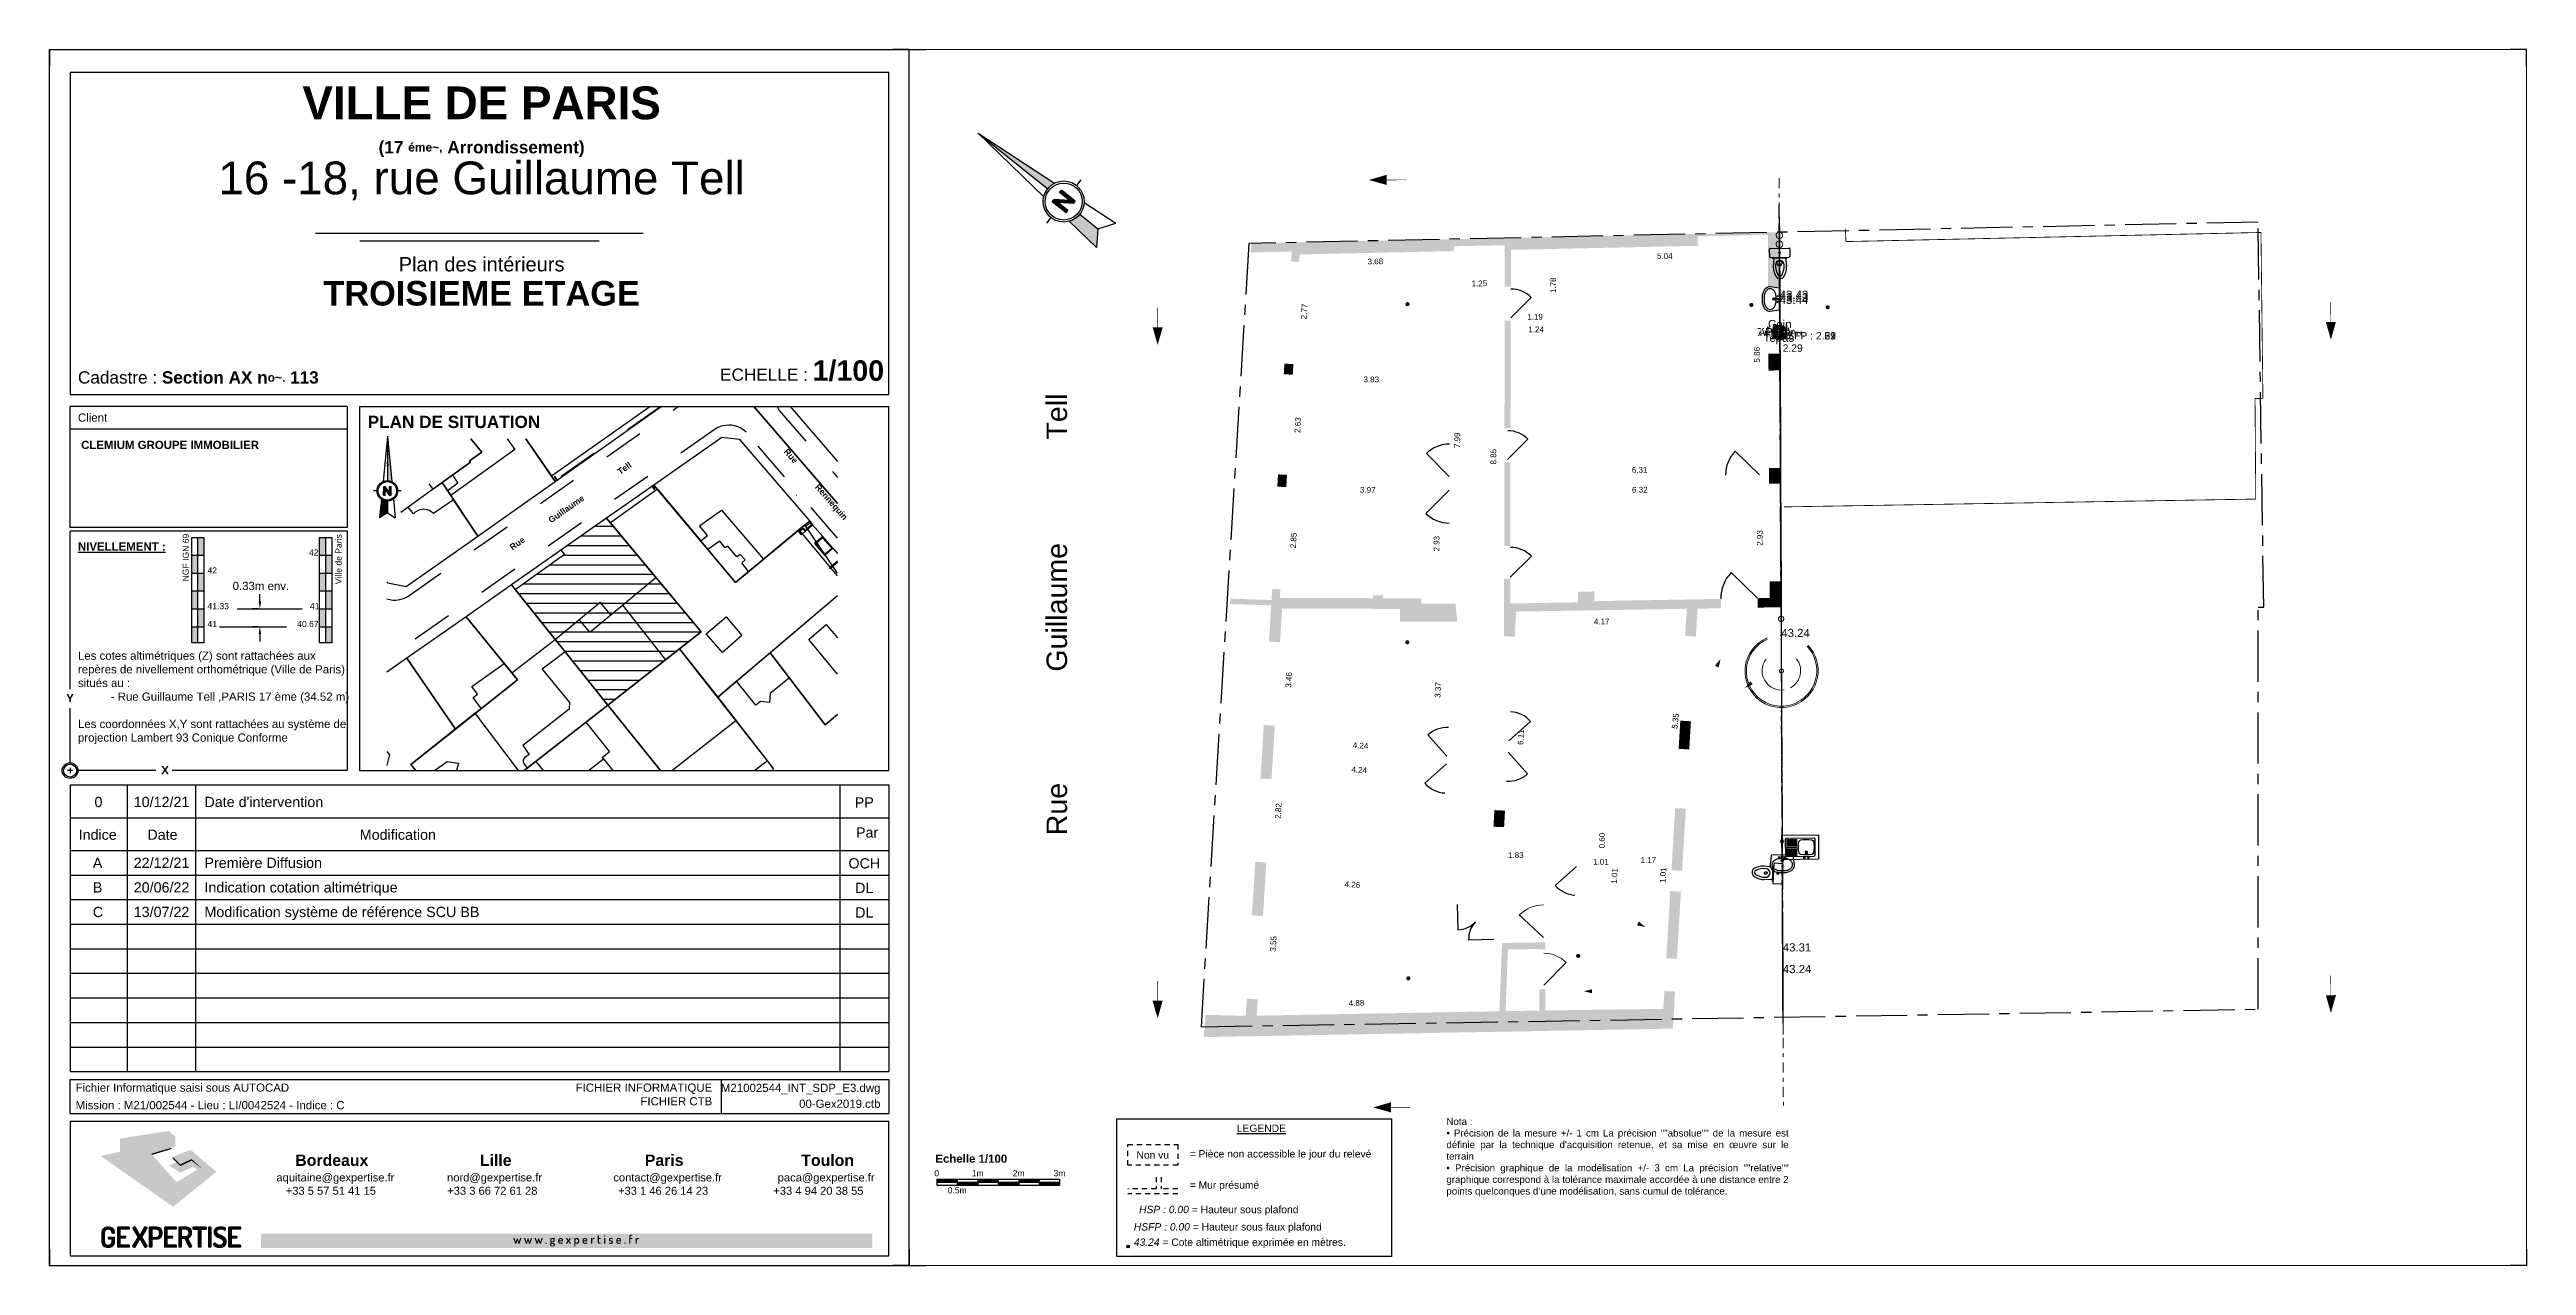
# Paper-space layout 'M21002544_INT_E3' of a CAD drawing. Header units: metres. Extents: x 0 to 60.5, y 0 to 29.7.
# The model-space entities are those that its viewports show. They can reach past a viewport. Long polylines and large blocks are cut down to what shows.
import ezdxf
from ezdxf.enums import TextEntityAlignment as Align

# ---------------------------------------------------------------- set-up
doc = ezdxf.new("R2010")
doc.units = ezdxf.units.M
doc.header["$PDMODE"] = 32
doc.header["$PDSIZE"] = 0.02
for name, pattern in [('AXES', [2, 1.25, -0.25, 0.25, -0.25]), ('CACHE', [0.375, 0.25, -0.125]), ('CACHE2', [0.1875, 0.125, -0.0625]), ('CENTER2', [1.125, 0.75, -0.125, 0.125, -0.125]), ('DASH_1', [4.97, 2.98, -1.99]), ('DASH_2', [1.98, 0.99, -0.99]), ('DASH_3', [2.98, 0.99, -1.99]), ('DASH_4', [9.92, 5.95, -1.49, 0.99, -1.49]), ('DASH_5', [22.84, 7.94, -1.99, 0.99, -1.99, 7.94, -1.99]), ('TIRETPT2', [0.5, 0.25, -0.125, 0, -0.125])]:
    doc.linetypes.add(name, pattern=pattern)
for name, color, linetype in [('GEX_BAT_allege', 161, 'Continuous'), ('GEX_BAT_cloison', 2, 'Continuous'), ('GEX_BAT_coffrage', 221, 'Continuous'), ('GEX_BAT_escalier_rampe', 6, 'Continuous'), ('GEX_BAT_fenetre', 4, 'Continuous'), ('GEX_BAT_gaine_tremie', 13, 'Continuous'), ('GEX_BAT_garde_corps', 181, 'Continuous'), ('GEX_BAT_linteau_cloison', 3, 'CACHE2'), ('GEX_BAT_linteau_mur', 6, 'CACHE2'), ('GEX_BAT_mur', 1, 'Continuous'), ('GEX_BAT_mur_bas', 150, 'Continuous'), ('GEX_BAT_placard', 21, 'Continuous'), ('GEX_BAT_toiture', 144, 'Continuous'), ('GEX_EQU_ascenseur', 132, 'Continuous'), ('GEX_MEP_cartouche', 7, 'Continuous'), ('GEX_MEP_cesure', 11, 'CENTER2'), ('GEX_MEP_trait_de_coupe', 21, 'TIRETPT2'), ('GEX_MEP_txt_cot_alti', 51, 'Continuous'), ('GEX_MEP_txt_cot_plani', 30, 'Continuous'), ('GEX_MEP_txt_design_annexe', 6, 'Continuous'), ('GEX_MEP_txt_design_commun', 3, 'Continuous'), ('GEX_MEP_txt_designation', 7, 'Continuous'), ('GEX_RES_bat_eau_pluviale', 171, 'Continuous')]:
    doc.layers.add(name, color=color, linetype=linetype)
for name, color, linetype, true_color in [('GEX_BAT_vu_projection', 7, 'Continuous', 0x666666), ('GEX_EQU_sanitaire', 9, 'Continuous', 0x808080), ('GEX_FON_limite_propriete', 1, 'AXES', 0xff0000), ('GEX_MEP_mur_pochage', 7, 'Continuous', 0x999999), ('GEX_MEP_ouvrant_porte', 9, 'Continuous', 0x808080)]:
    doc.layers.add(name, color=color, linetype=linetype, true_color=true_color)
doc.layers.add('GEX_MEP_fen_inv', color=1, linetype='Continuous', plot=False)
doc.styles.add('G100TXT-cote', font='swissl.ttf')
doc.styles.add('G100TXT-droit', font='swissl.ttf', dxfattribs={"height": 0.2})
doc.styles.add('G100TXT-droitG', font='swissb.ttf', dxfattribs={"height": 0.2})
doc.styles.add('G100TXT-italic', font='swissli.ttf')
doc.styles.add('G50TXT-droit', font='swissl.ttf', dxfattribs={"height": 0.15})
doc.styles.add('G50TXT-italic', font='swissli.ttf')
doc.dimstyles.new('G100COT-libre', dxfattribs={"dimtxt": 0.14, "dimasz": 0.18, "dimexe": 0.18, "dimexo": 0.2, "dimgap": 0.09, "dimtad": 0, "dimzin": 0, "dimdsep": 46, "dimtxsty": 'G100TXT-cote', "dimblk1": 'OBLIQUE', "dimblk2": 'OBLIQUE', "dimsah": 1, "dimcen": 0.09, "dimse1": 1, "dimse2": 1, "dimsd1": 1, "dimsd2": 1, "dimclrd": 252, "dimaunit": 2, "dimadec": 3, "dimazin": 0, "dimtfac": 1, "dimtix": 1, "dimtofl": 0, "dimtmove": 0, "dimatfit": 3, "dimldrblk": 'OBLIQUE', "dimfxl": 0.18, "dimtolj": 1, "dimtzin": 0, "dimarcsym": 0})

psp = doc.layouts.new('M21002544_INT_E3')

# ---------------------------------------------------------------- texts
at = {"layer": 'GEX_MEP_cartouche', "style": 'G100TXT-droit'}
psp.add_text('Rue              Guillaume             Tell', height=0.5, rotation=90, dxfattribs=at).set_placement((24.592, 15.902), align=Align.MIDDLE)
at = {"layer": 'GEX_MEP_cartouche', "style": 'G100TXT-droitG'}
for s, p in [('Y', (0.407, 13.759)), ('X', (2.727, 11.998))]:
    psp.add_text(s, height=0.2, rotation=359.99982, dxfattribs=at).set_placement(p)
at = {"layer": 'GEX_MEP_cartouche'}
for s, insert, char_height, width, attachment_point, style in [('\\A1;VILLE DE PARIS\\P{\\H0.375x;(17 \\H0.7x;\\Séme~,;\\H1.4286x; Arrondissement)\\P\\fSwis721 Lt BT|b0|i0|c0|p34;\\H2.6667x;16 -18, rue Guillaume Tell\\P\\A0;\\fSwis721 BT|b1|i0|c0|p34;\\H0.74998x;\\P\\fSwis721 BT|b0|i0|c0|p34;\\H0.58333x;Plan des intérieurs\\P\\A1;\\fSwis721 BT|b1|i0|c0|p34;\\H1.7144x;TROISIEME ETAGE}', (10.553, 28.798), 0.8, 15.01878, 2, 'G100TXT-droitG'), ('Cadastre : {\\A1;\\fSwis721 BT|b1|i0|c0|p34;Section AX n\\H0.7x;\\So~.;\\H1.4286x; 113 \\A0;\\fSwis721 Lt BT|b0|i0|c0|p34;\\H0.83331x; }', (0.694, 21.841), 0.3, 13.5501, 1, 'G100TXT-droit'), ('ECHELLE : {\\fSwis721 BT|b1|i0|c0|p34;\\H1.6667x;1/100}', (16.378, 22.109), 0.3, 4.49273, 1, 'G100TXT-droit'), ('Client{\\fSwis721 BT|b1|i0|c0|p34;\\P\\P CLEMIUM GROUPE IMMOBILIER}', (0.694, 20.81), 0.2, 5.77067, 1, 'G100TXT-droit'), ('PLAN DE SITUATION', (7.771, 20.755), 0.3, 4.18167, 1, 'G100TXT-droitG'), ('0', (1.098, 11.446), 0.25, 0.26307, 1, 'G100TXT-droit'), ('10/12/21', (2.056, 11.447), 0.25, 1.31297, 1, 'G100TXT-droit'), ("Date d'intervention", (3.784, 11.447), 0.25, 2.77342, 1, 'G100TXT-droit'), ('PP', (19.901, 11.435), 0.25, 0.40801, 2, 'G100TXT-droit'), ('Indice', (0.711, 10.647), 0.25, 0.90682, 1, 'G100TXT-droit'), ('Date', (2.389, 10.647), 0.25, 0.70689, 1, 'G100TXT-droit'), ('Modification', (7.576, 10.647), 0.25, 1.8279, 1, 'G100TXT-droit'), ('Par', (19.698, 10.701), 0.25, 0.50305, 1, 'G100TXT-droit'), ('A', (1.057, 9.959), 0.25, 0.21724, 1, 'G100TXT-droit'), ('22/12/21', (2.056, 9.96), 0.25, 1.31297, 1, 'G100TXT-droit'), ('Première Diffusion', (3.784, 9.96), 0.25, 2.7405, 1, 'G100TXT-droit'), ('OCH', (19.901, 9.947), 0.25, 0.40801, 2, 'G100TXT-droit'), ('B', (1.057, 9.359), 0.25, 0.21724, 1, 'G100TXT-droit'), ('20/06/22', (2.056, 9.36), 0.25, 1.31297, 1, 'G100TXT-droit'), ('Indication cotation altimétrique', (3.784, 9.36), 0.25, 6.43757, 1, 'G100TXT-droit'), ('DL', (19.901, 9.347), 0.25, 0.40801, 2, 'G100TXT-droit'), ('C', (1.057, 8.759), 0.25, 0.21724, 1, 'G100TXT-droit'), ('13/07/22', (2.056, 8.76), 0.25, 1.31297, 1, 'G100TXT-droit'), ('Modification système de référence SCU BB', (3.784, 8.76), 0.25, 9.24468, 1, 'G100TXT-droit'), ('DL', (19.901, 8.747), 0.25, 0.40801, 2, 'G100TXT-droit'), ('Fichier Informatique saisi sous AUTOCAD', (0.636, 4.444), 0.2, 6.23765, 1, 'G100TXT-droit'), ('\\pxqr;FICHIER INFORMATIQUE\\PFICHIER CTB', (11.019, 4.444), 0.2, 5.16687, 1, 'G100TXT-droit'), ('Mission : M21/002544 - Lieu : LI/0042524 - Indice : C ', (0.636, 4.016), 0.2, 6.88274, 1, 'G100TXT-droit'), ('Nota :\\P\\pxqj;• Précision de la mesure +/- 1 cm La précision ""absolue"" de la mesure est définie par la technique d\'acquisition retenue, et sa mise en œuvre sur le terrain \\P• Précision graphique de la modélisation +/- 3 cm La précision ""relative"" graphique correspond à la tolérance maximale accordée à une distance entre 2 points quelconques d’une modélisation, sans cumul de tolérance.', (34.118, 3.603), 0.17, 8.33426, 1, 'G100TXT-droit'), ('Non vu ', (26.946, 2.7), 0.18, 1.03337, 5, 'G100TXT-droit'), ('= Pièce non accessible le jour du relevé', (27.848, 2.7), 0.18, 4.66388, 4, 'G100TXT-droit'), ('= Mur présumé', (27.848, 1.938), 0.18, 5.80221, 4, 'G100TXT-droit'), ('{\\fSwis721 Lt BT|b0|i1|c0|p34;HSP : 0.00} = Hauteur sous plafond', (26.612, 1.34), 0.18, 5.80221, 4, 'G100TXT-droit'), ('{\\fSwis721 Lt BT|b0|i1|c0|p34;43.24} = Cote altimétrique exprimée en mètres.', (26.483, 0.542), 0.18, 5.80221, 4, 'G100TXT-droit'), ('{\\fSwis721 Lt BT|b0|i1|c0|p34;HSFP : 0.00} = Hauteur sous faux plafond', (26.483, 0.916), 0.18, 5.80221, 4, 'G100TXT-droit')]:
    psp.add_mtext(s, dxfattribs=dict(at, insert=insert, char_height=char_height, width=width, attachment_point=attachment_point, style=style))
for s, insert, char_height, width, attachment_point, rotation, style in [('Rue             Guillaume                  Tell', (11.22, 17.586), 0.15, 4.02783, 1, 35.04293, 'G100TXT-droitG'), ('Rue             Rennequin', (18.034, 19.97), 0.15, 3.51478, 1, 311.35834, 'G100TXT-droitG'), ('{\\LLEGENDE}', (29.599, 3.44), 0.18, 5.81436, 2, 0, 'G100TXT-droit')]:
    psp.add_mtext(s, dxfattribs=dict(at, insert=insert, char_height=char_height, width=width, attachment_point=attachment_point, rotation=rotation, style=style))
at = {"layer": 'GEX_MEP_cartouche', "color": 0, "insert": (0.694, 17.662), "char_height": 0.2, "width": 6.56331, "attachment_point": 1, "style": 'G100TXT-droit'}
psp.add_mtext('{\\fSwis721 Lt BT|b1|i0|c0|p34;\\LNIVELLEMENT :\\P\\fSwis721 Lt BT|b0|i0|c0|p34;\\P\\P\\P\\P\\P\\P\\P\\fSwis721 BT|b0|i0|c0|p34;\\lLes cotes altimétriques (Z) sont rattachées aux repères de nivellement orthométrique (Ville de Paris) situés au :\\P^I- Rue Guillaume Tell ,PARIS 17 ème (34.52 m)\\P^I\\PLes coordonnées X,Y sont rattachées au système de projection Lambert 93 Conique Conforme}', dxfattribs=at)
at = {"layer": 'GEX_MEP_cartouche', "char_height": 0.2, "attachment_point": 6, "style": 'G100TXT-droit'}
for s, insert in [('M21002544_INT_SDP_E3.dwg', (20.295, 4.308)), ('00-Gex2019.ctb', (20.295, 3.949))]:
    psp.add_mtext(s, dxfattribs=dict(at, insert=insert))

msp = doc.modelspace()

# ---------------------------------------------------------------- texts
at = {"layer": 'GEX_MEP_trait_de_coupe', "linetype": 'Continuous', "lineweight": 0, "insert": (1648240.504, 8187355.121), "char_height": 0.35, "attachment_point": 5, "line_spacing_factor": 1.186636}
for s, rotation, style in [("A'", 308.39689, 'G50TXT-droit'), ('A', 308.39689, 'G100TXT-droit'), ("C'", 38.39689, 'G100TXT-droit'), ('C', 38.39689, 'G100TXT-droit')]:
    msp.add_mtext(s, dxfattribs=dict(at, rotation=rotation, style=style))
at = {"layer": 'GEX_MEP_trait_de_coupe', "lineweight": 20, "insert": (1648240.504, 8187355.121), "char_height": 0.35, "attachment_point": 5, "rotation": 308.39689, "line_spacing_factor": 1.186636, "style": 'G50TXT-droit'}
msp.add_mtext("B'", dxfattribs=at)
at = {"layer": 'GEX_MEP_trait_de_coupe', "linetype": 'Continuous', "lineweight": 20, "insert": (1648240.504, 8187355.121), "char_height": 0.35, "attachment_point": 5, "rotation": 308.39689, "line_spacing_factor": 1.186636, "style": 'G100TXT-droit'}
msp.add_mtext('B', dxfattribs=at)
at = {"layer": 'GEX_MEP_txt_cot_alti', "style": 'G50TXT-italic'}
for s, p in [('43.44', (1648241.043, 8187355.549)), ('43.43', (1648241.093, 8187355.588)), ('43.43', (1648241.14, 8187355.625)), ('43.24', (1648234.667, 8187350.494)), ('43.24', (1648228.234, 8187345.394)), ('43.31', (1648228.649, 8187345.723))]:
    msp.add_text(s, height=0.2, rotation=308.143, dxfattribs=at).set_placement(p)
at = {"layer": 'GEX_MEP_txt_cot_alti', "insert": (1648240.504, 8187355.121), "char_height": 0.18, "width": 2.0042, "attachment_point": 1, "rotation": 308.143, "style": 'G100TXT-italic'}
for s in ['HSFP :\\P 2.29', 'HSFP : 2.31', 'HSFP : 2.62', 'HSFP : 2.32', 'HSFP : 2.29', 'HSFP : 2.52']:
    msp.add_mtext(s, dxfattribs=at)
at = {"layer": 'GEX_MEP_txt_design_annexe', "lineweight": 20, "insert": (1648240.504, 8187355.121), "char_height": 0.2, "width": 1.022, "attachment_point": 5, "rotation": 308.143, "style": 'G100TXT-droit'}
msp.add_mtext('Terrasse', dxfattribs=at)
at = {"layer": 'GEX_MEP_txt_design_commun', "lineweight": 20, "insert": (1648240.504, 8187355.121), "char_height": 0.2, "width": 1.022, "attachment_point": 5, "rotation": 308.143, "style": 'G100TXT-droit'}
for s in ['Palier', 'Asc.']:
    msp.add_mtext(s, dxfattribs=at)
at = {"layer": 'GEX_MEP_txt_designation', "insert": (1648240.504, 8187355.121), "char_height": 0.2, "width": 0.82014, "attachment_point": 5, "rotation": 308.143, "style": 'G100TXT-droit'}
for s in ['Archives', 'Coin repas', ' Bureau', 'Bureau', 'Bureau', 'Bureau', 'Bureau', 'Bureau', 'Bureau', 'Bureau', 'Dégt.', 'W.C.']:
    msp.add_mtext(s, dxfattribs=at)
at = {"layer": 'GEX_MEP_txt_designation', "lineweight": 20, "insert": (1648240.504, 8187355.121), "char_height": 0.2, "width": 0.82014, "attachment_point": 5, "rotation": 308.143, "style": 'G100TXT-droit'}
msp.add_mtext('W.C.', dxfattribs=at)

# ---------------------------------------------------------------- blocks, each defined once
blk = doc.blocks.new('FLECHE NORD')
at = {"layer": 'GEX_MEP_cartouche', "true_color": 0x999999}
for points in [[(1.392, -1.667, -0.109241), (1.584, -1.567), (0, 0)], [(2.035, -2.436, -0.157556), (1.749, -2.551), (2.27, -3.311), (2.398, -2.871)]]:
    blk.add_hatch(color=253, dxfattribs=at).paths.add_polyline_path(points)
at = {"layer": 'GEX_MEP_cartouche'}
for p, q in [((0, 0), (1.392, -1.667)), ((0, 0), (1.584, -1.567)), ((0, 0), (1.26, -1.838)), ((1.658, -1.816), (1.713, -1.77)), ((1.99, -2.102), (1.713, -1.77)), ((2.233, -1.617), (2.098, -1.73)), ((1.329, -2.373), (1.194, -2.486)), ((1.437, -2.001), (1.492, -1.955)), ((1.714, -2.333), (1.437, -2.001)), ((1.855, -2.052), (1.492, -1.955)), ((1.769, -2.286), (1.572, -2.051)), ((1.935, -2.148), (1.572, -2.051)), ((1.855, -2.052), (1.658, -1.816)), ((1.714, -2.333), (1.769, -2.286)), ((1.935, -2.148), (1.99, -2.102)), ((2.199, -2.175), (2.854, -2.823)), ((1.749, -2.551), (2.27, -3.311)), ((2.035, -2.436), (2.398, -2.871)), ((2.398, -2.871), (2.27, -3.311)), ((2.398, -2.871), (2.854, -2.823))]:
    blk.add_line(p, q, dxfattribs=at)
for radius in [0.501, 0.452]:
    blk.add_circle((1.713, -2.051), radius, dxfattribs=at)
for points in [[(1.855, -2.052), (1.99, -2.102), (1.658, -1.816), (1.713, -1.77)], [(1.437, -2.001), (1.572, -2.051), (1.492, -1.955), (1.572, -2.051)], [(1.714, -2.333), (1.769, -2.286), (1.437, -2.001), (1.572, -2.051)], [(1.492, -1.955), (1.572, -2.051), (1.855, -2.052), (1.935, -2.148)], [(1.855, -2.052), (1.935, -2.148), (1.855, -2.052), (1.99, -2.102)]]:
    blk.add_solid(points, dxfattribs=at)
blk = doc.blocks.new('NIVELLEMENT MIRES')
at = {"layer": 'GEX_MEP_cartouche', "true_color": 0x808080}
h = blk.add_hatch(color=8, dxfattribs=at)
h.paths.add_polyline_path([(0, 0), (-0.00149, 0), (-0.00149, -0.00437), (0, -0.00437)])
h.paths.add_polyline_path([(-0.00149, -0.00437), (-0.00298, -0.00437), (-0.00298, -0.00873), (-0.00149, -0.00873)])
h.paths.add_polyline_path([(-0.00149, -0.0131), (0, -0.0131), (0, -0.00873), (-0.00149, -0.00873)])
h.paths.add_polyline_path([(-0.00149, -0.0131), (-0.00298, -0.0131), (-0.00298, -0.01746), (-0.00149, -0.01746)])
h.paths.add_polyline_path([(-0.00149, -0.02183), (0, -0.02183), (0, -0.01746), (-0.00149, -0.01746)])
h.paths.add_polyline_path([(-0.00149, -0.02183), (-0.00298, -0.02183), (-0.00298, -0.02578), (-0.00149, -0.02578)])
h = blk.add_hatch(color=8, dxfattribs=at)
h.paths.add_polyline_path([(0.02826, -0.00437), (0.02975, -0.00437), (0.02975, 0), (0.02826, 0)])
h.paths.add_polyline_path([(0.02975, -0.00873), (0.03125, -0.00873), (0.03125, -0.00437), (0.02975, -0.00437)])
h.paths.add_polyline_path([(0.02975, -0.00873), (0.02826, -0.00873), (0.02826, -0.0131), (0.02975, -0.0131)])
h.paths.add_polyline_path([(0.02975, -0.01746), (0.03125, -0.01746), (0.03125, -0.0131), (0.02975, -0.0131)])
h.paths.add_polyline_path([(0.02826, -0.02183), (0.02975, -0.02183), (0.02975, -0.01746), (0.02826, -0.01746)])
h.paths.add_polyline_path([(0.02975, -0.02578), (0.03125, -0.02578), (0.03125, -0.02183), (0.02975, -0.02183)])
at = {"layer": 'GEX_MEP_cartouche'}
for p, q in [((-0.00149, -0.02578), (-0.00149, 0)), ((0.02975, -0.02578), (0.02975, 0)), ((-0.00298, -0.00437), (0, -0.00437)), ((0.02826, -0.00437), (0.03125, -0.00437)), ((-0.00298, -0.00873), (0, -0.00873)), ((0.02826, -0.00873), (0.03125, -0.00873)), ((-0.00298, -0.0131), (0, -0.0131)), ((-0.00298, -0.01746), (0, -0.01746)), ((0.01313, -0.01746), (0.01187, -0.01746)), ((0.01367, -0.01566), (0.01367, -0.01386)), ((0.02826, -0.0131), (0.03125, -0.0131)), ((0.02826, -0.01746), (0.03125, -0.01746)), ((-0.00298, -0.02183), (0, -0.02183)), ((0.01313, -0.02183), (0.01187, -0.02183)), ((0.01367, -0.02363), (0.01367, -0.02543)), ((0.02826, -0.02183), (0.03125, -0.02183))]:
    blk.add_line(p, q, dxfattribs=at)
for points in [[(-0.00298, 0), (0, 0), (0, -0.02578), (-0.00298, -0.02578)], [(0.02826, 0), (0.03125, 0), (0.03125, -0.02578), (0.02826, -0.02578)]]:
    blk.add_lwpolyline(points, close=True, dxfattribs=at)
at = {"layer": 'GEX_MEP_cartouche', "linetype": 'CACHE', "ltscale": 5, "flags": 128}
for points in [[(0.00808, -0.01746), (0.02402, -0.01746)], [(0.0038, -0.02183), (0.02019, -0.02183)]]:
    blk.add_lwpolyline(points, dxfattribs=at)
at = {"layer": 'GEX_MEP_cartouche'}
for points in [[(0.01337, -0.01566), (0.01397, -0.01566), (0.01367, -0.01746)], [(0.01337, -0.02363), (0.01397, -0.02363), (0.01367, -0.02183)]]:
    blk.add_solid(points, dxfattribs=at)
at = {"layer": 'GEX_MEP_cartouche', "style": 'G100TXT-droit'}
for s, insert, char_height, width, attachment_point, rotation in [('NGF IGN 69', (-0.00521, -0.01076), 0.0015, 0.0162944, 1, 89.88141), ('Ville de Paris', (0.03211, -0.01145), 0.0015, 0.0162944, 1, 89.88141), ('42', (0.02566, -0.00296), 0.0015, 0.0030563, 1, 359.88141), ('42', (0.00087, -0.00732), 0.0015, 0.0030563, 1, 359.88141), ('0.33m env.', (0.01392, -0.01087), 0.002, 0.0194991, 2, 359.88141), ('41.33', (0.00087, -0.01605), 0.0015, 0.0030563, 1, 359.88141), ('41', (0.02589, -0.01606), 0.0015, 0.0030563, 1, 359.88141), ('41', (0.00087, -0.02042), 0.0015, 0.0030563, 1, 359.88141), ('40.67', (0.02278, -0.02041), 0.0015, 0.0030563, 1, 359.88141)]:
    blk.add_mtext(s, dxfattribs=dict(at, insert=insert, char_height=char_height, width=width, attachment_point=attachment_point, rotation=rotation))
blk = doc.blocks.new('BANDEAU GEXPERTISE')
at = {"layer": 'GEX_MEP_cartouche', "true_color": 0xde0137}
h = blk.add_hatch(color=242, dxfattribs=at)
h.dxf.hatch_style = 2
h.paths.add_polyline_path([(0.02412, -0.00239), (0.0122, -0.0042), (0.02519, -0.02087), (0.03573, -0.01235), (0.0295, -0.00701), (0.02506, -0.00869), (0.02693, -0.01054), (0.0297, -0.00923), (0.03195, -0.01127), (0.02606, -0.0149), (0.01756, -0.00541), (0.02569, -0.00372)])
at = {"layer": 'GEX_MEP_cartouche', "true_color": 0x950021}
h = blk.add_hatch(color=244, dxfattribs=at)
h.dxf.hatch_style = 2
h.paths.add_polyline_path([(0.01221, -0.00795), (0.02519, -0.02087), (0.0122, -0.0042)])
h = blk.add_hatch(color=244, dxfattribs=at)
h.dxf.hatch_style = 2
h.paths.add_polyline_path([(0.0257, -0.00619), (0.02569, -0.00372), (0.01756, -0.00541), (0.01981, -0.00793)])
at = {"layer": 'GEX_MEP_cartouche', "true_color": 0xd5d5d5}
h = blk.add_hatch(color=254, dxfattribs=at)
h.dxf.hatch_style = 2
h.paths.add_polyline_path([(0.00749, -0.0085), (0.02519, -0.02087), (0.01221, -0.00795), (0.0122, -0.00741)])
h = blk.add_hatch(color=254, dxfattribs=at)
h.dxf.hatch_style = 2
h.paths.add_polyline_path([(0.02007, -0.00821), (0.02494, -0.00674), (0.02455, -0.00653), (0.01981, -0.00793)])
h = blk.add_hatch(color=254, dxfattribs=at)
h.dxf.hatch_style = 2
h.paths.add_polyline_path([(0.03114, -0.01177), (0.03001, -0.01117), (0.0269, -0.01256), (0.02417, -0.01078), (0.02599, -0.01003), (0.02693, -0.01097), (0.0297, -0.00961), (0.03188, -0.01132)])
at = {"layer": 'GEX_MEP_cartouche', "true_color": 0x950021}
h = blk.add_hatch(color=244, dxfattribs=at)
h.dxf.hatch_style = 2
h.paths.add_polyline_path([(0.0297, -0.00923), (0.02693, -0.01054), (0.02506, -0.00869), (0.02506, -0.0091), (0.02693, -0.01097), (0.0297, -0.00961), (0.03188, -0.01132), (0.03195, -0.01127)])
at = {"layer": 'GEX_MEP_cartouche'}
h = blk.add_hatch(color=256, dxfattribs=at)
h.dxf.hatch_style = 2
edge = h.paths.add_edge_path()
edge.add_spline(control_points=[(0.011, -0.02684), (0.011, -0.02684), (0.011, -0.02684), (0.011, -0.02706), (0.011, -0.02724), (0.01096, -0.02736), (0.01088, -0.02741), (0.0108, -0.02747), (0.01069, -0.0275), (0.01054, -0.0275), (0.01041, -0.0275), (0.01031, -0.02748), (0.01022, -0.02743), (0.01012, -0.02739), (0.01008, -0.02732), (0.01007, -0.02721), (0.01007, -0.02712), (0.01005, -0.02704), (0.01003, -0.02695), (0.01001, -0.02687), (0.00997, -0.0268), (0.00992, -0.02673), (0.00986, -0.02666), (0.00979, -0.02661), (0.0097, -0.02656), (0.00961, -0.02652), (0.00948, -0.0265), (0.00933, -0.0265), (0.00909, -0.0265), (0.0089, -0.02657), (0.00877, -0.0267), (0.00865, -0.02683), (0.00858, -0.02704), (0.00858, -0.02732), (0.00858, -0.02732), (0.00858, -0.02931), (0.00858, -0.02931), (0.00858, -0.02959), (0.00865, -0.0298), (0.00877, -0.02993), (0.0089, -0.03007), (0.00909, -0.03013), (0.00932, -0.03013), (0.00956, -0.03013), (0.00974, -0.03007), (0.00987, -0.02993), (0.01001, -0.0298), (0.01007, -0.02959), (0.01007, -0.02931), (0.01007, -0.02931), (0.01007, -0.02889), (0.01007, -0.02889), (0.01007, -0.02889), (0.0095, -0.02889), (0.0095, -0.02889), (0.0094, -0.02889), (0.00933, -0.02885), (0.00928, -0.02878), (0.00923, -0.02871), (0.00921, -0.02862), (0.00921, -0.02853), (0.00921, -0.02844), (0.00923, -0.02835), (0.00928, -0.02828), (0.00933, -0.0282), (0.0094, -0.02816), (0.0095, -0.02816), (0.0095, -0.02816), (0.01071, -0.02816), (0.01071, -0.02816), (0.0108, -0.02816), (0.01087, -0.02819), (0.01092, -0.02825), (0.01097, -0.02831), (0.011, -0.02838), (0.011, -0.02846), (0.011, -0.02846), (0.011, -0.02931), (0.011, -0.02931), (0.011, -0.02961), (0.01096, -0.02986), (0.01087, -0.03007), (0.01079, -0.03028), (0.01067, -0.03045), (0.01051, -0.03057), (0.01036, -0.0307), (0.01018, -0.0308), (0.00998, -0.03086), (0.00978, -0.03092), (0.00956, -0.03095), (0.00932, -0.03095), (0.00909, -0.03095), (0.00887, -0.03092), (0.00866, -0.03086), (0.00846, -0.0308), (0.00829, -0.0307), (0.00814, -0.03057), (0.00799, -0.03045), (0.00787, -0.03028), (0.00778, -0.03007), (0.0077, -0.02986), (0.00766, -0.02961), (0.00766, -0.02931), (0.00766, -0.02931), (0.00766, -0.02732), (0.00766, -0.02732), (0.00766, -0.02702), (0.0077, -0.02677), (0.00778, -0.02656), (0.00787, -0.02635), (0.00799, -0.02619), (0.00814, -0.02606), (0.00829, -0.02593), (0.00846, -0.02584), (0.00866, -0.02578), (0.00885, -0.02572), (0.00907, -0.02569), (0.0093, -0.02569), (0.00954, -0.02569), (0.00977, -0.02572), (0.00998, -0.02578), (0.01018, -0.02584), (0.01036, -0.02593), (0.01051, -0.02605), (0.01067, -0.02617), (0.01079, -0.02631), (0.01087, -0.02648), (0.01096, -0.02665), (0.011, -0.02684)], knot_values=[0, 0, 0, 0, 0.00005, 0.0001, 1, 1, 1, 2, 2, 2, 3, 3, 3, 4, 4, 4, 5, 5, 5, 6, 6, 6, 7, 7, 7, 8, 8, 8, 9, 9, 9, 10, 10, 10, 11, 11, 11, 12, 12, 12, 13, 13, 13, 14, 14, 14, 15, 15, 15, 16, 16, 16, 17, 17, 17, 18, 18, 18, 19, 19, 19, 20, 20, 20, 21, 21, 21, 22, 22, 22, 23, 23, 23, 24, 24, 24, 25, 25, 25, 26, 26, 26, 27, 27, 27, 28, 28, 28, 29, 29, 29, 30, 30, 30, 31, 31, 31, 32, 32, 32, 33, 33, 33, 34, 34, 34, 35, 35, 35, 36, 36, 36, 37, 37, 37, 38, 38, 38, 39, 39, 39, 40, 40, 40, 41, 41, 41, 42, 42, 42, 42], degree=3, periodic=0)
h = blk.add_hatch(color=256, dxfattribs=at)
h.dxf.hatch_style = 2
edge = h.paths.add_edge_path()
edge.add_spline(control_points=[(0.01469, -0.02599), (0.01469, -0.02599), (0.01469, -0.02599), (0.01469, -0.02609), (0.01469, -0.0262), (0.01467, -0.02629), (0.01462, -0.02638), (0.01457, -0.02646), (0.0145, -0.0265), (0.0144, -0.0265), (0.0144, -0.0265), (0.01238, -0.0265), (0.01238, -0.0265), (0.01238, -0.0265), (0.01238, -0.02793), (0.01238, -0.02793), (0.01238, -0.02793), (0.01347, -0.02793), (0.01347, -0.02793), (0.01356, -0.02793), (0.01363, -0.02797), (0.01368, -0.02804), (0.01373, -0.02812), (0.01376, -0.0282), (0.01376, -0.0283), (0.01376, -0.02838), (0.01373, -0.02846), (0.01369, -0.02854), (0.01364, -0.02862), (0.01357, -0.02865), (0.01347, -0.02865), (0.01347, -0.02865), (0.01238, -0.02865), (0.01238, -0.02865), (0.01238, -0.02865), (0.01238, -0.03009), (0.01238, -0.03009), (0.01238, -0.03009), (0.0144, -0.03009), (0.0144, -0.03009), (0.0145, -0.03009), (0.01457, -0.03013), (0.01462, -0.03021), (0.01467, -0.0303), (0.01469, -0.03039), (0.01469, -0.0305), (0.01469, -0.0306), (0.01467, -0.03069), (0.01462, -0.03077), (0.01457, -0.03086), (0.0145, -0.0309), (0.0144, -0.0309), (0.0144, -0.0309), (0.01186, -0.0309), (0.01186, -0.0309), (0.01176, -0.0309), (0.01166, -0.03088), (0.01158, -0.03083), (0.0115, -0.03078), (0.01146, -0.0307), (0.01146, -0.03061), (0.01146, -0.03061), (0.01146, -0.02598), (0.01146, -0.02598), (0.01146, -0.02588), (0.0115, -0.02581), (0.01158, -0.02576), (0.01166, -0.02571), (0.01176, -0.02569), (0.01186, -0.02569), (0.01186, -0.02569), (0.0144, -0.02569), (0.0144, -0.02569), (0.0145, -0.02569), (0.01457, -0.02573), (0.01462, -0.02582), (0.01467, -0.0259), (0.01469, -0.02599)], knot_values=[0, 0, 0, 0, 0.00005, 0.0001, 1, 1, 1, 2, 2, 2, 3, 3, 3, 4, 4, 4, 5, 5, 5, 6, 6, 6, 7, 7, 7, 8, 8, 8, 9, 9, 9, 10, 10, 10, 11, 11, 11, 12, 12, 12, 13, 13, 13, 14, 14, 14, 15, 15, 15, 16, 16, 16, 17, 17, 17, 18, 18, 18, 19, 19, 19, 20, 20, 20, 21, 21, 21, 22, 22, 22, 23, 23, 23, 24, 24, 24, 25, 25, 25, 25], degree=3, periodic=0)
h = blk.add_hatch(color=256, dxfattribs=at)
h.dxf.hatch_style = 2
edge = h.paths.add_edge_path()
edge.add_spline(control_points=[(0.01864, -0.03088), (0.01864, -0.03088), (0.01864, -0.03088), (0.01857, -0.0309), (0.0185, -0.03093), (0.01843, -0.03094), (0.01837, -0.03094), (0.01831, -0.03094), (0.01826, -0.03092), (0.01822, -0.0309), (0.01818, -0.03087), (0.01814, -0.03083), (0.01812, -0.03079), (0.01812, -0.03079), (0.01707, -0.02895), (0.01707, -0.02895), (0.01707, -0.02895), (0.01603, -0.03079), (0.01603, -0.03079), (0.01601, -0.03083), (0.01597, -0.03087), (0.01593, -0.0309), (0.01588, -0.03092), (0.01583, -0.03094), (0.01577, -0.03094), (0.01571, -0.03094), (0.01565, -0.03093), (0.01557, -0.0309), (0.0155, -0.03088), (0.01544, -0.03085), (0.01538, -0.0308), (0.01532, -0.03076), (0.01527, -0.03071), (0.01523, -0.03066), (0.01519, -0.0306), (0.01517, -0.03054), (0.01517, -0.03047), (0.01517, -0.03043), (0.01519, -0.03037), (0.01522, -0.0303), (0.01522, -0.0303), (0.01646, -0.02829), (0.01646, -0.02829), (0.01646, -0.02829), (0.01527, -0.02629), (0.01527, -0.02629), (0.01522, -0.02621), (0.0152, -0.02615), (0.0152, -0.02609), (0.0152, -0.02602), (0.01522, -0.02597), (0.01526, -0.02592), (0.0153, -0.02586), (0.01535, -0.02582), (0.0154, -0.02578), (0.01546, -0.02574), (0.01552, -0.0257), (0.01559, -0.02568), (0.01566, -0.02566), (0.01573, -0.02565), (0.0158, -0.02565), (0.01587, -0.02565), (0.01593, -0.02567), (0.01598, -0.0257), (0.01603, -0.02574), (0.01607, -0.02579), (0.0161, -0.02585), (0.0161, -0.02585), (0.01707, -0.0276), (0.01707, -0.0276), (0.01707, -0.0276), (0.01804, -0.02585), (0.01804, -0.02585), (0.01808, -0.02579), (0.01812, -0.02574), (0.01817, -0.0257), (0.01822, -0.02567), (0.01828, -0.02565), (0.01835, -0.02565), (0.01842, -0.02565), (0.01849, -0.02566), (0.01856, -0.02568), (0.01863, -0.0257), (0.01869, -0.02574), (0.01875, -0.02578), (0.0188, -0.02582), (0.01885, -0.02586), (0.01889, -0.02592), (0.01893, -0.02597), (0.01895, -0.02602), (0.01895, -0.02609), (0.01895, -0.02615), (0.01893, -0.02621), (0.01888, -0.02629), (0.01888, -0.02629), (0.01769, -0.02829), (0.01769, -0.02829), (0.01769, -0.02829), (0.01893, -0.0303), (0.01893, -0.0303), (0.01896, -0.03036), (0.01898, -0.03042), (0.01898, -0.03047), (0.01898, -0.03054), (0.01896, -0.0306), (0.01892, -0.03066), (0.01888, -0.03071), (0.01883, -0.03076), (0.01877, -0.0308), (0.01871, -0.03085), (0.01864, -0.03088)], knot_values=[0, 0, 0, 0, 0.00005, 0.0001, 1, 1, 1, 2, 2, 2, 3, 3, 3, 4, 4, 4, 5, 5, 5, 6, 6, 6, 7, 7, 7, 8, 8, 8, 9, 9, 9, 10, 10, 10, 11, 11, 11, 12, 12, 12, 13, 13, 13, 14, 14, 14, 15, 15, 15, 16, 16, 16, 17, 17, 17, 18, 18, 18, 19, 19, 19, 20, 20, 20, 21, 21, 21, 22, 22, 22, 23, 23, 23, 24, 24, 24, 25, 25, 25, 26, 26, 26, 27, 27, 27, 28, 28, 28, 29, 29, 29, 30, 30, 30, 31, 31, 31, 32, 32, 32, 33, 33, 33, 34, 34, 34, 35, 35, 35, 36, 36, 36, 36], degree=3, periodic=0)
h = blk.add_hatch(color=256, dxfattribs=at)
h.dxf.hatch_style = 2
edge = h.paths.add_edge_path()
edge.add_spline(control_points=[(0.0201, -0.03078), (0.0201, -0.03078), (0.0201, -0.03078), (0.02001, -0.03083), (0.01991, -0.03088), (0.0198, -0.0309), (0.01969, -0.0309), (0.01957, -0.0309), (0.01946, -0.03088), (0.01937, -0.03083), (0.01927, -0.03078), (0.01922, -0.0307), (0.01922, -0.03061), (0.01922, -0.03061), (0.01922, -0.02597), (0.01922, -0.02597), (0.01922, -0.0259), (0.01926, -0.02583), (0.01932, -0.02577), (0.01938, -0.02572), (0.01946, -0.02569), (0.01957, -0.02569), (0.01957, -0.02569), (0.02101, -0.02569), (0.02101, -0.02569), (0.02124, -0.02569), (0.02145, -0.02572), (0.02164, -0.02577), (0.02184, -0.02583), (0.02201, -0.02592), (0.02215, -0.02605), (0.0223, -0.02618), (0.02242, -0.02635), (0.0225, -0.02655), (0.02258, -0.02675), (0.02263, -0.027), (0.02263, -0.02729), (0.02263, -0.02729), (0.02263, -0.02733), (0.02263, -0.02733), (0.02263, -0.02763), (0.02258, -0.02788), (0.0225, -0.02808), (0.02241, -0.02829), (0.02229, -0.02846), (0.02214, -0.02858), (0.02199, -0.02871), (0.02181, -0.02881), (0.02161, -0.02887), (0.0214, -0.02892), (0.02118, -0.02895), (0.02095, -0.02895), (0.02095, -0.02895), (0.02015, -0.02895), (0.02015, -0.02895), (0.02015, -0.02895), (0.02015, -0.03061), (0.02015, -0.03061), (0.02015, -0.0307), (0.0201, -0.03078)], knot_values=[0, 0, 0, 0, 0.00005, 0.0001, 1, 1, 1, 2, 2, 2, 3, 3, 3, 4, 4, 4, 5, 5, 5, 6, 6, 6, 7, 7, 7, 8, 8, 8, 9, 9, 9, 10, 10, 10, 11, 11, 11, 12, 12, 12, 13, 13, 13, 14, 14, 14, 15, 15, 15, 16, 16, 16, 17, 17, 17, 18, 18, 18, 19, 19, 19, 19], degree=3, periodic=0)
edge = h.paths.add_edge_path()
edge.add_spline(control_points=[(0.0217, -0.02769), (0.0217, -0.02769), (0.0217, -0.02769), (0.0217, -0.02741), (0.0217, -0.02741), (0.0217, -0.02732), (0.0217, -0.02732), (0.0217, -0.02704), (0.02163, -0.02683), (0.0215, -0.0267), (0.02137, -0.02657), (0.02118, -0.0265), (0.02095, -0.0265), (0.02095, -0.0265), (0.02015, -0.0265), (0.02015, -0.0265), (0.02015, -0.0265), (0.02015, -0.02823), (0.02015, -0.02823), (0.02015, -0.02823), (0.02095, -0.02823), (0.02095, -0.02823), (0.02118, -0.02823), (0.02137, -0.02816), (0.0215, -0.02803), (0.02163, -0.02789), (0.0217, -0.02769)], knot_values=[0, 0, 0, 0, 0.00005, 0.0001, 1, 1, 1, 2, 2, 2, 3, 3, 3, 4, 4, 4, 5, 5, 5, 6, 6, 6, 7, 7, 7, 8, 8, 8, 8], degree=3, periodic=0)
h = blk.add_hatch(color=256, dxfattribs=at)
h.dxf.hatch_style = 2
edge = h.paths.add_edge_path()
edge.add_spline(control_points=[(0.02615, -0.02599), (0.02615, -0.02599), (0.02615, -0.02599), (0.02615, -0.02609), (0.02615, -0.0262), (0.02613, -0.02629), (0.02608, -0.02638), (0.02603, -0.02646), (0.02596, -0.0265), (0.02586, -0.0265), (0.02586, -0.0265), (0.02384, -0.0265), (0.02384, -0.0265), (0.02384, -0.0265), (0.02384, -0.02793), (0.02384, -0.02793), (0.02384, -0.02793), (0.02493, -0.02793), (0.02493, -0.02793), (0.02502, -0.02793), (0.0251, -0.02797), (0.02515, -0.02804), (0.0252, -0.02812), (0.02522, -0.0282), (0.02522, -0.0283), (0.02522, -0.02838), (0.0252, -0.02846), (0.02515, -0.02854), (0.0251, -0.02862), (0.02503, -0.02865), (0.02493, -0.02865), (0.02493, -0.02865), (0.02384, -0.02865), (0.02384, -0.02865), (0.02384, -0.02865), (0.02384, -0.03009), (0.02384, -0.03009), (0.02384, -0.03009), (0.02586, -0.03009), (0.02586, -0.03009), (0.02596, -0.03009), (0.02603, -0.03013), (0.02608, -0.03021), (0.02613, -0.0303), (0.02615, -0.03039), (0.02615, -0.0305), (0.02615, -0.0306), (0.02613, -0.03069), (0.02608, -0.03077), (0.02604, -0.03086), (0.02596, -0.0309), (0.02586, -0.0309), (0.02586, -0.0309), (0.02332, -0.0309), (0.02332, -0.0309), (0.02322, -0.0309), (0.02313, -0.03088), (0.02304, -0.03083), (0.02296, -0.03078), (0.02292, -0.0307), (0.02292, -0.03061), (0.02292, -0.03061), (0.02292, -0.02598), (0.02292, -0.02598), (0.02292, -0.02588), (0.02296, -0.02581), (0.02304, -0.02576), (0.02313, -0.02571), (0.02322, -0.02569), (0.02332, -0.02569), (0.02332, -0.02569), (0.02586, -0.02569), (0.02586, -0.02569), (0.02596, -0.02569), (0.02604, -0.02573), (0.02608, -0.02582), (0.02613, -0.0259), (0.02615, -0.02599)], knot_values=[0, 0, 0, 0, 0.00005, 0.0001, 1, 1, 1, 2, 2, 2, 3, 3, 3, 4, 4, 4, 5, 5, 5, 6, 6, 6, 7, 7, 7, 8, 8, 8, 9, 9, 9, 10, 10, 10, 11, 11, 11, 12, 12, 12, 13, 13, 13, 14, 14, 14, 15, 15, 15, 16, 16, 16, 17, 17, 17, 18, 18, 18, 19, 19, 19, 20, 20, 20, 21, 21, 21, 22, 22, 22, 23, 23, 23, 24, 24, 24, 25, 25, 25, 25], degree=3, periodic=0)
h = blk.add_hatch(color=256, dxfattribs=at)
h.dxf.hatch_style = 2
edge = h.paths.add_edge_path()
edge.add_spline(control_points=[(0.0273, -0.03078), (0.0273, -0.03078), (0.0273, -0.03078), (0.0272, -0.03083), (0.02711, -0.03088), (0.027, -0.0309), (0.02688, -0.0309), (0.02677, -0.0309), (0.02666, -0.03088), (0.02656, -0.03083), (0.02647, -0.03078), (0.02642, -0.0307), (0.02642, -0.03061), (0.02642, -0.03061), (0.02642, -0.02597), (0.02642, -0.02597), (0.02642, -0.0259), (0.02645, -0.02583), (0.0265, -0.02577), (0.02655, -0.02572), (0.02663, -0.02569), (0.02672, -0.02569), (0.02672, -0.02569), (0.02813, -0.02569), (0.02813, -0.02569), (0.02836, -0.02569), (0.02858, -0.02571), (0.02879, -0.02576), (0.02899, -0.02581), (0.02917, -0.02589), (0.02932, -0.02601), (0.02948, -0.02612), (0.0296, -0.02627), (0.02969, -0.02646), (0.02978, -0.02665), (0.02982, -0.02689), (0.02982, -0.02718), (0.02982, -0.02759), (0.02973, -0.02791), (0.02955, -0.02814), (0.02937, -0.02837), (0.02915, -0.02852), (0.02889, -0.0286), (0.02889, -0.0286), (0.02982, -0.03034), (0.02982, -0.03034), (0.02983, -0.03036), (0.02984, -0.03038), (0.02985, -0.0304), (0.02985, -0.03042), (0.02985, -0.03044), (0.02985, -0.03045), (0.02985, -0.03051), (0.02984, -0.03057), (0.0298, -0.03063), (0.02977, -0.03069), (0.02972, -0.03074), (0.02967, -0.03078), (0.02961, -0.03083), (0.02955, -0.03087), (0.02948, -0.0309), (0.02941, -0.03092), (0.02934, -0.03094), (0.02928, -0.03094), (0.02921, -0.03094), (0.02915, -0.03092), (0.0291, -0.03088), (0.02904, -0.03084), (0.02899, -0.03079), (0.02896, -0.03072), (0.02896, -0.03072), (0.02794, -0.02875), (0.02794, -0.02875), (0.02794, -0.02875), (0.02735, -0.02875), (0.02735, -0.02875), (0.02735, -0.02875), (0.02735, -0.03061), (0.02735, -0.03061), (0.02735, -0.0307), (0.0273, -0.03078)], knot_values=[0, 0, 0, 0, 0.00005, 0.0001, 1, 1, 1, 2, 2, 2, 3, 3, 3, 4, 4, 4, 5, 5, 5, 6, 6, 6, 7, 7, 7, 8, 8, 8, 9, 9, 9, 10, 10, 10, 11, 11, 11, 12, 12, 12, 13, 13, 13, 14, 14, 14, 15, 15, 15, 16, 16, 16, 17, 17, 17, 18, 18, 18, 19, 19, 19, 20, 20, 20, 21, 21, 21, 22, 22, 22, 23, 23, 23, 24, 24, 24, 25, 25, 25, 26, 26, 26, 26], degree=3, periodic=0)
edge = h.paths.add_edge_path()
edge.add_spline(control_points=[(0.02855, -0.02796), (0.02855, -0.02796), (0.02855, -0.02796), (0.02869, -0.02785), (0.02882, -0.02774), (0.02889, -0.02754), (0.02889, -0.02726), (0.02889, -0.02698), (0.02882, -0.02679), (0.02869, -0.02667), (0.02855, -0.02656), (0.02836, -0.0265), (0.02813, -0.0265), (0.02813, -0.0265), (0.02735, -0.0265), (0.02735, -0.0265), (0.02735, -0.0265), (0.02735, -0.02802), (0.02735, -0.02802), (0.02735, -0.02802), (0.02813, -0.02802), (0.02813, -0.02802), (0.02836, -0.02802), (0.02855, -0.02796)], knot_values=[0, 0, 0, 0, 0.00005, 0.0001, 1, 1, 1, 2, 2, 2, 3, 3, 3, 4, 4, 4, 5, 5, 5, 6, 6, 6, 7, 7, 7, 7], degree=3, periodic=0)
h = blk.add_hatch(color=256, dxfattribs=at)
h.dxf.hatch_style = 2
edge = h.paths.add_edge_path()
edge.add_spline(control_points=[(0.02999, -0.02648), (0.02999, -0.02648), (0.02999, -0.02648), (0.02994, -0.0264), (0.02989, -0.02631), (0.02986, -0.02621), (0.02986, -0.0261), (0.02986, -0.026), (0.02989, -0.02591), (0.02993, -0.02582), (0.02998, -0.02573), (0.03005, -0.02569), (0.03015, -0.02569), (0.03015, -0.02569), (0.03317, -0.02569), (0.03317, -0.02569), (0.03327, -0.02569), (0.03334, -0.02573), (0.03339, -0.02582), (0.03344, -0.02591), (0.03346, -0.026), (0.03346, -0.0261), (0.03346, -0.02621), (0.03344, -0.02631), (0.03339, -0.02639), (0.03334, -0.02648), (0.03327, -0.02652), (0.03317, -0.02652), (0.03317, -0.02652), (0.03213, -0.02652), (0.03213, -0.02652), (0.03213, -0.02652), (0.03213, -0.03061), (0.03213, -0.03061), (0.03213, -0.0307), (0.03208, -0.03078), (0.03198, -0.03083), (0.03189, -0.03088), (0.03178, -0.0309), (0.03167, -0.0309), (0.03155, -0.0309), (0.03144, -0.03088), (0.03134, -0.03083), (0.03125, -0.03078), (0.0312, -0.0307), (0.0312, -0.03061), (0.0312, -0.03061), (0.0312, -0.02652), (0.0312, -0.02652), (0.0312, -0.02652), (0.03015, -0.02652), (0.03015, -0.02652), (0.03006, -0.02652), (0.02999, -0.02648)], knot_values=[0, 0, 0, 0, 0.00005, 0.0001, 1, 1, 1, 2, 2, 2, 3, 3, 3, 4, 4, 4, 5, 5, 5, 6, 6, 6, 7, 7, 7, 8, 8, 8, 9, 9, 9, 10, 10, 10, 11, 11, 11, 12, 12, 12, 13, 13, 13, 14, 14, 14, 15, 15, 15, 16, 16, 16, 17, 17, 17, 17], degree=3, periodic=0)
h = blk.add_hatch(color=256, dxfattribs=at)
h.dxf.hatch_style = 2
edge = h.paths.add_edge_path()
edge.add_spline(control_points=[(0.03456, -0.03078), (0.03456, -0.03078), (0.03456, -0.03078), (0.03446, -0.03083), (0.03437, -0.03088), (0.03426, -0.0309), (0.03415, -0.0309), (0.03403, -0.0309), (0.03392, -0.03088), (0.03383, -0.03083), (0.03373, -0.03078), (0.03368, -0.0307), (0.03368, -0.03061), (0.03368, -0.03061), (0.03368, -0.02597), (0.03368, -0.02597), (0.03368, -0.02587), (0.03373, -0.0258), (0.03383, -0.02575), (0.03392, -0.02571), (0.03403, -0.02569), (0.03415, -0.02569), (0.03426, -0.02569), (0.03437, -0.02571), (0.03446, -0.02575), (0.03456, -0.0258), (0.03461, -0.02587), (0.03461, -0.02597), (0.03461, -0.02597), (0.03461, -0.03061), (0.03461, -0.03061), (0.03461, -0.0307), (0.03456, -0.03078)], knot_values=[0, 0, 0, 0, 0.00005, 0.0001, 1, 1, 1, 2, 2, 2, 3, 3, 3, 4, 4, 4, 5, 5, 5, 6, 6, 6, 7, 7, 7, 8, 8, 8, 9, 9, 9, 10, 10, 10, 10], degree=3, periodic=0)
h = blk.add_hatch(color=256, dxfattribs=at)
h.dxf.hatch_style = 2
edge = h.paths.add_edge_path()
edge.add_spline(control_points=[(0.03527, -0.02958), (0.03527, -0.02958), (0.03527, -0.02958), (0.03533, -0.02958), (0.0354, -0.02958), (0.03547, -0.02961), (0.03554, -0.02967), (0.03561, -0.02973), (0.03569, -0.02979), (0.03578, -0.02986), (0.03586, -0.02993), (0.03597, -0.02999), (0.03609, -0.03005), (0.03621, -0.0301), (0.03636, -0.03013), (0.03654, -0.03013), (0.03676, -0.03013), (0.03694, -0.03008), (0.0371, -0.02998), (0.03726, -0.02988), (0.03734, -0.02973), (0.03734, -0.02951), (0.03734, -0.02934), (0.03728, -0.02919), (0.03717, -0.02908), (0.03706, -0.02897), (0.03691, -0.02887), (0.03675, -0.02878), (0.03658, -0.02869), (0.03639, -0.02861), (0.0362, -0.02853), (0.036, -0.02845), (0.03582, -0.02834), (0.03565, -0.02822), (0.03548, -0.0281), (0.03534, -0.02795), (0.03522, -0.02777), (0.03511, -0.02759), (0.03505, -0.02736), (0.03505, -0.02708), (0.03505, -0.02681), (0.0351, -0.02659), (0.03521, -0.02641), (0.03531, -0.02623), (0.03545, -0.02608), (0.03561, -0.02597), (0.03578, -0.02586), (0.03596, -0.02578), (0.03617, -0.02573), (0.03637, -0.02568), (0.03658, -0.02565), (0.03678, -0.02565), (0.03689, -0.02565), (0.03702, -0.02566), (0.03717, -0.02567), (0.03733, -0.02569), (0.03748, -0.02572), (0.03762, -0.02576), (0.03776, -0.0258), (0.03788, -0.02586), (0.03799, -0.02593), (0.03809, -0.02601), (0.03814, -0.0261), (0.03814, -0.02622), (0.03814, -0.02626), (0.03813, -0.02631), (0.03812, -0.02637), (0.0381, -0.02642), (0.03808, -0.02648), (0.03805, -0.02653), (0.03802, -0.02658), (0.03798, -0.02662), (0.03793, -0.02666), (0.03789, -0.0267), (0.03783, -0.02671), (0.03777, -0.02671), (0.03771, -0.02671), (0.03766, -0.0267), (0.0376, -0.02667), (0.03755, -0.02664), (0.03749, -0.02661), (0.03742, -0.02658), (0.03735, -0.02655), (0.03726, -0.02651), (0.03716, -0.02649), (0.03706, -0.02646), (0.03693, -0.02644), (0.03678, -0.02644), (0.03653, -0.02644), (0.03633, -0.02649), (0.03619, -0.02659), (0.03605, -0.02669), (0.03598, -0.02682), (0.03598, -0.02699), (0.03598, -0.02714), (0.03604, -0.02726), (0.03615, -0.02735), (0.03626, -0.02745), (0.03641, -0.02753), (0.03657, -0.02761), (0.03674, -0.02768), (0.03693, -0.02776), (0.03712, -0.02784), (0.03732, -0.02793), (0.0375, -0.02804), (0.03767, -0.02817), (0.03784, -0.0283), (0.03798, -0.02846), (0.0381, -0.02866), (0.03821, -0.02886), (0.03827, -0.02911), (0.03827, -0.02942), (0.03827, -0.02968), (0.03822, -0.0299), (0.03814, -0.03009), (0.03805, -0.03029), (0.03794, -0.03045), (0.03779, -0.03057), (0.03764, -0.0307), (0.03746, -0.0308), (0.03725, -0.03087), (0.03705, -0.03093), (0.03682, -0.03097), (0.03657, -0.03097), (0.03634, -0.03097), (0.03612, -0.03094), (0.03592, -0.03089), (0.03572, -0.03084), (0.03554, -0.03077), (0.03539, -0.03068), (0.03525, -0.0306), (0.03513, -0.0305), (0.03505, -0.0304), (0.03497, -0.03029), (0.03492, -0.03019), (0.03492, -0.03008), (0.03492, -0.03003), (0.03493, -0.02998), (0.03496, -0.02992), (0.03498, -0.02986), (0.03501, -0.02981), (0.03505, -0.02976), (0.03508, -0.02971), (0.03513, -0.02967), (0.03517, -0.02963), (0.03522, -0.0296), (0.03527, -0.02958)], knot_values=[0, 0, 0, 0, 0.00005, 0.0001, 1, 1, 1, 2, 2, 2, 3, 3, 3, 4, 4, 4, 5, 5, 5, 6, 6, 6, 7, 7, 7, 8, 8, 8, 9, 9, 9, 10, 10, 10, 11, 11, 11, 12, 12, 12, 13, 13, 13, 14, 14, 14, 15, 15, 15, 16, 16, 16, 17, 17, 17, 18, 18, 18, 19, 19, 19, 20, 20, 20, 21, 21, 21, 22, 22, 22, 23, 23, 23, 24, 24, 24, 25, 25, 25, 26, 26, 26, 27, 27, 27, 28, 28, 28, 29, 29, 29, 30, 30, 30, 31, 31, 31, 32, 32, 32, 33, 33, 33, 34, 34, 34, 35, 35, 35, 36, 36, 36, 37, 37, 37, 38, 38, 38, 39, 39, 39, 40, 40, 40, 41, 41, 41, 42, 42, 42, 43, 43, 43, 44, 44, 44, 45, 45, 45, 46, 46, 46, 47, 47, 47, 48, 48, 48, 48], degree=3, periodic=0)
h = blk.add_hatch(color=256, dxfattribs=at)
h.dxf.hatch_style = 2
edge = h.paths.add_edge_path()
edge.add_spline(control_points=[(0.04185, -0.02599), (0.04185, -0.02599), (0.04185, -0.02599), (0.04185, -0.02609), (0.04185, -0.0262), (0.04183, -0.02629), (0.04178, -0.02638), (0.04173, -0.02646), (0.04166, -0.0265), (0.04156, -0.0265), (0.04156, -0.0265), (0.03954, -0.0265), (0.03954, -0.0265), (0.03954, -0.0265), (0.03954, -0.02793), (0.03954, -0.02793), (0.03954, -0.02793), (0.04063, -0.02793), (0.04063, -0.02793), (0.04072, -0.02793), (0.0408, -0.02797), (0.04084, -0.02804), (0.04089, -0.02812), (0.04092, -0.0282), (0.04092, -0.0283), (0.04092, -0.02838), (0.0409, -0.02846), (0.04085, -0.02854), (0.0408, -0.02862), (0.04073, -0.02865), (0.04063, -0.02865), (0.04063, -0.02865), (0.03954, -0.02865), (0.03954, -0.02865), (0.03954, -0.02865), (0.03954, -0.03009), (0.03954, -0.03009), (0.03954, -0.03009), (0.04156, -0.03009), (0.04156, -0.03009), (0.04166, -0.03009), (0.04173, -0.03013), (0.04178, -0.03021), (0.04183, -0.0303), (0.04185, -0.03039), (0.04185, -0.0305), (0.04185, -0.0306), (0.04183, -0.03069), (0.04178, -0.03077), (0.04173, -0.03086), (0.04166, -0.0309), (0.04156, -0.0309), (0.04156, -0.0309), (0.03902, -0.0309), (0.03902, -0.0309), (0.03892, -0.0309), (0.03882, -0.03088), (0.03874, -0.03083), (0.03866, -0.03078), (0.03862, -0.0307), (0.03862, -0.03061), (0.03862, -0.03061), (0.03862, -0.02598), (0.03862, -0.02598), (0.03862, -0.02588), (0.03866, -0.02581), (0.03874, -0.02576), (0.03882, -0.02571), (0.03892, -0.02569), (0.03902, -0.02569), (0.03902, -0.02569), (0.04156, -0.02569), (0.04156, -0.02569), (0.04166, -0.02569), (0.04173, -0.02573), (0.04178, -0.02582), (0.04183, -0.0259), (0.04185, -0.02599)], knot_values=[0, 0, 0, 0, 0.00005, 0.0001, 1, 1, 1, 2, 2, 2, 3, 3, 3, 4, 4, 4, 5, 5, 5, 6, 6, 6, 7, 7, 7, 8, 8, 8, 9, 9, 9, 10, 10, 10, 11, 11, 11, 12, 12, 12, 13, 13, 13, 14, 14, 14, 15, 15, 15, 16, 16, 16, 17, 17, 17, 18, 18, 18, 19, 19, 19, 20, 20, 20, 21, 21, 21, 22, 22, 22, 23, 23, 23, 24, 24, 24, 25, 25, 25, 25], degree=3, periodic=0)
at = {"layer": 'GEX_MEP_cartouche', "true_color": 0xdd0036}
blk.add_hatch(color=242, dxfattribs=at).paths.add_polyline_path([(0.19593, -0.03096), (0.04665, -0.03096), (0.04665, -0.02748), (0.19593, -0.02748)])
at = {"layer": 'GEX_MEP_cartouche', "true_color": 0xffffff}
h = blk.add_hatch(color=7, dxfattribs=at)
edge = h.paths.add_edge_path()
edge.add_spline(control_points=[(0.10828, -0.02864), (0.10828, -0.02861), (0.10831, -0.02858), (0.10835, -0.02855), (0.10839, -0.02853), (0.10844, -0.02851), (0.10848, -0.02851), (0.10853, -0.02851), (0.10856, -0.02853), (0.10858, -0.02857), (0.10858, -0.02857), (0.1089, -0.02949), (0.1089, -0.02949), (0.1089, -0.02949), (0.10915, -0.02867), (0.10915, -0.02867), (0.10917, -0.02863), (0.10921, -0.0286), (0.10926, -0.0286), (0.10932, -0.0286), (0.10936, -0.02863), (0.10937, -0.02867), (0.10937, -0.02867), (0.10962, -0.02949), (0.10962, -0.02949), (0.10962, -0.02949), (0.10995, -0.02857), (0.10995, -0.02857), (0.10996, -0.02853), (0.10999, -0.02851), (0.11004, -0.02851), (0.11009, -0.02851), (0.11013, -0.02853), (0.11018, -0.02855), (0.11022, -0.02858), (0.11024, -0.02861), (0.11024, -0.02865), (0.11024, -0.02866), (0.11024, -0.02868), (0.11023, -0.02869), (0.11023, -0.02869), (0.10977, -0.02989), (0.10977, -0.02989), (0.10976, -0.02993), (0.10971, -0.02995), (0.10965, -0.02995), (0.10958, -0.02995), (0.10954, -0.02993), (0.10952, -0.02989), (0.10952, -0.02989), (0.10926, -0.02913), (0.10926, -0.02913), (0.10926, -0.02913), (0.10901, -0.02989), (0.10901, -0.02989), (0.10899, -0.02993), (0.10895, -0.02995), (0.10888, -0.02995), (0.10881, -0.02995), (0.10877, -0.02993), (0.10875, -0.02989), (0.10875, -0.02989), (0.1083, -0.02869), (0.1083, -0.02869), (0.10829, -0.02867), (0.10828, -0.02865), (0.10828, -0.02864)], knot_values=[0, 0, 0, 0, 1, 1, 1, 2, 2, 2, 3, 3, 3, 4, 4, 4, 5, 5, 5, 6, 6, 6, 7, 7, 7, 8, 8, 8, 9, 9, 9, 10, 10, 10, 11, 11, 11, 12, 12, 12, 13, 13, 13, 14, 14, 14, 15, 15, 15, 16, 16, 16, 17, 17, 17, 18, 18, 18, 19, 19, 19, 20, 20, 20, 21, 21, 21, 22, 22, 22, 22], degree=3, periodic=0)
h = blk.add_hatch(color=7, dxfattribs=at)
edge = h.paths.add_edge_path()
edge.add_spline(control_points=[(0.11089, -0.02864), (0.11089, -0.02861), (0.11092, -0.02858), (0.11096, -0.02855), (0.111, -0.02853), (0.11105, -0.02851), (0.11109, -0.02851), (0.11114, -0.02851), (0.11117, -0.02853), (0.11119, -0.02857), (0.11119, -0.02857), (0.11151, -0.02949), (0.11151, -0.02949), (0.11151, -0.02949), (0.11176, -0.02867), (0.11176, -0.02867), (0.11178, -0.02863), (0.11181, -0.0286), (0.11187, -0.0286), (0.11193, -0.0286), (0.11197, -0.02863), (0.11198, -0.02867), (0.11198, -0.02867), (0.11223, -0.02949), (0.11223, -0.02949), (0.11223, -0.02949), (0.11256, -0.02857), (0.11256, -0.02857), (0.11257, -0.02853), (0.1126, -0.02851), (0.11265, -0.02851), (0.1127, -0.02851), (0.11274, -0.02853), (0.11279, -0.02855), (0.11283, -0.02858), (0.11285, -0.02861), (0.11285, -0.02865), (0.11285, -0.02866), (0.11285, -0.02868), (0.11284, -0.02869), (0.11284, -0.02869), (0.11238, -0.02989), (0.11238, -0.02989), (0.11237, -0.02993), (0.11232, -0.02995), (0.11226, -0.02995), (0.11219, -0.02995), (0.11215, -0.02993), (0.11213, -0.02989), (0.11213, -0.02989), (0.11187, -0.02913), (0.11187, -0.02913), (0.11187, -0.02913), (0.11162, -0.02989), (0.11162, -0.02989), (0.1116, -0.02993), (0.11156, -0.02995), (0.11149, -0.02995), (0.11142, -0.02995), (0.11138, -0.02993), (0.11136, -0.02989), (0.11136, -0.02989), (0.11091, -0.02869), (0.11091, -0.02869), (0.1109, -0.02867), (0.11089, -0.02865), (0.11089, -0.02864)], knot_values=[0, 0, 0, 0, 1, 1, 1, 2, 2, 2, 3, 3, 3, 4, 4, 4, 5, 5, 5, 6, 6, 6, 7, 7, 7, 8, 8, 8, 9, 9, 9, 10, 10, 10, 11, 11, 11, 12, 12, 12, 13, 13, 13, 14, 14, 14, 15, 15, 15, 16, 16, 16, 17, 17, 17, 18, 18, 18, 19, 19, 19, 20, 20, 20, 21, 21, 21, 22, 22, 22, 22], degree=3, periodic=0)
h = blk.add_hatch(color=7, dxfattribs=at)
edge = h.paths.add_edge_path()
edge.add_spline(control_points=[(0.1135, -0.02864), (0.1135, -0.02861), (0.11353, -0.02858), (0.11357, -0.02855), (0.11361, -0.02853), (0.11366, -0.02851), (0.1137, -0.02851), (0.11375, -0.02851), (0.11378, -0.02853), (0.1138, -0.02857), (0.1138, -0.02857), (0.11412, -0.02949), (0.11412, -0.02949), (0.11412, -0.02949), (0.11437, -0.02867), (0.11437, -0.02867), (0.11439, -0.02863), (0.11442, -0.0286), (0.11448, -0.0286), (0.11454, -0.0286), (0.11458, -0.02863), (0.11459, -0.02867), (0.11459, -0.02867), (0.11484, -0.02949), (0.11484, -0.02949), (0.11484, -0.02949), (0.11517, -0.02857), (0.11517, -0.02857), (0.11518, -0.02853), (0.11521, -0.02851), (0.11526, -0.02851), (0.11531, -0.02851), (0.11535, -0.02853), (0.11539, -0.02855), (0.11544, -0.02858), (0.11546, -0.02861), (0.11546, -0.02865), (0.11546, -0.02866), (0.11546, -0.02868), (0.11545, -0.02869), (0.11545, -0.02869), (0.11499, -0.02989), (0.11499, -0.02989), (0.11498, -0.02993), (0.11493, -0.02995), (0.11487, -0.02995), (0.1148, -0.02995), (0.11476, -0.02993), (0.11474, -0.02989), (0.11474, -0.02989), (0.11448, -0.02913), (0.11448, -0.02913), (0.11448, -0.02913), (0.11423, -0.02989), (0.11423, -0.02989), (0.11421, -0.02993), (0.11417, -0.02995), (0.1141, -0.02995), (0.11403, -0.02995), (0.11399, -0.02993), (0.11397, -0.02989), (0.11397, -0.02989), (0.11352, -0.02869), (0.11352, -0.02869), (0.11351, -0.02867), (0.1135, -0.02865), (0.1135, -0.02864)], knot_values=[0, 0, 0, 0, 1, 1, 1, 2, 2, 2, 3, 3, 3, 4, 4, 4, 5, 5, 5, 6, 6, 6, 7, 7, 7, 8, 8, 8, 9, 9, 9, 10, 10, 10, 11, 11, 11, 12, 12, 12, 13, 13, 13, 14, 14, 14, 15, 15, 15, 16, 16, 16, 17, 17, 17, 18, 18, 18, 19, 19, 19, 20, 20, 20, 21, 21, 21, 22, 22, 22, 22], degree=3, periodic=0)
h = blk.add_hatch(color=7, dxfattribs=at)
edge = h.paths.add_edge_path()
edge.add_spline(control_points=[(0.11616, -0.02989), (0.11612, -0.02986), (0.1161, -0.02982), (0.1161, -0.02978), (0.1161, -0.02973), (0.11612, -0.0297), (0.11616, -0.02966), (0.11619, -0.02963), (0.11623, -0.02962), (0.11629, -0.02962), (0.11633, -0.02962), (0.11638, -0.02963), (0.11641, -0.02966), (0.11645, -0.0297), (0.11646, -0.02973), (0.11646, -0.02978), (0.11646, -0.02982), (0.11645, -0.02986), (0.11641, -0.02989), (0.11638, -0.02993), (0.11633, -0.02994), (0.11629, -0.02994), (0.11623, -0.02994), (0.11619, -0.02993), (0.11616, -0.02989)], knot_values=[0, 0, 0, 0, 1, 1, 1, 2, 2, 2, 3, 3, 3, 4, 4, 4, 5, 5, 5, 6, 6, 6, 7, 7, 7, 8, 8, 8, 8], degree=3, periodic=0)
h = blk.add_hatch(color=7, dxfattribs=at)
edge = h.paths.add_edge_path()
edge.add_spline(control_points=[(0.1172, -0.03019), (0.1172, -0.03005), (0.11727, -0.02994), (0.11743, -0.02987), (0.11734, -0.02983), (0.1173, -0.02976), (0.1173, -0.02967), (0.1173, -0.02958), (0.11734, -0.02951), (0.11744, -0.02945), (0.11732, -0.02936), (0.11726, -0.02923), (0.11726, -0.02907), (0.11726, -0.02907), (0.11726, -0.02899), (0.11726, -0.02899), (0.11726, -0.02885), (0.11731, -0.02873), (0.11741, -0.02864), (0.11751, -0.02855), (0.11764, -0.02851), (0.11781, -0.02851), (0.11795, -0.02851), (0.11806, -0.02854), (0.11815, -0.02861), (0.11821, -0.02848), (0.11827, -0.02841), (0.11834, -0.02841), (0.11838, -0.02841), (0.11841, -0.02842), (0.11843, -0.02844), (0.11846, -0.02847), (0.11847, -0.02849), (0.11847, -0.02852), (0.11847, -0.02855), (0.11845, -0.02857), (0.11842, -0.02859), (0.11836, -0.02862), (0.11831, -0.02866), (0.11827, -0.02871), (0.11833, -0.02879), (0.11837, -0.02888), (0.11837, -0.02899), (0.11837, -0.02899), (0.11837, -0.02907), (0.11837, -0.02907), (0.11837, -0.02922), (0.11831, -0.02933), (0.11821, -0.02943), (0.11811, -0.02952), (0.11797, -0.02956), (0.11781, -0.02956), (0.11773, -0.02956), (0.11766, -0.02955), (0.1176, -0.02953), (0.11757, -0.02955), (0.11755, -0.02958), (0.11755, -0.02961), (0.11755, -0.02965), (0.11758, -0.02968), (0.11764, -0.0297), (0.1177, -0.02972), (0.11778, -0.02973), (0.11787, -0.02974), (0.11795, -0.02975), (0.11804, -0.02976), (0.11813, -0.02978), (0.11822, -0.0298), (0.11829, -0.02984), (0.11835, -0.0299), (0.11841, -0.02997), (0.11845, -0.03005), (0.11845, -0.03015), (0.11845, -0.03029), (0.11839, -0.0304), (0.11827, -0.03048), (0.11815, -0.03055), (0.118, -0.03059), (0.11783, -0.03059), (0.11765, -0.03059), (0.1175, -0.03055), (0.11738, -0.03048), (0.11726, -0.03041), (0.1172, -0.03031), (0.1172, -0.03019)], knot_values=[0, 0, 0, 0, 1, 1, 1, 2, 2, 2, 3, 3, 3, 4, 4, 4, 5, 5, 5, 6, 6, 6, 7, 7, 7, 8, 8, 8, 9, 9, 9, 10, 10, 10, 11, 11, 11, 12, 12, 12, 13, 13, 13, 14, 14, 14, 15, 15, 15, 16, 16, 16, 17, 17, 17, 18, 18, 18, 19, 19, 19, 20, 20, 20, 21, 21, 21, 22, 22, 22, 23, 23, 23, 24, 24, 24, 25, 25, 25, 26, 26, 26, 27, 27, 27, 28, 28, 28, 28], degree=3, periodic=0)
edge = h.paths.add_edge_path(flags=16)
edge.add_spline(control_points=[(0.11756, -0.02907), (0.11756, -0.02916), (0.11758, -0.02923), (0.11763, -0.02928), (0.11767, -0.02934), (0.11774, -0.02937), (0.11781, -0.02937), (0.11789, -0.02937), (0.11795, -0.02934), (0.118, -0.02928), (0.11804, -0.02923), (0.11806, -0.02916), (0.11806, -0.02907), (0.11806, -0.02907), (0.11806, -0.02899), (0.11806, -0.02899), (0.11806, -0.02891), (0.11804, -0.02884), (0.118, -0.02879), (0.11795, -0.02873), (0.11789, -0.02871), (0.11781, -0.02871), (0.11773, -0.02871), (0.11767, -0.02873), (0.11763, -0.02879), (0.11758, -0.02884), (0.11756, -0.02891), (0.11756, -0.02899), (0.11756, -0.02899), (0.11756, -0.02907), (0.11756, -0.02907)], knot_values=[0, 0, 0, 0, 1, 1, 1, 2, 2, 2, 3, 3, 3, 4, 4, 4, 5, 5, 5, 6, 6, 6, 7, 7, 7, 8, 8, 8, 9, 9, 9, 10, 10, 10, 10], degree=3, periodic=0)
edge = h.paths.add_edge_path(flags=16)
edge.add_spline(control_points=[(0.11749, -0.03015), (0.11749, -0.03023), (0.11752, -0.03028), (0.11758, -0.03033), (0.11764, -0.03037), (0.11772, -0.03039), (0.11782, -0.03039), (0.11792, -0.03039), (0.118, -0.03037), (0.11806, -0.03033), (0.11812, -0.03029), (0.11814, -0.03023), (0.11814, -0.03016), (0.11814, -0.03011), (0.11813, -0.03007), (0.1181, -0.03004), (0.11808, -0.03001), (0.11804, -0.02999), (0.11798, -0.02997), (0.11793, -0.02996), (0.11788, -0.02995), (0.11784, -0.02994), (0.1178, -0.02994), (0.11775, -0.02993), (0.11769, -0.02993), (0.11756, -0.02998), (0.11749, -0.03006), (0.11749, -0.03015)], knot_values=[0, 0, 0, 0, 1, 1, 1, 2, 2, 2, 3, 3, 3, 4, 4, 4, 5, 5, 5, 6, 6, 6, 7, 7, 7, 8, 8, 8, 9, 9, 9, 9], degree=3, periodic=0)
h = blk.add_hatch(color=7, dxfattribs=at)
edge = h.paths.add_edge_path()
edge.add_spline(control_points=[(0.11921, -0.02936), (0.11921, -0.02936), (0.11921, -0.02908), (0.11921, -0.02908), (0.11921, -0.02892), (0.11927, -0.02879), (0.11939, -0.02868), (0.11951, -0.02856), (0.11965, -0.02851), (0.11982, -0.02851), (0.11998, -0.02851), (0.12012, -0.02856), (0.12024, -0.02866), (0.12035, -0.02876), (0.12041, -0.02889), (0.12041, -0.02905), (0.12041, -0.02911), (0.1204, -0.02916), (0.12039, -0.02919), (0.12037, -0.02923), (0.12035, -0.02926), (0.12032, -0.02927), (0.12029, -0.02929), (0.12027, -0.0293), (0.12024, -0.0293), (0.12022, -0.0293), (0.12018, -0.02931), (0.12014, -0.02931), (0.12014, -0.02931), (0.11952, -0.02931), (0.11952, -0.02931), (0.11952, -0.02931), (0.11952, -0.02938), (0.11952, -0.02938), (0.11952, -0.02947), (0.11955, -0.02955), (0.11962, -0.02961), (0.11969, -0.02967), (0.11979, -0.0297), (0.1199, -0.0297), (0.11998, -0.0297), (0.12006, -0.02968), (0.12013, -0.02964), (0.1202, -0.02961), (0.12025, -0.02959), (0.12026, -0.02959), (0.1203, -0.02959), (0.12032, -0.0296), (0.12035, -0.02963), (0.12037, -0.02967), (0.12038, -0.0297), (0.12038, -0.02973), (0.12038, -0.02977), (0.12034, -0.02982), (0.12024, -0.02987), (0.12015, -0.02992), (0.12003, -0.02995), (0.11989, -0.02995), (0.11969, -0.02995), (0.11953, -0.02989), (0.1194, -0.02979), (0.11927, -0.02968), (0.11921, -0.02954), (0.11921, -0.02936)], knot_values=[0, 0, 0, 0, 1, 1, 1, 2, 2, 2, 3, 3, 3, 4, 4, 4, 5, 5, 5, 6, 6, 6, 7, 7, 7, 8, 8, 8, 9, 9, 9, 10, 10, 10, 11, 11, 11, 12, 12, 12, 13, 13, 13, 14, 14, 14, 15, 15, 15, 16, 16, 16, 17, 17, 17, 18, 18, 18, 19, 19, 19, 20, 20, 20, 21, 21, 21, 21], degree=3, periodic=0)
edge = h.paths.add_edge_path(flags=16)
edge.add_spline(control_points=[(0.11952, -0.02911), (0.11952, -0.02911), (0.12001, -0.02911), (0.12001, -0.02911), (0.12005, -0.02911), (0.12008, -0.0291), (0.1201, -0.02909), (0.12011, -0.02908), (0.12012, -0.02906), (0.12012, -0.02902), (0.12012, -0.02894), (0.12009, -0.02888), (0.12003, -0.02882), (0.11997, -0.02877), (0.1199, -0.02874), (0.11982, -0.02874), (0.11974, -0.02874), (0.11967, -0.02877), (0.11961, -0.02882), (0.11955, -0.02887), (0.11952, -0.02894), (0.11952, -0.02902), (0.11952, -0.02902), (0.11952, -0.02911), (0.11952, -0.02911)], knot_values=[0, 0, 0, 0, 1, 1, 1, 2, 2, 2, 3, 3, 3, 4, 4, 4, 5, 5, 5, 6, 6, 6, 7, 7, 7, 8, 8, 8, 8], degree=3, periodic=0)
h = blk.add_hatch(color=7, dxfattribs=at)
edge = h.paths.add_edge_path()
edge.add_spline(control_points=[(0.12115, -0.02979), (0.12115, -0.02977), (0.12115, -0.02976), (0.12117, -0.02974), (0.12117, -0.02974), (0.12153, -0.02921), (0.12153, -0.02921), (0.12153, -0.02921), (0.12119, -0.02872), (0.12119, -0.02872), (0.12117, -0.0287), (0.12117, -0.02868), (0.12117, -0.02866), (0.12117, -0.02863), (0.12119, -0.02859), (0.12123, -0.02856), (0.12128, -0.02852), (0.12133, -0.02851), (0.12137, -0.02851), (0.1214, -0.02851), (0.12143, -0.02852), (0.12144, -0.02854), (0.12144, -0.02854), (0.12174, -0.02902), (0.12174, -0.02902), (0.12174, -0.02902), (0.12205, -0.02855), (0.12205, -0.02855), (0.12206, -0.02852), (0.12209, -0.02851), (0.12212, -0.02851), (0.12216, -0.02851), (0.1222, -0.02852), (0.12225, -0.02856), (0.1223, -0.02859), (0.12232, -0.02863), (0.12232, -0.02866), (0.12232, -0.02868), (0.12232, -0.0287), (0.1223, -0.02872), (0.1223, -0.02872), (0.12195, -0.02922), (0.12195, -0.02922), (0.12195, -0.02922), (0.12232, -0.02974), (0.12232, -0.02974), (0.12233, -0.02976), (0.12234, -0.02977), (0.12234, -0.02979), (0.12234, -0.02983), (0.12232, -0.02986), (0.12227, -0.0299), (0.12223, -0.02993), (0.12218, -0.02995), (0.12214, -0.02995), (0.12211, -0.02995), (0.12208, -0.02994), (0.12206, -0.02991), (0.12206, -0.02991), (0.12174, -0.02943), (0.12174, -0.02943), (0.12174, -0.02943), (0.12142, -0.02991), (0.12142, -0.02991), (0.12141, -0.02994), (0.12138, -0.02995), (0.12134, -0.02995), (0.1213, -0.02995), (0.12126, -0.02993), (0.12122, -0.0299), (0.12117, -0.02986), (0.12115, -0.02983), (0.12115, -0.02979)], knot_values=[0, 0, 0, 0, 1, 1, 1, 2, 2, 2, 3, 3, 3, 4, 4, 4, 5, 5, 5, 6, 6, 6, 7, 7, 7, 8, 8, 8, 9, 9, 9, 10, 10, 10, 11, 11, 11, 12, 12, 12, 13, 13, 13, 14, 14, 14, 15, 15, 15, 16, 16, 16, 17, 17, 17, 18, 18, 18, 19, 19, 19, 20, 20, 20, 21, 21, 21, 22, 22, 22, 23, 23, 23, 24, 24, 24, 24], degree=3, periodic=0)
h = blk.add_hatch(color=7, dxfattribs=at)
edge = h.paths.add_edge_path()
edge.add_spline(control_points=[(0.12315, -0.03049), (0.12315, -0.03049), (0.12315, -0.02862), (0.12315, -0.02862), (0.12315, -0.0286), (0.12317, -0.02857), (0.1232, -0.02855), (0.12323, -0.02853), (0.12326, -0.02853), (0.1233, -0.02853), (0.12334, -0.02853), (0.12338, -0.02853), (0.12341, -0.02855), (0.12343, -0.02857), (0.12345, -0.0286), (0.12345, -0.02863), (0.12345, -0.02863), (0.12345, -0.02873), (0.12345, -0.02873), (0.12348, -0.02867), (0.12354, -0.02862), (0.1236, -0.02857), (0.12367, -0.02853), (0.12375, -0.02851), (0.12384, -0.02851), (0.12399, -0.02851), (0.12412, -0.02856), (0.12422, -0.02868), (0.12432, -0.02879), (0.12437, -0.02893), (0.12437, -0.02909), (0.12437, -0.02909), (0.12437, -0.02936), (0.12437, -0.02936), (0.12437, -0.02951), (0.12432, -0.02965), (0.12422, -0.02977), (0.12411, -0.02989), (0.12399, -0.02995), (0.12385, -0.02995), (0.12377, -0.02995), (0.12369, -0.02993), (0.12362, -0.02988), (0.12355, -0.02983), (0.1235, -0.02978), (0.12346, -0.02971), (0.12346, -0.02971), (0.12346, -0.03049), (0.12346, -0.03049), (0.12346, -0.03051), (0.12345, -0.03054), (0.12342, -0.03056), (0.12339, -0.03058), (0.12335, -0.03059), (0.1233, -0.03059), (0.12326, -0.03059), (0.12323, -0.03058), (0.1232, -0.03056), (0.12317, -0.03054), (0.12315, -0.03051), (0.12315, -0.03049)], knot_values=[0, 0, 0, 0, 1, 1, 1, 2, 2, 2, 3, 3, 3, 4, 4, 4, 5, 5, 5, 6, 6, 6, 7, 7, 7, 8, 8, 8, 9, 9, 9, 10, 10, 10, 11, 11, 11, 12, 12, 12, 13, 13, 13, 14, 14, 14, 15, 15, 15, 16, 16, 16, 17, 17, 17, 18, 18, 18, 19, 19, 19, 20, 20, 20, 20], degree=3, periodic=0)
edge = h.paths.add_edge_path(flags=16)
edge.add_spline(control_points=[(0.12346, -0.02943), (0.12346, -0.02947), (0.12349, -0.02952), (0.12355, -0.02958), (0.12361, -0.02964), (0.12368, -0.02967), (0.12376, -0.02967), (0.12384, -0.02967), (0.12391, -0.02964), (0.12397, -0.02958), (0.12403, -0.02951), (0.12406, -0.02944), (0.12406, -0.02936), (0.12406, -0.02936), (0.12406, -0.02909), (0.12406, -0.02909), (0.12406, -0.02901), (0.12403, -0.02894), (0.12397, -0.02888), (0.12391, -0.02882), (0.12384, -0.02878), (0.12376, -0.02878), (0.12368, -0.02878), (0.12361, -0.02881), (0.12355, -0.02887), (0.12349, -0.02892), (0.12346, -0.029), (0.12346, -0.02909), (0.12346, -0.02909), (0.12346, -0.02943), (0.12346, -0.02943)], knot_values=[0, 0, 0, 0, 1, 1, 1, 2, 2, 2, 3, 3, 3, 4, 4, 4, 5, 5, 5, 6, 6, 6, 7, 7, 7, 8, 8, 8, 9, 9, 9, 10, 10, 10, 10], degree=3, periodic=0)
h = blk.add_hatch(color=7, dxfattribs=at)
edge = h.paths.add_edge_path()
edge.add_spline(control_points=[(0.12518, -0.02936), (0.12518, -0.02936), (0.12518, -0.02908), (0.12518, -0.02908), (0.12518, -0.02892), (0.12524, -0.02879), (0.12536, -0.02868), (0.12548, -0.02856), (0.12563, -0.02851), (0.1258, -0.02851), (0.12596, -0.02851), (0.1261, -0.02856), (0.12621, -0.02866), (0.12633, -0.02876), (0.12638, -0.02889), (0.12638, -0.02905), (0.12638, -0.02911), (0.12638, -0.02916), (0.12636, -0.02919), (0.12635, -0.02923), (0.12633, -0.02926), (0.1263, -0.02927), (0.12627, -0.02929), (0.12624, -0.0293), (0.12622, -0.0293), (0.12619, -0.0293), (0.12616, -0.02931), (0.12612, -0.02931), (0.12612, -0.02931), (0.12549, -0.02931), (0.12549, -0.02931), (0.12549, -0.02931), (0.12549, -0.02938), (0.12549, -0.02938), (0.12549, -0.02947), (0.12553, -0.02955), (0.1256, -0.02961), (0.12567, -0.02967), (0.12576, -0.0297), (0.12588, -0.0297), (0.12596, -0.0297), (0.12603, -0.02968), (0.12611, -0.02964), (0.12618, -0.02961), (0.12622, -0.02959), (0.12624, -0.02959), (0.12627, -0.02959), (0.1263, -0.0296), (0.12632, -0.02963), (0.12635, -0.02967), (0.12636, -0.0297), (0.12636, -0.02973), (0.12636, -0.02977), (0.12631, -0.02982), (0.12622, -0.02987), (0.12612, -0.02992), (0.12601, -0.02995), (0.12587, -0.02995), (0.12567, -0.02995), (0.1255, -0.02989), (0.12538, -0.02979), (0.12525, -0.02968), (0.12518, -0.02954), (0.12518, -0.02936)], knot_values=[0, 0, 0, 0, 1, 1, 1, 2, 2, 2, 3, 3, 3, 4, 4, 4, 5, 5, 5, 6, 6, 6, 7, 7, 7, 8, 8, 8, 9, 9, 9, 10, 10, 10, 11, 11, 11, 12, 12, 12, 13, 13, 13, 14, 14, 14, 15, 15, 15, 16, 16, 16, 17, 17, 17, 18, 18, 18, 19, 19, 19, 20, 20, 20, 21, 21, 21, 21], degree=3, periodic=0)
edge = h.paths.add_edge_path(flags=16)
edge.add_spline(control_points=[(0.12549, -0.02911), (0.12549, -0.02911), (0.12598, -0.02911), (0.12598, -0.02911), (0.12603, -0.02911), (0.12606, -0.0291), (0.12607, -0.02909), (0.12608, -0.02908), (0.12609, -0.02906), (0.12609, -0.02902), (0.12609, -0.02894), (0.12606, -0.02888), (0.12601, -0.02882), (0.12595, -0.02877), (0.12588, -0.02874), (0.12579, -0.02874), (0.12571, -0.02874), (0.12564, -0.02877), (0.12558, -0.02882), (0.12552, -0.02887), (0.12549, -0.02894), (0.12549, -0.02902), (0.12549, -0.02902), (0.12549, -0.02911), (0.12549, -0.02911)], knot_values=[0, 0, 0, 0, 1, 1, 1, 2, 2, 2, 3, 3, 3, 4, 4, 4, 5, 5, 5, 6, 6, 6, 7, 7, 7, 8, 8, 8, 8], degree=3, periodic=0)
h = blk.add_hatch(color=7, dxfattribs=at)
edge = h.paths.add_edge_path()
edge.add_spline(control_points=[(0.12723, -0.02982), (0.12723, -0.02982), (0.12723, -0.02863), (0.12723, -0.02863), (0.12723, -0.0286), (0.12724, -0.02857), (0.12727, -0.02855), (0.1273, -0.02853), (0.12733, -0.02853), (0.12738, -0.02853), (0.12742, -0.02853), (0.12745, -0.02853), (0.12748, -0.02855), (0.1275, -0.02857), (0.12752, -0.0286), (0.12752, -0.02863), (0.12752, -0.02863), (0.12752, -0.02876), (0.12752, -0.02876), (0.12755, -0.02869), (0.1276, -0.02863), (0.12767, -0.02858), (0.12774, -0.02853), (0.12781, -0.02851), (0.12789, -0.02851), (0.12789, -0.02851), (0.12799, -0.02851), (0.12799, -0.02851), (0.12802, -0.02851), (0.12805, -0.02852), (0.12807, -0.02855), (0.12809, -0.02857), (0.12811, -0.02861), (0.12811, -0.02864), (0.12811, -0.02868), (0.12809, -0.02872), (0.12807, -0.02874), (0.12805, -0.02877), (0.12802, -0.02878), (0.12799, -0.02878), (0.12799, -0.02878), (0.12789, -0.02878), (0.12789, -0.02878), (0.1278, -0.02878), (0.12772, -0.02882), (0.12764, -0.0289), (0.12757, -0.02899), (0.12754, -0.02909), (0.12754, -0.02922), (0.12754, -0.02922), (0.12754, -0.02982), (0.12754, -0.02982), (0.12754, -0.02985), (0.12752, -0.02987), (0.12749, -0.02989), (0.12746, -0.02991), (0.12742, -0.02992), (0.12738, -0.02992), (0.12733, -0.02992), (0.1273, -0.02991), (0.12727, -0.02989), (0.12724, -0.02987), (0.12723, -0.02985), (0.12723, -0.02982)], knot_values=[0, 0, 0, 0, 1, 1, 1, 2, 2, 2, 3, 3, 3, 4, 4, 4, 5, 5, 5, 6, 6, 6, 7, 7, 7, 8, 8, 8, 9, 9, 9, 10, 10, 10, 11, 11, 11, 12, 12, 12, 13, 13, 13, 14, 14, 14, 15, 15, 15, 16, 16, 16, 17, 17, 17, 18, 18, 18, 19, 19, 19, 20, 20, 20, 21, 21, 21, 21], degree=3, periodic=0)
h = blk.add_hatch(color=7, dxfattribs=at)
edge = h.paths.add_edge_path()
edge.add_spline(control_points=[(0.12888, -0.02946), (0.12888, -0.02946), (0.12888, -0.02798), (0.12888, -0.02798), (0.12888, -0.02796), (0.12889, -0.02793), (0.12892, -0.02791), (0.12896, -0.02789), (0.12899, -0.02788), (0.12903, -0.02788), (0.12907, -0.02788), (0.12911, -0.02789), (0.12914, -0.02791), (0.12917, -0.02793), (0.12919, -0.02796), (0.12919, -0.02798), (0.12919, -0.02798), (0.12919, -0.02853), (0.12919, -0.02853), (0.12919, -0.02853), (0.12955, -0.02853), (0.12955, -0.02853), (0.12957, -0.02853), (0.12959, -0.02854), (0.12961, -0.02856), (0.12962, -0.02858), (0.12963, -0.02861), (0.12963, -0.02864), (0.12963, -0.02867), (0.12962, -0.0287), (0.12961, -0.02872), (0.12959, -0.02874), (0.12957, -0.02875), (0.12955, -0.02875), (0.12955, -0.02875), (0.12919, -0.02875), (0.12919, -0.02875), (0.12919, -0.02875), (0.12919, -0.02946), (0.12919, -0.02946), (0.12919, -0.02953), (0.1292, -0.02958), (0.12923, -0.02961), (0.12926, -0.02964), (0.12932, -0.02966), (0.12939, -0.02966), (0.12939, -0.02966), (0.1295, -0.02966), (0.1295, -0.02966), (0.12954, -0.02966), (0.12957, -0.02967), (0.12959, -0.0297), (0.12962, -0.02972), (0.12963, -0.02975), (0.12963, -0.02979), (0.12963, -0.02983), (0.12962, -0.02986), (0.12959, -0.02989), (0.12957, -0.02991), (0.12954, -0.02992), (0.1295, -0.02992), (0.1295, -0.02992), (0.12939, -0.02992), (0.12939, -0.02992), (0.12905, -0.02992), (0.12888, -0.02977), (0.12888, -0.02946)], knot_values=[0, 0, 0, 0, 1, 1, 1, 2, 2, 2, 3, 3, 3, 4, 4, 4, 5, 5, 5, 6, 6, 6, 7, 7, 7, 8, 8, 8, 9, 9, 9, 10, 10, 10, 11, 11, 11, 12, 12, 12, 13, 13, 13, 14, 14, 14, 15, 15, 15, 16, 16, 16, 17, 17, 17, 18, 18, 18, 19, 19, 19, 20, 20, 20, 21, 21, 21, 22, 22, 22, 22], degree=3, periodic=0)
h = blk.add_hatch(color=7, dxfattribs=at)
edge = h.paths.add_edge_path()
edge.add_spline(control_points=[(0.13041, -0.02801), (0.13041, -0.02797), (0.13043, -0.02793), (0.13047, -0.0279), (0.1305, -0.02786), (0.13055, -0.02785), (0.13059, -0.02785), (0.13064, -0.02785), (0.13069, -0.02786), (0.13072, -0.0279), (0.13076, -0.02793), (0.13077, -0.02797), (0.13077, -0.02801), (0.13077, -0.02805), (0.13076, -0.02809), (0.13072, -0.02812), (0.13069, -0.02816), (0.13064, -0.02817), (0.13059, -0.02817), (0.13055, -0.02817), (0.1305, -0.02816), (0.13047, -0.02812), (0.13043, -0.02809), (0.13041, -0.02805), (0.13041, -0.02801)], knot_values=[0, 0, 0, 0, 1, 1, 1, 2, 2, 2, 3, 3, 3, 4, 4, 4, 5, 5, 5, 6, 6, 6, 7, 7, 7, 8, 8, 8, 8], degree=3, periodic=0)
h = blk.add_hatch(color=7, dxfattribs=at)
edge = h.paths.add_edge_path()
edge.add_spline(control_points=[(0.13044, -0.02982), (0.13044, -0.02982), (0.13044, -0.02863), (0.13044, -0.02863), (0.13044, -0.0286), (0.13046, -0.02857), (0.13048, -0.02855), (0.13051, -0.02853), (0.13055, -0.02853), (0.13059, -0.02853), (0.13064, -0.02853), (0.13068, -0.02853), (0.13071, -0.02855), (0.13074, -0.02857), (0.13075, -0.0286), (0.13075, -0.02863), (0.13075, -0.02863), (0.13075, -0.02982), (0.13075, -0.02982), (0.13075, -0.02985), (0.13074, -0.02987), (0.13071, -0.02989), (0.13067, -0.02991), (0.13064, -0.02992), (0.13059, -0.02992), (0.13055, -0.02992), (0.13052, -0.02991), (0.13049, -0.02989), (0.13046, -0.02987), (0.13044, -0.02985), (0.13044, -0.02982)], knot_values=[0, 0, 0, 0, 1, 1, 1, 2, 2, 2, 3, 3, 3, 4, 4, 4, 5, 5, 5, 6, 6, 6, 7, 7, 7, 8, 8, 8, 9, 9, 9, 10, 10, 10, 10], degree=3, periodic=0)
h = blk.add_hatch(color=7, dxfattribs=at)
edge = h.paths.add_edge_path()
edge.add_spline(control_points=[(0.13158, -0.02971), (0.13158, -0.02968), (0.13159, -0.02965), (0.13161, -0.02962), (0.13163, -0.02959), (0.13166, -0.02957), (0.13168, -0.02957), (0.1317, -0.02957), (0.13173, -0.02958), (0.13176, -0.02961), (0.13179, -0.02963), (0.13183, -0.02965), (0.13189, -0.02968), (0.13194, -0.0297), (0.13201, -0.02971), (0.13208, -0.02971), (0.13225, -0.02971), (0.13233, -0.02966), (0.13233, -0.02955), (0.13233, -0.02949), (0.13231, -0.02945), (0.13226, -0.02942), (0.13221, -0.02938), (0.13215, -0.02936), (0.13208, -0.02934), (0.13201, -0.02932), (0.13194, -0.0293), (0.13187, -0.02927), (0.1318, -0.02925), (0.13175, -0.02921), (0.1317, -0.02915), (0.13165, -0.0291), (0.13162, -0.02902), (0.13162, -0.02893), (0.13162, -0.02881), (0.13166, -0.02872), (0.13175, -0.02863), (0.13183, -0.02855), (0.13196, -0.02851), (0.13213, -0.02851), (0.13224, -0.02851), (0.13234, -0.02852), (0.13243, -0.02856), (0.13252, -0.02859), (0.13257, -0.02863), (0.13257, -0.02868), (0.13257, -0.02871), (0.13256, -0.02874), (0.13254, -0.02878), (0.13251, -0.02881), (0.13249, -0.02883), (0.13245, -0.02883), (0.13244, -0.02883), (0.1324, -0.02882), (0.13233, -0.02879), (0.13226, -0.02876), (0.1322, -0.02874), (0.13213, -0.02874), (0.13205, -0.02874), (0.13199, -0.02876), (0.13195, -0.0288), (0.13191, -0.02883), (0.13189, -0.02887), (0.13189, -0.02892), (0.13189, -0.02896), (0.13192, -0.029), (0.13197, -0.02903), (0.13202, -0.02906), (0.13208, -0.02908), (0.13215, -0.0291), (0.13222, -0.02911), (0.13229, -0.02914), (0.13236, -0.02916), (0.13243, -0.02919), (0.13248, -0.02923), (0.13253, -0.0293), (0.13258, -0.02936), (0.13261, -0.02944), (0.13261, -0.02954), (0.13261, -0.02967), (0.13256, -0.02977), (0.13247, -0.02984), (0.13238, -0.02991), (0.13225, -0.02995), (0.13209, -0.02995), (0.13195, -0.02995), (0.13183, -0.02992), (0.13173, -0.02987), (0.13163, -0.02982), (0.13158, -0.02977), (0.13158, -0.02971)], knot_values=[0, 0, 0, 0, 1, 1, 1, 2, 2, 2, 3, 3, 3, 4, 4, 4, 5, 5, 5, 6, 6, 6, 7, 7, 7, 8, 8, 8, 9, 9, 9, 10, 10, 10, 11, 11, 11, 12, 12, 12, 13, 13, 13, 14, 14, 14, 15, 15, 15, 16, 16, 16, 17, 17, 17, 18, 18, 18, 19, 19, 19, 20, 20, 20, 21, 21, 21, 22, 22, 22, 23, 23, 23, 24, 24, 24, 25, 25, 25, 26, 26, 26, 27, 27, 27, 28, 28, 28, 29, 29, 29, 30, 30, 30, 30], degree=3, periodic=0)
h = blk.add_hatch(color=7, dxfattribs=at)
edge = h.paths.add_edge_path()
edge.add_spline(control_points=[(0.1334, -0.02936), (0.1334, -0.02936), (0.1334, -0.02908), (0.1334, -0.02908), (0.1334, -0.02892), (0.13346, -0.02879), (0.13358, -0.02868), (0.1337, -0.02856), (0.13384, -0.02851), (0.13401, -0.02851), (0.13417, -0.02851), (0.13431, -0.02856), (0.13442, -0.02866), (0.13454, -0.02876), (0.1346, -0.02889), (0.1346, -0.02905), (0.1346, -0.02911), (0.13459, -0.02916), (0.13458, -0.02919), (0.13456, -0.02923), (0.13454, -0.02926), (0.13451, -0.02927), (0.13448, -0.02929), (0.13445, -0.0293), (0.13443, -0.0293), (0.1344, -0.0293), (0.13437, -0.02931), (0.13433, -0.02931), (0.13433, -0.02931), (0.13371, -0.02931), (0.13371, -0.02931), (0.13371, -0.02931), (0.13371, -0.02938), (0.13371, -0.02938), (0.13371, -0.02947), (0.13374, -0.02955), (0.13381, -0.02961), (0.13388, -0.02967), (0.13398, -0.0297), (0.13409, -0.0297), (0.13417, -0.0297), (0.13425, -0.02968), (0.13432, -0.02964), (0.13439, -0.02961), (0.13443, -0.02959), (0.13445, -0.02959), (0.13448, -0.02959), (0.13451, -0.0296), (0.13454, -0.02963), (0.13456, -0.02967), (0.13457, -0.0297), (0.13457, -0.02973), (0.13457, -0.02977), (0.13452, -0.02982), (0.13443, -0.02987), (0.13433, -0.02992), (0.13422, -0.02995), (0.13408, -0.02995), (0.13388, -0.02995), (0.13372, -0.02989), (0.13359, -0.02979), (0.13346, -0.02968), (0.1334, -0.02954), (0.1334, -0.02936)], knot_values=[0, 0, 0, 0, 1, 1, 1, 2, 2, 2, 3, 3, 3, 4, 4, 4, 5, 5, 5, 6, 6, 6, 7, 7, 7, 8, 8, 8, 9, 9, 9, 10, 10, 10, 11, 11, 11, 12, 12, 12, 13, 13, 13, 14, 14, 14, 15, 15, 15, 16, 16, 16, 17, 17, 17, 18, 18, 18, 19, 19, 19, 20, 20, 20, 21, 21, 21, 21], degree=3, periodic=0)
edge = h.paths.add_edge_path(flags=16)
edge.add_spline(control_points=[(0.13371, -0.02911), (0.13371, -0.02911), (0.1342, -0.02911), (0.1342, -0.02911), (0.13424, -0.02911), (0.13427, -0.0291), (0.13428, -0.02909), (0.1343, -0.02908), (0.13431, -0.02906), (0.13431, -0.02902), (0.13431, -0.02894), (0.13428, -0.02888), (0.13422, -0.02882), (0.13416, -0.02877), (0.13409, -0.02874), (0.13401, -0.02874), (0.13392, -0.02874), (0.13385, -0.02877), (0.13379, -0.02882), (0.13373, -0.02887), (0.13371, -0.02894), (0.13371, -0.02902), (0.13371, -0.02902), (0.13371, -0.02911), (0.13371, -0.02911)], knot_values=[0, 0, 0, 0, 1, 1, 1, 2, 2, 2, 3, 3, 3, 4, 4, 4, 5, 5, 5, 6, 6, 6, 7, 7, 7, 8, 8, 8, 8], degree=3, periodic=0)
h = blk.add_hatch(color=7, dxfattribs=at)
edge = h.paths.add_edge_path()
edge.add_spline(control_points=[(0.13543, -0.02989), (0.13539, -0.02986), (0.13537, -0.02982), (0.13537, -0.02978), (0.13537, -0.02973), (0.13539, -0.0297), (0.13543, -0.02966), (0.13546, -0.02963), (0.1355, -0.02962), (0.13556, -0.02962), (0.1356, -0.02962), (0.13565, -0.02963), (0.13568, -0.02966), (0.13572, -0.0297), (0.13573, -0.02973), (0.13573, -0.02978), (0.13573, -0.02982), (0.13572, -0.02986), (0.13568, -0.02989), (0.13565, -0.02993), (0.1356, -0.02994), (0.13556, -0.02994), (0.1355, -0.02994), (0.13546, -0.02993), (0.13543, -0.02989)], knot_values=[0, 0, 0, 0, 1, 1, 1, 2, 2, 2, 3, 3, 3, 4, 4, 4, 5, 5, 5, 6, 6, 6, 7, 7, 7, 8, 8, 8, 8], degree=3, periodic=0)
h = blk.add_hatch(color=7, dxfattribs=at)
edge = h.paths.add_edge_path()
edge.add_spline(control_points=[(0.13658, -0.02982), (0.13658, -0.02982), (0.13658, -0.02826), (0.13658, -0.02826), (0.13658, -0.0281), (0.13663, -0.02796), (0.13673, -0.02786), (0.13683, -0.02775), (0.13695, -0.02769), (0.1371, -0.02769), (0.1371, -0.02769), (0.13723, -0.02769), (0.13723, -0.02769), (0.13727, -0.02769), (0.1373, -0.02771), (0.13732, -0.02773), (0.13734, -0.02776), (0.13736, -0.02779), (0.13736, -0.02783), (0.13736, -0.02786), (0.13734, -0.02789), (0.13732, -0.02792), (0.1373, -0.02794), (0.13727, -0.02796), (0.13723, -0.02796), (0.13723, -0.02796), (0.13716, -0.02796), (0.13716, -0.02796), (0.13708, -0.02796), (0.13701, -0.02798), (0.13696, -0.02803), (0.13691, -0.02809), (0.13689, -0.02815), (0.13689, -0.02823), (0.13689, -0.02823), (0.13689, -0.02852), (0.13689, -0.02852), (0.13689, -0.02852), (0.13727, -0.02852), (0.13727, -0.02852), (0.1373, -0.02852), (0.13732, -0.02854), (0.13733, -0.02856), (0.13735, -0.02858), (0.13736, -0.02861), (0.13736, -0.02864), (0.13736, -0.02867), (0.13735, -0.0287), (0.13733, -0.02872), (0.13732, -0.02874), (0.1373, -0.02876), (0.13727, -0.02876), (0.13727, -0.02876), (0.13689, -0.02876), (0.13689, -0.02876), (0.13689, -0.02876), (0.13689, -0.02982), (0.13689, -0.02982), (0.13689, -0.02985), (0.13687, -0.02988), (0.13684, -0.0299), (0.13681, -0.02992), (0.13677, -0.02992), (0.13673, -0.02992), (0.13668, -0.02992), (0.13665, -0.02992), (0.13662, -0.0299), (0.13659, -0.02988), (0.13658, -0.02985), (0.13658, -0.02982)], knot_values=[0, 0, 0, 0, 1, 1, 1, 2, 2, 2, 3, 3, 3, 4, 4, 4, 5, 5, 5, 6, 6, 6, 7, 7, 7, 8, 8, 8, 9, 9, 9, 10, 10, 10, 11, 11, 11, 12, 12, 12, 13, 13, 13, 14, 14, 14, 15, 15, 15, 16, 16, 16, 17, 17, 17, 18, 18, 18, 19, 19, 19, 20, 20, 20, 21, 21, 21, 22, 22, 22, 23, 23, 23, 23], degree=3, periodic=0)
h = blk.add_hatch(color=7, dxfattribs=at)
edge = h.paths.add_edge_path()
edge.add_spline(control_points=[(0.13813, -0.02982), (0.13813, -0.02982), (0.13813, -0.02863), (0.13813, -0.02863), (0.13813, -0.0286), (0.13815, -0.02857), (0.13817, -0.02855), (0.1382, -0.02853), (0.13824, -0.02853), (0.13828, -0.02853), (0.13832, -0.02853), (0.13836, -0.02853), (0.13838, -0.02855), (0.13841, -0.02857), (0.13842, -0.0286), (0.13842, -0.02863), (0.13842, -0.02863), (0.13842, -0.02876), (0.13842, -0.02876), (0.13846, -0.02869), (0.13851, -0.02863), (0.13858, -0.02858), (0.13864, -0.02853), (0.13872, -0.02851), (0.1388, -0.02851), (0.1388, -0.02851), (0.13889, -0.02851), (0.13889, -0.02851), (0.13893, -0.02851), (0.13895, -0.02852), (0.13898, -0.02855), (0.139, -0.02857), (0.13901, -0.02861), (0.13901, -0.02864), (0.13901, -0.02868), (0.139, -0.02872), (0.13898, -0.02874), (0.13895, -0.02877), (0.13893, -0.02878), (0.13889, -0.02878), (0.13889, -0.02878), (0.1388, -0.02878), (0.1388, -0.02878), (0.1387, -0.02878), (0.13862, -0.02882), (0.13855, -0.0289), (0.13848, -0.02899), (0.13844, -0.02909), (0.13844, -0.02922), (0.13844, -0.02922), (0.13844, -0.02982), (0.13844, -0.02982), (0.13844, -0.02985), (0.13843, -0.02987), (0.13839, -0.02989), (0.13836, -0.02991), (0.13833, -0.02992), (0.13828, -0.02992), (0.13824, -0.02992), (0.1382, -0.02991), (0.13817, -0.02989), (0.13815, -0.02987), (0.13813, -0.02985), (0.13813, -0.02982)], knot_values=[0, 0, 0, 0, 1, 1, 1, 2, 2, 2, 3, 3, 3, 4, 4, 4, 5, 5, 5, 6, 6, 6, 7, 7, 7, 8, 8, 8, 9, 9, 9, 10, 10, 10, 11, 11, 11, 12, 12, 12, 13, 13, 13, 14, 14, 14, 15, 15, 15, 16, 16, 16, 17, 17, 17, 18, 18, 18, 19, 19, 19, 20, 20, 20, 21, 21, 21, 21], degree=3, periodic=0)
at = {"insert": (0.04966, -0.00813), "char_height": 0.00195, "width": 0.150685, "attachment_point": 1, "style": 'G100TXT-droit'}
blk.add_mtext('{\\fSwis721 BT|b1|i0|c0|p34;\\H1.42x;     Bordeaux}                                    {\\fSwis721 BT|b1|i0|c0|p34;\\H1.42x;Lille}                                           {\\fSwis721 BT|b1|i0|c0|p34;\\H1.42x;Paris}                                      {\\fSwis721 BT|b1|i0|c0|p34;\\H1.42x;Toulon}\\P aquitaine@gexpertise.fr                 nord@gexpertise.fr                       contact@gexpertise.fr                  paca@gexpertise.fr\\P    +33 5 57 51 41 15                       +33 3 66 72 61 28                          +33 1 46 26 14 23                     +33 4 94 20 38 55                      ', dxfattribs=at)
blk = doc.blocks.new('ECHELLE100')
at = {"layer": 'GEX_MEP_cartouche'}
h = blk.add_hatch(color=256, dxfattribs=at)
h.paths.add_polyline_path([(0, 0), (0, -0.00071), (0.005, -0.00071), (0.005, 0)])
h.paths.add_polyline_path([(0.005, -0.00071), (0.005, -0.00143), (0.01, -0.00143), (0.01, -0.00071)])
h.paths.add_polyline_path([(0.01, 0), (0.01, -0.00071), (0.015, -0.00071), (0.015, 0)])
h.paths.add_polyline_path([(0.02, -0.00143), (0.02, -0.00071), (0.015, -0.00071), (0.015, -0.00143)])
h.paths.add_polyline_path([(0.02, 0), (0.02, -0.00071), (0.025, -0.00071), (0.025, 0)])
h.paths.add_polyline_path([(0.03, -0.00143), (0.03, -0.00071), (0.025, -0.00071), (0.025, -0.00143)])
for p, q in [((0, 0), (0.03, 0)), ((0.005, 0), (0.005, -0.00143)), ((0.01, 0), (0.01, -0.00143)), ((0.01, 0), (0.01, -0.00143)), ((0.015, 0), (0.015, -0.00143)), ((0.015, 0), (0.015, -0.00143)), ((0.02, 0), (0.02, -0.00143)), ((0.02, 0), (0.02, -0.00143)), ((0.025, 0), (0.025, -0.00143)), ((0.03, 0), (0.03, -0.00143)), ((0.03, 0), (0.03, -0.00143)), ((0, 0), (0, -0.00143)), ((0, 0), (0, -0.00143)), ((0, -0.00071), (0.03, -0.00071)), ((0, -0.00143), (0.03, -0.00143))]:
    blk.add_line(p, q, dxfattribs=at)
for points in [[(0, -0.00071), (0, 0), (0.005, -0.00071), (0.005, 0)], [(0.01, -0.00071), (0.01, 0), (0.015, -0.00071), (0.015, 0)], [(0.02, -0.00071), (0.02, 0), (0.025, -0.00071), (0.025, 0)], [(0.005, -0.00143), (0.005, -0.00071), (0.01, -0.00143), (0.01, -0.00071)], [(0.015, -0.00143), (0.015, -0.00071), (0.02, -0.00143), (0.02, -0.00071)], [(0.025, -0.00143), (0.025, -0.00071), (0.03, -0.00143), (0.03, -0.00071)]]:
    blk.add_solid(points, dxfattribs=at)
at = {"layer": 'GEX_MEP_cartouche', "style": 'G100TXT-droitG'}
blk.add_text('Echelle 1/100', height=0.002, dxfattribs=at).set_placement((-0.00035, 0.00405))
at = {"layer": 'GEX_MEP_cartouche', "style": 'G100TXT-droit'}
for s, p in [('0', (-0.00001, 0.00074)), ('1m', (0.00999, 0.00074)), ('2m', (0.01999, 0.00074)), ('3m', (0.02999, 0.00074)), ('0.5m', (0.00498, -0.00342))]:
    blk.add_text(s, height=0.0015, dxfattribs=at).set_placement(p, align=Align.CENTER)
blk = doc.blocks.new('WC_c')
at = {"layer": 'GEX_EQU_sanitaire'}
for p, q in [((-0.23, 0), (0.23, 0)), ((-0.25, -0.02), (-0.25, -0.2)), ((-0.23, -0.22), (0.23, -0.22)), ((-0.18, -0.24), (-0.18, -0.22)), ((-0.18, -0.24), (0.18, -0.24)), ((-0.146, -0.24), (-0.166, -0.451)), ((0.146, -0.24), (0.166, -0.451)), ((0.18, -0.22), (0.18, -0.24)), ((0.25, -0.02), (0.25, -0.2))]:
    blk.add_line(p, q, dxfattribs=at)
for centre, radius in [((0, -0.406), 0.0326), ((0, -0.11), 0.0181)]:
    blk.add_circle(centre, radius, dxfattribs=at)
for centre, radius, start, end in [((-0.23, -0.02), 0.02, 90, 180), ((0.23, -0.02), 0.02, 0, 90), ((-0.23, -0.2), 0.02, 180, 270), ((0.298, -0.445), 0.464, 180.78351, 214.59609), ((0, -0.406), 0.106, 0, 180), ((0.41, -0.414), 0.516, 179.1272, 207.19531), ((-0.41, -0.414), 0.516, 332.80469, 0.8728), ((-0.298, -0.445), 0.464, 325.40391, 359.21649), ((0.23, -0.2), 0.02, 270, 0), ((0.002, -0.605), 0.134, 230.38535, 269.12636), ((0, -0.624), 0.0552, 207.19531, 332.80469), ((-0.002, -0.605), 0.134, 270.87364, 309.61465)]:
    blk.add_arc(centre, radius, start, end, dxfattribs=at)
blk = doc.blocks.new('SAN_WC_classique')
at = {"layer": 'GEX_EQU_sanitaire'}
blk.add_blockref('WC_c', (0, 0), dxfattribs=at)
blk = doc.blocks.new('Lav_vc')
at = {"layer": 'GEX_EQU_sanitaire'}
for points in [[(0.267, -0.014, 0.371491), (0.251, 0), (-0.251, 0, 0.371491), (-0.267, -0.014), (-0.3, -0.234, 0.13052), (-0.28, -0.31, 0.001378), (-0.279, -0.311, 0.106642), (-0.22, -0.376, 0.083438), (-0.142, -0.414, 0.072173), (-0.048, -0.428), (0.048, -0.428, 0.072173), (0.142, -0.414, 0.083438), (0.22, -0.376, 0.106642), (0.279, -0.311, 0.131922), (0.3, -0.234)], [(0.129, -0.099, 0.072173), (0.048, -0.088), (-0.048, -0.088, 0.072173), (-0.129, -0.099, 0.083438), (-0.192, -0.13, 0.106642), (-0.238, -0.18, 0.131922), (-0.252, -0.234, 0.131922), (-0.238, -0.287, 0.106642), (-0.192, -0.337, 0.083438), (-0.129, -0.368, 0.072173), (-0.048, -0.38), (0.048, -0.38, 0.072173), (0.129, -0.368, 0.083439), (0.192, -0.337, 0.106641), (0.238, -0.287, 0.131922), (0.252, -0.234, 0.131922), (0.238, -0.18, 0.106642), (0.192, -0.13, 0.083438)], [(-0.085, -0.048, -1), (-0.059, -0.048, -1)], [(0.028, -0.136, -1), (-0.028, -0.136, -1)], [(0.024, -0.136, -1), (-0.024, -0.136, -1)], [(-0.022, -0.044, -1), (0.022, -0.044, -1)], [(0.059, -0.048, -1), (0.085, -0.048, -1)]]:
    blk.add_lwpolyline(points, format="xyb", close=True, dxfattribs=at)
blk = doc.blocks.new('SAN_Lavabo_1vasque_classique')
at = {"layer": 'GEX_EQU_sanitaire'}
blk.add_blockref('Lav_vc', (0, 0), dxfattribs=at)
blk = doc.blocks.new('*D15')
at = {"layer": 'Defpoints', "color": 0, "transparency": 16777216}
for p in [(1648238.781, 8187360.61), (1648237.282, 8187359.631), (1648237.376, 8187359.51)]:
    blk.add_point(p, dxfattribs=at)
at = {"layer": 'GEX_MEP_txt_cot_plani', "color": 0, "transparency": 16777216, "insert": (1648237.984, 8187360.181), "char_height": 0.14, "attachment_point": 5, "rotation": 38.0271, "style": 'G100TXT-cote'}
blk.add_mtext('\\A1;1.78', dxfattribs=at)
blk = doc.blocks.new('_OBLIQUE')
at = {"color": 0, "linetype": 'ByBlock'}
blk.add_line((-0.5, -0.5), (0.5, 0.5), dxfattribs=at)
blk = doc.blocks.new('*D16')
at = {"layer": 'Defpoints', "color": 0, "transparency": 16777216}
for p in [(1648242.179, 8187356.833), (1648237.417, 8187353.414), (1648237.565, 8187353.225)]:
    blk.add_point(p, dxfattribs=at)
at = {"layer": 'GEX_MEP_txt_cot_plani', "color": 0, "transparency": 16777216, "insert": (1648239.724, 8187355.218), "char_height": 0.14, "attachment_point": 5, "rotation": 38.02559, "style": 'G100TXT-cote'}
blk.add_mtext('\\A1;5.86', dxfattribs=at)
blk = doc.blocks.new('*D17')
at = {"layer": 'Defpoints', "color": 0, "transparency": 16777216}
for p in [(1648237.502, 8187353.176), (1648235.092, 8187351.496), (1648235.192, 8187351.369)]:
    blk.add_point(p, dxfattribs=at)
at = {"layer": 'GEX_MEP_txt_cot_plani', "color": 0, "transparency": 16777216, "insert": (1648236.247, 8187352.4), "char_height": 0.14, "attachment_point": 5, "rotation": 38.03403, "style": 'G100TXT-cote'}
blk.add_mtext('\\A1;2.93', dxfattribs=at)
blk = doc.blocks.new('*D18')
at = {"layer": 'Defpoints', "color": 0, "transparency": 16777216}
for p in [(1648228.727, 8187349.459), (1648228.84, 8187349.297), (1648228.008, 8187348.72)]:
    blk.add_point(p, dxfattribs=at)
at = {"layer": 'GEX_MEP_txt_cot_plani', "color": 0, "lineweight": 20, "transparency": 16777216, "insert": (1648228.312, 8187349.17), "char_height": 0.14, "attachment_point": 5, "rotation": 34.78353, "style": 'G100TXT-cote'}
blk.add_mtext('\\A1;1.01', dxfattribs=at)
blk = doc.blocks.new('*D19')
at = {"layer": 'Defpoints', "color": 0, "transparency": 16777216}
for p in [(1648227.31, 8187350.961), (1648227.424, 8187351.053), (1648228.06, 8187350.264)]:
    blk.add_point(p, dxfattribs=at)
at = {"layer": 'GEX_MEP_txt_cot_plani', "color": 0, "lineweight": 20, "transparency": 16777216, "insert": (1648227.628, 8187350.567), "char_height": 0.14, "attachment_point": 5, "rotation": 308.87613, "style": 'G100TXT-cote'}
blk.add_mtext('\\A1;1.01', dxfattribs=at)
blk = doc.blocks.new('*D20')
at = {"layer": 'Defpoints', "color": 0, "transparency": 16777216}
for p in [(1648228.015, 8187350.138), (1648228.104, 8187350.21), (1648228.84, 8187349.297)]:
    blk.add_point(p, dxfattribs=at)
at = {"layer": 'GEX_MEP_txt_cot_plani', "color": 0, "lineweight": 20, "transparency": 16777216, "insert": (1648228.383, 8187349.682), "char_height": 0.14, "attachment_point": 5, "rotation": 308.87613, "style": 'G100TXT-cote'}
blk.add_mtext('\\A1;1.17', dxfattribs=at)
blk = doc.blocks.new('*D21')
at = {"layer": 'Defpoints', "color": 0, "transparency": 16777216}
for p in [(1648227.978, 8187350.382), (1648228.06, 8187350.264), (1648227.228, 8187349.687)]:
    blk.add_point(p, dxfattribs=at)
at = {"layer": 'GEX_MEP_txt_cot_plani', "color": 0, "lineweight": 20, "transparency": 16777216, "insert": (1648227.562, 8187350.094), "char_height": 0.14, "attachment_point": 5, "rotation": 34.78353, "style": 'G100TXT-cote'}
blk.add_mtext('\\A1;1.01', dxfattribs=at)
blk = doc.blocks.new('*D22')
at = {"layer": 'Defpoints', "color": 0, "transparency": 16777216}
for p in [(1648236.493, 8187360.325), (1648236.595, 8187360.407), (1648237.368, 8187359.441)]:
    blk.add_point(p, dxfattribs=at)
at = {"layer": 'GEX_MEP_txt_cot_plani', "color": 0, "transparency": 16777216, "insert": (1648236.88, 8187359.842), "char_height": 0.14, "attachment_point": 5, "rotation": 308.6445, "style": 'G100TXT-cote'}
blk.add_mtext('\\A1;1.24', dxfattribs=at)
blk = doc.blocks.new('*D23')
at = {"layer": 'Defpoints', "color": 0, "transparency": 16777216}
for p in [(1648234.754, 8187365.516), (1648236.928, 8187362.534), (1648237.092, 8187362.669)]:
    blk.add_point(p, dxfattribs=at)
at = {"layer": 'GEX_MEP_txt_cot_plani', "color": 0, "transparency": 16777216, "insert": (1648235.759, 8187363.957), "char_height": 0.14, "attachment_point": 5, "rotation": 309.38991, "style": 'G100TXT-cote'}
blk.add_mtext('\\A1;3.68', dxfattribs=at)
blk = doc.blocks.new('*D24')
at = {"layer": 'Defpoints', "color": 0, "transparency": 16777216}
for p in [(1648232.269, 8187363.777), (1648232.413, 8187363.887), (1648234.738, 8187360.841)]:
    blk.add_point(p, dxfattribs=at)
at = {"layer": 'GEX_MEP_txt_cot_plani', "color": 0, "transparency": 16777216, "insert": (1648233.432, 8187362.254), "char_height": 0.14, "attachment_point": 5, "rotation": 307.3544, "style": 'G100TXT-cote'}
blk.add_mtext('\\A1;3.83', dxfattribs=at)
blk = doc.blocks.new('*D25')
at = {"layer": 'Defpoints', "color": 0, "transparency": 16777216}
for p in [(1648232.601, 8187359.182), (1648230.105, 8187357.624), (1648230.289, 8187357.387)]:
    blk.add_point(p, dxfattribs=at)
at = {"layer": 'GEX_MEP_txt_cot_plani', "color": 0, "transparency": 16777216, "insert": (1648231.261, 8187358.521), "char_height": 0.14, "attachment_point": 5, "rotation": 37.82216, "style": 'G100TXT-cote'}
blk.add_mtext('\\A1;2.93', dxfattribs=at)
blk = doc.blocks.new('*D26')
at = {"layer": 'Defpoints', "color": 0, "transparency": 16777216}
for p in [(1648230.195, 8187362.334), (1648230.336, 8187362.131), (1648227.851, 8187360.711)]:
    blk.add_point(p, dxfattribs=at)
at = {"layer": 'GEX_MEP_txt_cot_plani', "color": 0, "transparency": 16777216, "insert": (1648229.164, 8187361.32), "char_height": 0.14, "attachment_point": 5, "rotation": 34.6988, "style": 'G100TXT-cote'}
blk.add_mtext('\\A1;2.85', dxfattribs=at)
blk = doc.blocks.new('*D27')
at = {"layer": 'Defpoints', "color": 0, "transparency": 16777216}
for p in [(1648224.837, 8187358.548), (1648225.023, 8187358.677), (1648227.266, 8187355.069)]:
    blk.add_point(p, dxfattribs=at)
at = {"layer": 'GEX_MEP_txt_cot_plani', "color": 0, "transparency": 16777216, "insert": (1648226.237, 8187356.938), "char_height": 0.14, "attachment_point": 5, "rotation": 304.92289, "style": 'G100TXT-cote'}
blk.add_mtext('\\A1;4.24', dxfattribs=at)
blk = doc.blocks.new('*D28')
at = {"layer": 'Defpoints', "color": 0, "transparency": 16777216}
for p in [(1648229.854, 8187357.256), (1648230.031, 8187357.002), (1648227.266, 8187355.069)]:
    blk.add_point(p, dxfattribs=at)
at = {"layer": 'GEX_MEP_txt_cot_plani', "color": 0, "transparency": 16777216, "insert": (1648228.471, 8187356.289), "char_height": 0.14, "attachment_point": 5, "rotation": 34.94929, "style": 'G100TXT-cote'}
blk.add_mtext('\\A1;3.37', dxfattribs=at)
blk = doc.blocks.new('*D29')
at = {"layer": 'Defpoints', "color": 0, "transparency": 16777216}
for p in [(1648237.274, 8187361.472), (1648237.439, 8187361.262), (1648230.47, 8187355.807)]:
    blk.add_point(p, dxfattribs=at)
at = {"layer": 'GEX_MEP_txt_cot_plani', "color": 0, "transparency": 16777216, "insert": (1648233.79, 8187358.744), "char_height": 0.14, "attachment_point": 5, "rotation": 38.05255, "style": 'G100TXT-cote'}
blk.add_mtext('\\A1;8.85', dxfattribs=at)
blk = doc.blocks.new('*D30')
at = {"layer": 'Defpoints', "color": 0, "transparency": 16777216}
for p in [(1648219.688, 8187355.024), (1648219.483, 8187354.856), (1648222.567, 8187351.072)]:
    blk.add_point(p, dxfattribs=at)
at = {"layer": 'GEX_MEP_txt_cot_plani', "color": 0, "transparency": 16777216, "insert": (1648221.23, 8187353.132), "char_height": 0.14, "attachment_point": 5, "rotation": 309.17899, "style": 'G100TXT-cote'}
blk.add_mtext('\\A1;4.88', dxfattribs=at)
blk = doc.blocks.new('*D31')
at = {"layer": 'Defpoints', "color": 0, "transparency": 16777216}
for p in [(1648222.408, 8187356.873), (1648219.483, 8187354.856), (1648219.65, 8187354.614)]:
    blk.add_point(p, dxfattribs=at)
at = {"layer": 'GEX_MEP_txt_cot_plani', "color": 0, "transparency": 16777216, "insert": (1648221.112, 8187355.623), "char_height": 0.14, "attachment_point": 5, "rotation": 34.57947, "style": 'G100TXT-cote'}
blk.add_mtext('\\A1;3.55', dxfattribs=at)
blk = doc.blocks.new('*D32')
at = {"layer": 'Defpoints', "color": 0, "transparency": 16777216}
for p in [(1648224.779, 8187358.508), (1648222.458, 8187356.907), (1648222.579, 8187356.731)]:
    blk.add_point(p, dxfattribs=at)
at = {"layer": 'GEX_MEP_txt_cot_plani', "color": 0, "transparency": 16777216, "insert": (1648223.74, 8187357.531), "char_height": 0.14, "attachment_point": 5, "rotation": 34.57679, "style": 'G100TXT-cote'}
blk.add_mtext('\\A1;2.82', dxfattribs=at)
blk = doc.blocks.new('*D33')
at = {"layer": 'Defpoints', "color": 0, "transparency": 16777216}
for p in [(1648230.191, 8187362.34), (1648232.601, 8187359.182), (1648232.462, 8187359.076)]:
    blk.add_point(p, dxfattribs=at)
at = {"layer": 'GEX_MEP_txt_cot_plani', "color": 0, "transparency": 16777216, "insert": (1648231.257, 8187360.655), "char_height": 0.14, "attachment_point": 5, "rotation": 307.3544, "style": 'G100TXT-cote'}
blk.add_mtext('\\A1;3.97', dxfattribs=at)
blk = doc.blocks.new('*D34')
at = {"layer": 'Defpoints', "color": 0, "transparency": 16777216}
for p in [(1648234.754, 8187365.516), (1648234.861, 8187365.363), (1648232.482, 8187363.929)]:
    blk.add_point(p, dxfattribs=at)
at = {"layer": 'GEX_MEP_txt_cot_plani', "color": 0, "transparency": 16777216, "insert": (1648233.724, 8187364.57), "char_height": 0.14, "attachment_point": 5, "rotation": 34.92353, "style": 'G100TXT-cote'}
blk.add_mtext('\\A1;2.77', dxfattribs=at)
blk = doc.blocks.new('*D35')
at = {"layer": 'Defpoints', "color": 0, "transparency": 16777216}
for p in [(1648232.413, 8187363.887), (1648232.523, 8187363.73), (1648230.259, 8187362.382)]:
    blk.add_point(p, dxfattribs=at)
at = {"layer": 'GEX_MEP_txt_cot_plani', "color": 0, "transparency": 16777216, "insert": (1648231.446, 8187362.978), "char_height": 0.14, "attachment_point": 5, "rotation": 34.92589, "style": 'G100TXT-cote'}
blk.add_mtext('\\A1;2.63', dxfattribs=at)
blk = doc.blocks.new('*D36')
at = {"layer": 'Defpoints', "color": 0, "transparency": 16777216}
for p in [(1648236.649, 8187362.224), (1648236.718, 8187362.135), (1648230.338, 8187357.324)]:
    blk.add_point(p, dxfattribs=at)
at = {"layer": 'GEX_MEP_txt_cot_plani', "color": 0, "transparency": 16777216, "insert": (1648233.562, 8187359.685), "char_height": 0.14, "attachment_point": 5, "rotation": 37.82216, "style": 'G100TXT-cote'}
blk.add_mtext('\\A1;7.99', dxfattribs=at)
blk = doc.blocks.new('*D37')
at = {"layer": 'Defpoints', "color": 0, "transparency": 16777216}
for p in [(1648236.649, 8187362.224), (1648237.302, 8187361.144), (1648237.441, 8187361.259)]:
    blk.add_point(p, dxfattribs=at)
at = {"layer": 'GEX_MEP_txt_cot_plani', "color": 0, "transparency": 16777216, "insert": (1648236.906, 8187361.627), "char_height": 0.14, "attachment_point": 5, "rotation": 309.37984, "style": 'G100TXT-cote'}
blk.add_mtext('\\A1;1.25', dxfattribs=at)
blk = doc.blocks.new('*D38')
at = {"layer": 'Defpoints', "color": 0, "transparency": 16777216}
for p in [(1648236.635, 8187360.437), (1648237.376, 8187359.51), (1648237.476, 8187359.591)]:
    blk.add_point(p, dxfattribs=at)
at = {"layer": 'GEX_MEP_txt_cot_plani', "color": 0, "transparency": 16777216, "insert": (1648237.105, 8187360.054), "char_height": 0.14, "attachment_point": 5, "rotation": 308.6445, "style": 'G100TXT-cote'}
blk.add_mtext('\\A1;1.19', dxfattribs=at)
blk = doc.blocks.new('*D39')
at = {"layer": 'Defpoints', "color": 0, "transparency": 16777216}
for p in [(1648238.813, 8187360.571), (1648241.795, 8187356.503), (1648241.944, 8187356.622)]:
    blk.add_point(p, dxfattribs=at)
at = {"layer": 'GEX_MEP_txt_cot_plani', "color": 0, "transparency": 16777216, "insert": (1648240.229, 8187358.478), "char_height": 0.14, "attachment_point": 5, "rotation": 308.41102, "style": 'G100TXT-cote'}
blk.add_mtext('\\A1;5.04', dxfattribs=at)
blk = doc.blocks.new('*D40')
at = {"layer": 'Defpoints', "color": 0, "transparency": 16777216}
for p in [(1648233.578, 8187358.047), (1648237.502, 8187353.099), (1648237.325, 8187352.958)]:
    blk.add_point(p, dxfattribs=at)
at = {"layer": 'GEX_MEP_txt_cot_plani', "color": 0, "transparency": 16777216, "insert": (1648235.363, 8187355.433), "char_height": 0.14, "attachment_point": 5, "rotation": 308.41194, "style": 'G100TXT-cote'}
blk.add_mtext('\\A1;6.32', dxfattribs=at)
blk = doc.blocks.new('*D41')
at = {"layer": 'Defpoints', "color": 0, "transparency": 16777216}
for p in [(1648233.641, 8187358.096), (1648237.602, 8187353.179), (1648237.724, 8187353.276)]:
    blk.add_point(p, dxfattribs=at)
at = {"layer": 'GEX_MEP_txt_cot_plani', "color": 0, "transparency": 16777216, "insert": (1648235.743, 8187355.735), "char_height": 0.14, "attachment_point": 5, "rotation": 308.85195, "style": 'G100TXT-cote'}
blk.add_mtext('\\A1;6.31', dxfattribs=at)
blk = doc.blocks.new('*D42')
at = {"layer": 'Defpoints', "color": 0, "transparency": 16777216}
for p in [(1648230.942, 8187355.796), (1648231.157, 8187355.971), (1648233.786, 8187352.733)]:
    blk.add_point(p, dxfattribs=at)
at = {"layer": 'GEX_MEP_txt_cot_plani', "color": 0, "transparency": 16777216, "insert": (1648232.256, 8187354.177), "char_height": 0.14, "attachment_point": 5, "rotation": 309.06429, "style": 'G100TXT-cote'}
blk.add_mtext('\\A1;4.17', dxfattribs=at)
blk = doc.blocks.new('*D43')
at = {"layer": 'Defpoints', "color": 0, "transparency": 16777216}
for p in [(1648233.882, 8187352.42), (1648229.174, 8187349.864), (1648229.317, 8187349.629)]:
    blk.add_point(p, dxfattribs=at)
at = {"layer": 'GEX_MEP_txt_cot_plani', "color": 0, "transparency": 16777216, "insert": (1648231.457, 8187351.259), "char_height": 0.14, "attachment_point": 5, "rotation": 31.44148, "style": 'G100TXT-cote'}
blk.add_mtext('\\A1;5.35', dxfattribs=at)
blk = doc.blocks.new('*D44')
at = {"layer": 'Defpoints', "color": 0, "transparency": 16777216}
for p in [(1648231.157, 8187355.971), (1648231.322, 8187355.736), (1648226.15, 8187352.471)]:
    blk.add_point(p, dxfattribs=at)
at = {"layer": 'GEX_MEP_txt_cot_plani', "color": 0, "transparency": 16777216, "insert": (1648228.818, 8187353.986), "char_height": 0.14, "attachment_point": 5, "rotation": 34.94929, "style": 'G100TXT-cote'}
blk.add_mtext('\\A1;6.11', dxfattribs=at)
blk = doc.blocks.new('*D45')
at = {"layer": 'Defpoints', "color": 0, "transparency": 16777216}
for p in [(1648226.15, 8187352.471), (1648226.263, 8187352.563), (1648227.296, 8187351.049)]:
    blk.add_point(p, dxfattribs=at)
at = {"layer": 'GEX_MEP_txt_cot_plani', "color": 0, "transparency": 16777216, "insert": (1648226.474, 8187352.301), "char_height": 0.14, "attachment_point": 5, "rotation": 308.87613, "style": 'G100TXT-cote'}
blk.add_mtext('\\A1;1.83', dxfattribs=at)
blk = doc.blocks.new('*D46')
at = {"layer": 'Defpoints', "color": 0, "transparency": 16777216}
for p in [(1648227.818, 8187350.68), (1648228.412, 8187350.895), (1648227.94, 8187350.525)]:
    blk.add_point(p, dxfattribs=at)
at = {"layer": 'GEX_MEP_txt_cot_plani', "color": 0, "transparency": 16777216, "insert": (1648228.054, 8187350.866), "char_height": 0.14, "attachment_point": 5, "rotation": 38.143, "style": 'G100TXT-cote'}
blk.add_mtext('\\A1;0.60', dxfattribs=at)
blk = doc.blocks.new('*D47')
at = {"layer": 'Defpoints', "color": 0, "transparency": 16777216}
for p in [(1648227.685, 8187360.512), (1648227.838, 8187360.29), (1648224.837, 8187358.548)]:
    blk.add_point(p, dxfattribs=at)
at = {"layer": 'GEX_MEP_txt_cot_plani', "color": 0, "transparency": 16777216, "insert": (1648226.414, 8187359.308), "char_height": 0.14, "attachment_point": 5, "rotation": 34.58517, "style": 'G100TXT-cote'}
blk.add_mtext('\\A1;3.46', dxfattribs=at)
blk = doc.blocks.new('*D48')
at = {"layer": 'Defpoints', "color": 0, "transparency": 16777216}
for p in [(1648224.779, 8187358.508), (1648227.208, 8187355.029), (1648226.962, 8187354.857)]:
    blk.add_point(p, dxfattribs=at)
at = {"layer": 'GEX_MEP_txt_cot_plani', "color": 0, "transparency": 16777216, "insert": (1648225.748, 8187356.597), "char_height": 0.14, "attachment_point": 5, "rotation": 304.92289, "style": 'G100TXT-cote'}
blk.add_mtext('\\A1;4.24', dxfattribs=at)
blk = doc.blocks.new('*D49')
at = {"layer": 'Defpoints', "color": 0, "transparency": 16777216}
for p in [(1648222.408, 8187356.873), (1648224.663, 8187353.25), (1648224.848, 8187353.379)]:
    blk.add_point(p, dxfattribs=at)
at = {"layer": 'GEX_MEP_txt_cot_plani', "color": 0, "transparency": 16777216, "insert": (1648223.444, 8187354.997), "char_height": 0.14, "attachment_point": 5, "rotation": 304.92289, "style": 'G100TXT-cote'}
blk.add_mtext('\\A1;4.26', dxfattribs=at)
blk = doc.blocks.new('SAN_Evier_bacG_égouttoir')
at = {"layer": 'GEX_EQU_sanitaire'}
for p, q in [((-0.11, -0.11), (-0.37, -0.11)), ((-0.11, -0.142), (-0.37, -0.142)), ((-0.11, -0.173), (-0.37, -0.173)), ((-0.11, -0.205), (-0.37, -0.205)), ((-0.11, -0.237), (-0.37, -0.237)), ((-0.11, -0.268), (-0.37, -0.268)), ((-0.11, -0.3), (-0.37, -0.3)), ((-0.11, -0.332), (-0.37, -0.332)), ((-0.11, -0.363), (-0.37, -0.363)), ((-0.11, -0.395), (-0.37, -0.395)), ((-0.11, -0.427), (-0.37, -0.427)), ((-0.11, -0.458), (-0.37, -0.458)), ((-0.11, -0.49), (-0.37, -0.49))]:
    blk.add_line(p, q, dxfattribs=at)
blk.add_lwpolyline([(-0.89, 0), (0, 0), (0, -0.6), (-0.89, -0.6)], close=True, dxfattribs=at)
for points in [[(-0.78, -0.08, 0.414214), (-0.81, -0.11), (-0.81, -0.49, 0.414214), (-0.78, -0.52), (-0.11, -0.52, 0.414214), (-0.08, -0.49), (-0.08, -0.11, 0.414214), (-0.11, -0.08)], [(-0.727, -0.477, -0.307624), (-0.767, -0.437, -0.094543), (-0.767, -0.163, -0.307624), (-0.727, -0.123, -0.094543), (-0.453, -0.123, -0.307624), (-0.413, -0.163, -0.094543), (-0.413, -0.437, -0.255812), (-0.444, -0.474, -0.048032), (-0.453, -0.477, -0.094543)], [(-0.66, -0.04, 1), (-0.62, -0.04, 1)], [(-0.62, -0.17, 1), (-0.56, -0.17, 1)], [(-0.61, -0.17, 1), (-0.57, -0.17, 1)], [(-0.56, -0.04, 1), (-0.52, -0.04, 1)]]:
    blk.add_lwpolyline(points, format="xyb", close=True, dxfattribs=at)

# ---------------------------------------------------------------- dimensions: what is measured, and where the dimension line sits
at = {"layer": 'GEX_MEP_txt_cot_plani'}
for p1, p2, distance, picture, middle in [((1648232.482, 8187363.929), (1648234.754, 8187365.516), -0.186, '*D34', (1648233.724, 8187364.57)), ((1648234.754, 8187365.516), (1648237.092, 8187362.669), -0.213, '*D23', (1648235.759, 8187363.957)), ((1648230.259, 8187362.382), (1648232.413, 8187363.887), -0.191, '*D35', (1648231.446, 8187362.978)), ((1648234.738, 8187360.841), (1648232.413, 8187363.887), 0.181, '*D24', (1648233.432, 8187362.254)), ((1648227.851, 8187360.711), (1648230.195, 8187362.334), -0.247, '*D26', (1648229.164, 8187361.32)), ((1648230.191, 8187362.34), (1648232.601, 8187359.182), -0.175, '*D33', (1648231.257, 8187360.655)), ((1648230.338, 8187357.324), (1648236.649, 8187362.224), -0.112, '*D36', (1648233.562, 8187359.685)), ((1648236.649, 8187362.224), (1648237.441, 8187361.259), -0.18, '*D37', (1648236.906, 8187361.627)), ((1648230.47, 8187355.807), (1648237.439, 8187361.262), 0.267, '*D29', (1648233.79, 8187358.744)), ((1648224.837, 8187358.548), (1648227.685, 8187360.512), -0.269, '*D47', (1648226.414, 8187359.308)), ((1648237.368, 8187359.441), (1648236.595, 8187360.407), 0.13, '*D22', (1648236.88, 8187359.842)), ((1648236.635, 8187360.437), (1648237.376, 8187359.51), 0.128, '*D38', (1648237.105, 8187360.054)), ((1648238.781, 8187360.61), (1648237.376, 8187359.51), -0.153, '*D15', (1648237.984, 8187360.181)), ((1648238.813, 8187360.571), (1648241.944, 8187356.622), -0.19, '*D39', (1648240.229, 8187358.478)), ((1648232.601, 8187359.182), (1648230.289, 8187357.387), -0.299, '*D25', (1648231.261, 8187358.521)), ((1648224.779, 8187358.508), (1648222.458, 8187356.907), 0.214, '*D32', (1648223.74, 8187357.531)), ((1648224.779, 8187358.508), (1648227.208, 8187355.029), -0.3, '*D48', (1648225.748, 8187356.597)), ((1648227.266, 8187355.069), (1648224.837, 8187358.548), -0.226, '*D27', (1648226.237, 8187356.938)), ((1648233.578, 8187358.047), (1648237.502, 8187353.099), -0.226, '*D40', (1648235.363, 8187355.433)), ((1648233.641, 8187358.096), (1648237.602, 8187353.179), 0.156, '*D41', (1648235.743, 8187355.735)), ((1648222.408, 8187356.873), (1648219.483, 8187354.856), 0.294, '*D31', (1648221.112, 8187355.623)), ((1648222.408, 8187356.873), (1648224.848, 8187353.379), -0.225, '*D49', (1648223.444, 8187354.997)), ((1648227.266, 8187355.069), (1648230.031, 8187357.002), 0.31, '*D28', (1648228.471, 8187356.289)), ((1648242.179, 8187356.833), (1648237.565, 8187353.225), -0.24, '*D16', (1648239.724, 8187355.218)), ((1648226.15, 8187352.471), (1648231.157, 8187355.971), -0.287, '*D44', (1648228.818, 8187353.986)), ((1648233.786, 8187352.733), (1648231.157, 8187355.971), 0.277, '*D42', (1648232.256, 8187354.177)), ((1648222.567, 8187351.072), (1648219.483, 8187354.856), -0.265, '*D30', (1648221.23, 8187353.132)), ((1648237.502, 8187353.176), (1648235.192, 8187351.369), -0.162, '*D17', (1648236.247, 8187352.4)), ((1648233.882, 8187352.42), (1648229.317, 8187349.629), -0.275, '*D43', (1648231.457, 8187351.259)), ((1648228.412, 8187350.895), (1648227.94, 8187350.525), -0.198, '*D46', (1648228.054, 8187350.866))]:
    dim = msp.add_aligned_dim(p1=p1, p2=p2, distance=distance, dimstyle='G100COT-libre', dxfattribs=at)
    dim.commit()
    dim.dimension.update_dxf_attribs({"geometry": picture, "text_midpoint": middle})
dim = msp.add_linear_dim(base=(1648226.263, 8187352.563), p1=(1648227.296, 8187351.049), p2=(1648226.15, 8187352.471), angle=128.87613, dimstyle='G100COT-libre', dxfattribs=at)
dim.commit()
dim.dimension.update_dxf_attribs({"geometry": '*D45', "text_midpoint": (1648226.474, 8187352.301), "dimtype": 161})
at = {"layer": 'GEX_MEP_txt_cot_plani', "lineweight": 20}
for p1, p2, distance, picture, middle in [((1648228.06, 8187350.264), (1648227.424, 8187351.053), 0.146, '*D19', (1648227.628, 8187350.567)), ((1648227.228, 8187349.687), (1648228.06, 8187350.264), 0.144, '*D21', (1648227.562, 8187350.094)), ((1648228.84, 8187349.297), (1648228.104, 8187350.21), 0.114, '*D20', (1648228.383, 8187349.682)), ((1648228.008, 8187348.72), (1648228.84, 8187349.297), 0.196, '*D18', (1648228.312, 8187349.17))]:
    dim = msp.add_aligned_dim(p1=p1, p2=p2, distance=distance, dimstyle='G100COT-libre', dxfattribs=at)
    dim.commit()
    dim.dimension.update_dxf_attribs({"geometry": picture, "text_midpoint": middle})

# ---------------------------------------------------------------- hatches: boundary and pattern name
at = {"layer": 'GEX_MEP_mur_pochage'}
h = msp.add_hatch(color=256, dxfattribs=at)
h.dxf.hatch_style = 1
h.paths.add_polyline_path([(1648234.689, 8187365.714), (1648234.489, 8187365.575), (1648234.603, 8187365.411), (1648234.754, 8187365.516), (1648237.142, 8187362.606), (1648237.235, 8187362.678), (1648238.025, 8187361.715), (1648237.933, 8187361.643), (1648237.228, 8187361.092), (1648237.321, 8187360.974), (1648238.028, 8187361.527), (1648240.926, 8187357.997), (1648241.104, 8187358.143), (1648242.192, 8187356.818), (1648241.19, 8187356.024), (1648241.364, 8187355.804), (1648242.416, 8187356.636), (1648234.238, 8187366.608), (1648234.196, 8187366.579), (1648234.191, 8187366.587), (1648234.048, 8187366.488)])
h = msp.add_hatch(color=256, dxfattribs=at)
h.dxf.hatch_style = 1
h.paths.add_polyline_path([(1648232.551, 8187363.982), (1648232.425, 8187364.163), (1648232.212, 8187364.015), (1648232.338, 8187363.834)])
h = msp.add_hatch(color=256, dxfattribs=at)
h.dxf.hatch_style = 1
h.paths.add_polyline_path([(1648230.327, 8187362.434), (1648230.201, 8187362.615), (1648229.955, 8187362.443), (1648230.081, 8187362.263)])
h = msp.add_hatch(color=256, dxfattribs=at)
h.dxf.hatch_style = 1
h.paths.add_polyline_path([(1648227.005, 8187360.043), (1648227.685, 8187360.512), (1648229.457, 8187358.241), (1648229.213, 8187358.051), (1648230.074, 8187356.946), (1648230.393, 8187357.253), (1648229.878, 8187357.913), (1648229.98, 8187357.993), (1648229.413, 8187358.72), (1648229.468, 8187358.763), (1648229.307, 8187358.967), (1648229.253, 8187358.925), (1648227.857, 8187360.715), (1648228.029, 8187360.835), (1648227.914, 8187360.999), (1648227.69, 8187360.844), (1648227.094, 8187361.655), (1648226.985, 8187361.58), (1648227.582, 8187360.77), (1648226.851, 8187360.266)])
h = msp.add_hatch(color=256, dxfattribs=at)
h.dxf.hatch_style = 1
h.paths.add_polyline_path([(1648236.667, 8187360.463), (1648236.575, 8187360.581), (1648234.502, 8187358.96), (1648234.594, 8187358.842)])
h = msp.add_hatch(color=256, dxfattribs=at)
h.dxf.hatch_style = 1
h.paths.add_polyline_path([(1648224.247, 8187358.141), (1648225.326, 8187358.885), (1648225.172, 8187359.108), (1648224.093, 8187358.364)])
h = msp.add_hatch(color=256, dxfattribs=at)
h.dxf.hatch_style = 1
h.paths.add_polyline_path([(1648233.948, 8187358.337), (1648233.856, 8187358.455), (1648232.234, 8187357.187), (1648232.327, 8187357.069)])
h = msp.add_hatch(color=256, dxfattribs=at)
h.dxf.hatch_style = 1
h.paths.add_polyline_path([(1648221.489, 8187356.24), (1648222.568, 8187356.983), (1648222.414, 8187357.206), (1648221.335, 8187356.463)])
h = msp.add_hatch(color=256, dxfattribs=at)
h.dxf.hatch_style = 1
h.paths.add_polyline_path([(1648234.489, 8187352.231), (1648232.538, 8187354.623), (1648232.725, 8187354.77), (1648232.473, 8187355.08), (1648232.268, 8187354.92), (1648231.224, 8187356.206), (1648231.704, 8187356.582), (1648231.612, 8187356.7), (1648230.501, 8187355.831), (1648230.649, 8187355.616), (1648231.157, 8187355.971), (1648233.786, 8187352.733), (1648233.239, 8187352.353), (1648233.387, 8187352.139), (1648233.949, 8187352.529), (1648234.311, 8187352.086)])
h = msp.add_hatch(color=256, dxfattribs=at)
h.dxf.hatch_style = 1
h.paths.add_polyline_path([(1648225.511, 8187346.668), (1648226.255, 8187347.186), (1648226.107, 8187347.399), (1648225.746, 8187347.149), (1648223.937, 8187349.39), (1648224.348, 8187349.713), (1648224.256, 8187349.831), (1648223.842, 8187349.507), (1648223.322, 8187350.145), (1648224.543, 8187351.031), (1648225.024, 8187350.435), (1648225.017, 8187350.43), (1648225.11, 8187350.312), (1648225.245, 8187350.417), (1648224.578, 8187351.242), (1648223.228, 8187350.261), (1648219.483, 8187354.856), (1648219.81, 8187355.082), (1648219.656, 8187355.305), (1648219.313, 8187355.068), (1648218.726, 8187355.852), (1648218.269, 8187355.554)])
h = msp.add_hatch(color=256, dxfattribs=at)
h.dxf.hatch_style = 1
h.paths.add_polyline_path([(1648240.09, 8187354.794), (1648239.916, 8187355.013), (1648239.595, 8187354.759), (1648239.769, 8187354.54)])
h = msp.add_hatch(color=256, dxfattribs=at)
h.dxf.hatch_style = 1
h.paths.add_polyline_path([(1648227.166, 8187353.181), (1648227.015, 8187353.393), (1648226.683, 8187353.161), (1648226.834, 8187352.949)])
h = msp.add_hatch(color=256, dxfattribs=at)
h.dxf.hatch_style = 1
h.paths.add_polyline_path([(1648237.901, 8187353.058), (1648237.727, 8187353.277), (1648237.43, 8187353.042), (1648237.604, 8187352.822)])
h = msp.add_hatch(color=256, dxfattribs=at)
h.dxf.hatch_style = 1
h.paths.add_polyline_path([(1648235.735, 8187351.341), (1648235.561, 8187351.56), (1648235.242, 8187351.307), (1648235.058, 8187351.533), (1648234.879, 8187351.388), (1648235.239, 8187350.947)])
h = msp.add_hatch(color=256, dxfattribs=at)
h.dxf.hatch_style = 1
h.paths.add_polyline_path([(1648231.687, 8187350.958), (1648231.539, 8187351.172), (1648230.972, 8187350.778), (1648231.12, 8187350.565)])
h = msp.add_hatch(color=256, dxfattribs=at)
h.dxf.hatch_style = 1
h.paths.add_polyline_path([(1648229.93, 8187349.738), (1648229.781, 8187349.951), (1648228.534, 8187349.085), (1648228.682, 8187348.871)])
h = msp.add_hatch(color=256, dxfattribs=at)
h.dxf.hatch_style = 1
h.paths.add_polyline_path([(1648228.263, 8187348.58), (1648228.115, 8187348.794), (1648226.764, 8187347.856), (1648226.912, 8187347.642)])

# ---------------------------------------------------------------- linework, layer by layer
at = {"layer": 'GEX_BAT_allege', "lineweight": 20, "extrusion": (-0.000986455, -0.000782189, 0.999999)}
for p, q in [((1648241.365, 8187355.804), (1648242.477, 8187356.685)), ((1648241.365, 8187355.804, 0), (1648241.365, 8187355.804, 0)), ((1648240.091, 8187354.793, 0), (1648235.638, 8187351.263, 0)), ((1648240.091, 8187354.793, 0), (1648240.091, 8187354.793, 0)), ((1648235.638, 8187351.263, 0), (1648235.638, 8187351.263, 0))]:
    msp.add_line(p, q, dxfattribs=at)
at = {"layer": 'GEX_BAT_allege', "lineweight": 20}
for p, q in [((1648232.95, 8187349.133), (1648234.686, 8187350.509)), ((1648233.002, 8187349.174), (1648234.737, 8187350.55)), ((1648234.737, 8187350.55), (1648234.74, 8187350.551)), ((1648232.584, 8187348.842), (1648231.278, 8187347.807)), ((1648232.584, 8187348.842), (1648232.586, 8187348.844)), ((1648233.002, 8187349.174), (1648233.004, 8187349.176)), ((1648232.059, 8187348.427), (1648230.339, 8187347.063)), ((1648231.278, 8187347.807), (1648231.28, 8187347.809)), ((1648229.721, 8187346.573), (1648230.286, 8187347.021)), ((1648230.289, 8187347.023), (1648230.286, 8187347.021)), ((1648229.721, 8187346.573), (1648229.724, 8187346.575)), ((1648229.456, 8187346.363), (1648227.736, 8187344.999)), ((1648227.802, 8187345.052), (1648228.616, 8187345.697)), ((1648228.616, 8187345.697), (1648228.618, 8187345.699)), ((1648227.805, 8187345.054), (1648227.802, 8187345.052))]:
    msp.add_line(p, q, dxfattribs=at)
at = {"layer": 'GEX_BAT_allege', "lineweight": 20, "extrusion": (-0.571414, 0.820662, 0)}
for p, q in [((1648234.683, 8187350.507), (1648234.686, 8187350.509)), ((1648232.947, 8187349.131), (1648232.95, 8187349.133)), ((1648232.056, 8187348.424), (1648232.059, 8187348.427)), ((1648230.336, 8187347.06), (1648230.339, 8187347.063)), ((1648229.452, 8187346.36), (1648229.456, 8187346.363)), ((1648227.732, 8187344.996), (1648227.736, 8187344.999))]:
    msp.add_line(p, q, dxfattribs=at)
at = {"layer": 'GEX_BAT_cloison'}
for p, q in [((1648242.119, 8187356.401), (1648240.681, 8187355.261)), ((1648242.118, 8187356.4), (1648240.72, 8187355.292)), ((1648242.084, 8187356.373), (1648241.461, 8187355.88)), ((1648242.083, 8187356.372), (1648241.462, 8187355.88)), ((1648241.399, 8187355.83), (1648241.352, 8187355.793)), ((1648241.399, 8187355.83), (1648241.352, 8187355.793)), ((1648241.352, 8187355.793), (1648241.352, 8187355.793)), ((1648241.461, 8187355.88), (1648241.462, 8187355.88)), ((1648240.748, 8187355.315), (1648238.39, 8187353.445)), ((1648240.749, 8187355.315), (1648239.81, 8187354.571)), ((1648240.681, 8187355.261), (1648240.677, 8187355.258)), ((1648240.72, 8187355.292), (1648240.716, 8187355.289)), ((1648240.803, 8187355.358), (1648240.748, 8187355.315)), ((1648240.748, 8187355.315), (1648240.749, 8187355.315)), ((1648240.803, 8187355.358), (1648240.749, 8187355.315)), ((1648240.803, 8187355.358), (1648240.803, 8187355.358)), ((1648239.748, 8187354.522), (1648238.39, 8187353.445)), ((1648239.748, 8187354.522), (1648239.803, 8187354.565)), ((1648239.81, 8187354.571), (1648239.865, 8187354.615)), ((1648238.686, 8187353.68), (1648238.639, 8187353.643)), ((1648238.687, 8187353.681), (1648238.64, 8187353.643)), ((1648238.091, 8187353.208), (1648238.044, 8187353.171)), ((1648238.091, 8187353.208), (1648238.044, 8187353.171)), ((1648238.091, 8187353.208), (1648238.091, 8187353.208)), ((1648238.39, 8187353.445), (1648238.39, 8187353.445)), ((1648238.639, 8187353.643), (1648238.64, 8187353.643)), ((1648237.77, 8187352.954), (1648237.504, 8187352.743)), ((1648237.504, 8187352.743), (1648237.505, 8187352.743)), ((1648237.628, 8187352.841), (1648237.505, 8187352.743)), ((1648237.628, 8187352.841), (1648237.685, 8187352.886)), ((1648237.707, 8187352.904), (1648237.675, 8187352.879)), ((1648237.771, 8187352.955), (1648237.691, 8187352.891)), ((1648237.691, 8187352.891), (1648237.748, 8187352.936)), ((1648237.77, 8187352.954), (1648237.707, 8187352.904)), ((1648237.775, 8187352.958), (1648237.712, 8187352.908)), ((1648237.714, 8187352.909), (1648237.712, 8187352.908)), ((1648237.77, 8187352.954), (1648237.738, 8187352.928)), ((1648237.744, 8187352.933), (1648237.744, 8187352.933)), ((1648237.77, 8187352.954), (1648237.771, 8187352.955)), ((1648237.777, 8187352.959), (1648237.775, 8187352.958)), ((1648236.877, 8187352.246), (1648235.333, 8187351.022)), ((1648236.878, 8187352.246), (1648235.334, 8187351.023)), ((1648236.43, 8187351.892), (1648236.407, 8187351.873)), ((1648236.431, 8187351.892), (1648236.407, 8187351.874)), ((1648236.407, 8187351.873), (1648236.407, 8187351.874)), ((1648236.877, 8187352.246), (1648236.878, 8187352.246)), ((1648235.835, 8187351.42), (1648235.811, 8187351.401)), ((1648235.835, 8187351.42), (1648235.812, 8187351.401)), ((1648235.835, 8187351.42), (1648235.835, 8187351.42)), ((1648234.988, 8187350.748), (1648232.96, 8187349.141)), ((1648234.988, 8187350.749), (1648232.963, 8187349.143)), ((1648234.693, 8187350.515), (1648233.261, 8187349.379)), ((1648234.696, 8187350.517), (1648233.264, 8187349.382)), ((1648232.706, 8187348.939), (1648232.487, 8187348.766)), ((1648232.709, 8187348.942), (1648232.49, 8187348.768)), ((1648232.709, 8187348.942), (1648232.706, 8187348.939)), ((1648232.96, 8187349.141), (1648232.963, 8187349.143)), ((1648233.264, 8187349.382), (1648233.261, 8187349.379)), ((1648231.931, 8187348.325), (1648231.369, 8187347.88)), ((1648231.935, 8187348.328), (1648231.372, 8187347.882)), ((1648231.935, 8187348.328), (1648231.931, 8187348.325)), ((1648232.412, 8187348.707), (1648232.264, 8187348.589)), ((1648232.264, 8187348.589), (1648232.267, 8187348.591)), ((1648232.294, 8187348.613), (1648232.267, 8187348.591)), ((1648232.496, 8187348.773), (1648232.294, 8187348.613)), ((1648232.551, 8187348.817), (1648232.349, 8187348.656)), ((1648232.416, 8187348.709), (1648232.349, 8187348.656)), ((1648232.412, 8187348.707), (1648232.416, 8187348.709)), ((1648232.49, 8187348.768), (1648232.487, 8187348.766)), ((1648231.708, 8187348.148), (1648229.917, 8187346.729)), ((1648231.712, 8187348.151), (1648230.089, 8187346.864)), ((1648231.055, 8187347.63), (1648230.328, 8187347.054)), ((1648231.052, 8187347.628), (1648230.399, 8187347.111)), ((1648231.708, 8187348.148), (1648231.712, 8187348.151)), ((1648230.291, 8187347.025), (1648230.089, 8187346.864)), ((1648230.551, 8187347.231), (1648231.021, 8187347.604)), ((1648230.551, 8187347.231), (1648230.948, 8187347.546)), ((1648229.575, 8187346.457), (1648229.895, 8187346.711)), ((1648229.614, 8187346.489), (1648229.575, 8187346.457)), ((1648229.606, 8187346.482), (1648229.603, 8187346.479)), ((1648229.615, 8187346.489), (1648229.606, 8187346.482)), ((1648229.614, 8187346.489), (1648229.917, 8187346.729)), ((1648230.042, 8187346.827), (1648229.895, 8187346.711)), ((1648230.244, 8187346.988), (1648230.042, 8187346.827)), ((1648228.904, 8187345.926), (1648228.253, 8187345.409)), ((1648228.875, 8187345.903), (1648228.263, 8187345.417)), ((1648228.815, 8187345.855), (1648228.91, 8187345.93)), ((1648228.815, 8187345.855), (1648228.815, 8187345.855)), ((1648228.836, 8187345.871), (1648228.949, 8187345.961)), ((1648228.875, 8187345.903), (1648228.904, 8187345.926)), ((1648228.949, 8187345.961), (1648228.91, 8187345.93)), ((1648228.263, 8187345.417), (1648228.253, 8187345.409))]:
    msp.add_line(p, q, dxfattribs=at)
at = {"layer": 'GEX_BAT_cloison', "lineweight": 20}
for p, q in [((1648230.491, 8187347.184), (1648230.29, 8187347.024)), ((1648230.293, 8187347.027), (1648230.29, 8187347.024)), ((1648230.34, 8187347.064), (1648230.293, 8187347.027)), ((1648230.498, 8187347.189), (1648230.315, 8187347.044)), ((1648230.318, 8187347.046), (1648230.315, 8187347.044)), ((1648230.498, 8187347.189), (1648230.318, 8187347.046)), ((1648230.34, 8187347.064), (1648230.328, 8187347.054)), ((1648230.411, 8187347.12), (1648230.399, 8187347.111)), ((1648230.546, 8187347.227), (1648230.411, 8187347.12)), ((1648230.498, 8187347.189), (1648230.491, 8187347.184)), ((1648230.506, 8187347.195), (1648230.498, 8187347.189)), ((1648230.551, 8187347.231), (1648230.546, 8187347.227)), ((1648230.561, 8187347.239), (1648230.551, 8187347.231)), ((1648230.891, 8187347.5), (1648230.895, 8187347.504)), ((1648230.895, 8187347.504), (1648230.966, 8187347.56)), ((1648230.945, 8187347.544), (1648231.016, 8187347.599)), ((1648230.945, 8187347.544), (1648230.948, 8187347.546)), ((1648230.961, 8187347.556), (1648230.966, 8187347.56)), ((1648231.016, 8187347.599), (1648231.021, 8187347.604)), ((1648229.559, 8187346.445), (1648229.694, 8187346.552)), ((1648229.559, 8187346.445), (1648229.603, 8187346.479)), ((1648229.559, 8187346.445), (1648229.559, 8187346.445)), ((1648229.699, 8187346.556), (1648229.694, 8187346.552)), ((1648229.746, 8187346.593), (1648229.699, 8187346.556)), ((1648229.742, 8187346.59), (1648229.699, 8187346.556)), ((1648229.706, 8187346.561), (1648229.699, 8187346.556)), ((1648229.763, 8187346.606), (1648229.706, 8187346.561)), ((1648229.759, 8187346.603), (1648229.706, 8187346.561)), ((1648229.714, 8187346.567), (1648229.706, 8187346.561)), ((1648229.746, 8187346.593), (1648229.742, 8187346.59)), ((1648229.763, 8187346.606), (1648229.759, 8187346.603)), ((1648228.843, 8187345.877), (1648228.933, 8187345.949)), ((1648228.843, 8187345.877), (1648228.934, 8187345.949)), ((1648228.933, 8187345.949), (1648228.934, 8187345.949))]:
    msp.add_line(p, q, dxfattribs=at)
at = {"layer": 'GEX_BAT_cloison', "linetype": 'CACHE2'}
for p, q in [((1648228.823, 8187345.861), (1648228.332, 8187345.472)), ((1648228.8, 8187345.843), (1648228.34, 8187345.478)), ((1648228.8, 8187345.843), (1648228.823, 8187345.861)), ((1648228.34, 8187345.478), (1648228.332, 8187345.472))]:
    msp.add_line(p, q, dxfattribs=at)
at = {"layer": 'GEX_BAT_coffrage', "lineweight": 20}
for p, q in [((1648229.615, 8187346.489), (1648229.224, 8187346.179)), ((1648229.224, 8187346.179), (1648229.217, 8187346.174))]:
    msp.add_line(p, q, dxfattribs=at)
at = {"layer": 'GEX_BAT_coffrage', "linetype": 'CACHE2', "lineweight": 20}
for p, q in [((1648229.615, 8187346.489), (1648229.254, 8187346.202)), ((1648229.254, 8187346.202), (1648229.249, 8187346.199))]:
    msp.add_line(p, q, dxfattribs=at)
at = {"layer": 'GEX_BAT_escalier_rampe', "lineweight": 20}
for p, q in [((1648235.234, 8187350.944), (1648234.455, 8187350.326)), ((1648235.234, 8187350.944), (1648234.486, 8187350.351)), ((1648235.221, 8187350.933), (1648234.593, 8187350.435)), ((1648235.222, 8187350.934), (1648234.609, 8187350.448)), ((1648234.43, 8187350.306), (1648234.028, 8187349.987)), ((1648234.228, 8187350.146), (1648234.05, 8187350.005)), ((1648234.583, 8187350.427), (1648234.055, 8187350.008)), ((1648234.432, 8187350.308), (1648234.057, 8187350.01)), ((1648234.505, 8187350.365), (1648234.488, 8187350.352)), ((1648234.654, 8187350.483), (1648234.63, 8187350.465)), ((1648233.349, 8187349.449), (1648233.994, 8187349.96)), ((1648233.359, 8187349.457), (1648233.985, 8187349.953)), ((1648233.454, 8187349.532), (1648233.982, 8187349.951)), ((1648233.621, 8187349.665), (1648233.983, 8187349.952)), ((1648234.032, 8187349.991), (1648233.769, 8187349.782)), ((1648233.835, 8187349.834), (1648233.988, 8187349.955)), ((1648234.075, 8187350.024), (1648233.993, 8187349.96)), ((1648234.042, 8187349.998), (1648233.993, 8187349.96))]:
    msp.add_line(p, q, dxfattribs=at)
at = {"layer": 'GEX_BAT_escalier_rampe'}
for p, q in [((1648234.874, 8187350.658), (1648234.869, 8187350.654)), ((1648235.333, 8187351.022), (1648235.327, 8187351.017)), ((1648228.878, 8187345.905), (1648229.607, 8187346.482)), ((1648228.886, 8187345.911), (1648229.608, 8187346.483)), ((1648228.894, 8187345.917), (1648229.609, 8187346.484)), ((1648228.902, 8187345.924), (1648229.61, 8187346.485)), ((1648228.88, 8187345.907), (1648227.899, 8187345.129)), ((1648228.882, 8187345.908), (1648228.878, 8187345.905)), ((1648229.128, 8187346.103), (1648229.258, 8187346.206)), ((1648229.258, 8187346.206), (1648229.237, 8187346.19)), ((1648228.262, 8187345.416), (1648227.547, 8187344.849)), ((1648228.26, 8187345.415), (1648227.637, 8187344.921)), ((1648228.257, 8187345.412), (1648227.64, 8187344.924)), ((1648227.644, 8187344.927), (1648228.254, 8187345.41)), ((1648228.253, 8187345.409), (1648227.696, 8187344.968)), ((1648228.284, 8187345.434), (1648228.222, 8187345.385)), ((1648228.437, 8187345.555), (1648228.433, 8187345.552)), ((1648228.659, 8187345.731), (1648228.655, 8187345.728)), ((1648227.904, 8187345.133), (1648227.899, 8187345.129))]:
    msp.add_line(p, q, dxfattribs=at)
at = {"layer": 'GEX_BAT_escalier_rampe', "linetype": 'CACHE2', "lineweight": 20}
for p, q in [((1648234.01, 8187349.973), (1648233.43, 8187349.513)), ((1648233.576, 8187349.629), (1648234.015, 8187349.977))]:
    msp.add_line(p, q, dxfattribs=at)
at = {"layer": 'GEX_BAT_escalier_rampe', "linetype": 'CACHE2'}
for p, q in [((1648228.903, 8187345.925), (1648229.612, 8187346.487)), ((1648229.304, 8187346.242), (1648228.884, 8187345.909))]:
    msp.add_line(p, q, dxfattribs=at)
at = {"layer": 'GEX_BAT_escalier_rampe'}
for points in [[(1648230.906, 8187356.923, 0, 0.08, 0), (1648230.769, 8187356.822, 0, 0, 0), (1648230.249, 8187356.425, 0, 0, 0)], [(1648224.886, 8187348.941, 0, 0.1, 0), (1648225.009, 8187348.784, 0, 0, 0)], [(1648227.046, 8187348.73, 0, 0.1, 0), (1648227.005, 8187348.925, 0, 0, 0)]]:
    msp.add_lwpolyline(points, format="xyseb", dxfattribs=at)
at = {"layer": 'GEX_BAT_escalier_rampe', "lineweight": 20}
for points in [[(1648233.326, 8187351.325, 0, 0.1, 0), (1648233.129, 8187351.288, 0, 0, 0)], [(1648233.143, 8187350.422, 0, 0.1, 0), (1648233.338, 8187350.375, 0, 0, 0)]]:
    msp.add_lwpolyline(points, format="xyseb", dxfattribs=at)
msp.add_circle((1648234.021, 8187349.982), 0.05, dxfattribs=at)
for centre, radius, start, end in [((1648234.012, 8187349.975), 0.888, 61.2712, 245.5059), ((1648234.012, 8187349.975), 0.855, 61.2712, 245.54841), ((1648234.012, 8187349.975), 0.888, 86.1347, 86.13715), ((1648234.021, 8187349.982), 0.471, 90.49046, 226.6866), ((1648234.025, 8187349.985), 0.898, 244.51783, 351.43727), ((1648234.025, 8187349.985), 0.865, 244.52221, 351.50004), ((1648234.021, 8187349.982), 0.471, 246.68232, 346.82557)]:
    msp.add_arc(centre, radius, start, end, dxfattribs=at)
at = {"layer": 'GEX_BAT_fenetre'}
for p, q in [((1648241.897, 8187356.225), (1648239.941, 8187354.675)), ((1648241.9, 8187356.228), (1648239.945, 8187354.678)), ((1648241.802, 8187356.15), (1648241.799, 8187356.147)), ((1648241.849, 8187356.187), (1648241.846, 8187356.185)), ((1648241.9, 8187356.228), (1648241.899, 8187356.227)), ((1648240.903, 8187355.437), (1648240.899, 8187355.434)), ((1648240.942, 8187355.468), (1648240.938, 8187355.465)), ((1648239.738, 8187354.514), (1648237.822, 8187352.995)), ((1648239.741, 8187354.516), (1648237.825, 8187352.997)), ((1648239.663, 8187354.454), (1648239.66, 8187354.452)), ((1648239.71, 8187354.492), (1648239.707, 8187354.489)), ((1648239.996, 8187354.718), (1648239.992, 8187354.715)), ((1648240.042, 8187354.755), (1648240.039, 8187354.752)), ((1648238.764, 8187353.741), (1648238.76, 8187353.739)), ((1648238.803, 8187353.772), (1648238.799, 8187353.77)), ((1648237.587, 8187352.809), (1648235.632, 8187351.259)), ((1648237.59, 8187352.811), (1648235.635, 8187351.261)), ((1648237.493, 8187352.734), (1648237.489, 8187352.731)), ((1648237.54, 8187352.771), (1648237.536, 8187352.768)), ((1648237.856, 8187353.022), (1648237.853, 8187353.02)), ((1648237.903, 8187353.059), (1648237.9, 8187353.057)), ((1648236.593, 8187352.021), (1648236.59, 8187352.018)), ((1648236.632, 8187352.052), (1648236.629, 8187352.049)), ((1648235.635, 8187351.261), (1648235.634, 8187351.261)), ((1648235.686, 8187351.302), (1648235.683, 8187351.299)), ((1648235.733, 8187351.339), (1648235.73, 8187351.336))]:
    msp.add_line(p, q, dxfattribs=at)
at = {"layer": 'GEX_BAT_fenetre', "lineweight": 20}
for p, q in [((1648241.365, 8187355.804, 0), (1648240.09, 8187354.793, 0)), ((1648241.365, 8187355.804, 0), (1648240.09, 8187354.793, 0)), ((1648239.77, 8187354.539, 0), (1648237.901, 8187353.058, 0)), ((1648239.77, 8187354.539, 0), (1648237.901, 8187353.058, 0)), ((1648237.604, 8187352.822, 0), (1648235.735, 8187351.341, 0)), ((1648237.604, 8187352.822, 0), (1648235.735, 8187351.341, 0)), ((1648234.61, 8187350.449, -0.003), (1648233.015, 8187349.185, 0)), ((1648234.616, 8187350.453, -0.003), (1648233.021, 8187349.189, 0)), ((1648233.071, 8187349.229), (1648234.69, 8187350.512)), ((1648233.076, 8187349.233), (1648234.695, 8187350.516)), ((1648233.144, 8187349.287), (1648234.599, 8187350.44)), ((1648234.527, 8187350.383), (1648233.784, 8187349.794, 0)), ((1648234.485, 8187350.35), (1648234.488, 8187350.352)), ((1648234.524, 8187350.381), (1648234.53, 8187350.385)), ((1648234.557, 8187350.407), (1648234.559, 8187350.409)), ((1648234.596, 8187350.438), (1648234.601, 8187350.442)), ((1648234.62, 8187350.456), (1648234.625, 8187350.46)), ((1648234.666, 8187350.493), (1648234.671, 8187350.497)), ((1648233.784, 8187349.794, 0), (1648233.08, 8187349.236)), ((1648233.782, 8187349.792, 0), (1648233.787, 8187349.796, 0)), ((1648233.813, 8187349.817, 0), (1648233.818, 8187349.821, 0)), ((1648233.855, 8187349.85), (1648233.86, 8187349.854)), ((1648233.886, 8187349.875), (1648233.891, 8187349.879)), ((1648233.078, 8187349.234), (1648233.083, 8187349.238)), ((1648233.118, 8187349.266), (1648233.123, 8187349.27)), ((1648233.12, 8187349.267), (1648233.122, 8187349.269)), ((1648233.136, 8187349.28), (1648233.136, 8187349.28)), ((1648233.141, 8187349.285), (1648233.146, 8187349.288)), ((1648233.181, 8187349.316), (1648233.181, 8187349.316)), ((1648233.183, 8187349.318), (1648233.186, 8187349.319)), ((1648231.991, 8187348.373), (1648230.396, 8187347.108, 0)), ((1648231.996, 8187348.377), (1648230.401, 8187347.112, 0)), ((1648231.908, 8187348.306), (1648231.165, 8187347.718, 0)), ((1648231.866, 8187348.273), (1648231.869, 8187348.275)), ((1648231.905, 8187348.304), (1648231.91, 8187348.309)), ((1648231.947, 8187348.337), (1648231.952, 8187348.341)), ((1648231.978, 8187348.362), (1648231.983, 8187348.366)), ((1648232.418, 8187348.711), (1648232.42, 8187348.713)), ((1648232.465, 8187348.748), (1648232.47, 8187348.752)), ((1648232.496, 8187348.773), (1648232.501, 8187348.777)), ((1648231.165, 8187347.718, 0), (1648230.461, 8187347.16)), ((1648231.162, 8187347.716, 0), (1648231.167, 8187347.72, 0)), ((1648231.194, 8187347.74, 0), (1648231.199, 8187347.744, 0)), ((1648231.433, 8187347.93), (1648231.438, 8187347.934)), ((1648231.464, 8187347.955), (1648231.469, 8187347.959)), ((1648231.513, 8187347.994), (1648231.516, 8187347.996)), ((1648230.459, 8187347.158), (1648230.464, 8187347.162)), ((1648230.5, 8187347.191), (1648230.503, 8187347.193)), ((1648230.212, 8187346.962), (1648229.813, 8187346.646)), ((1648230.215, 8187346.964), (1648229.816, 8187346.648)), ((1648229.852, 8187346.677), (1648229.855, 8187346.679)), ((1648230.173, 8187346.931), (1648230.175, 8187346.933)), ((1648229.372, 8187346.296), (1648227.777, 8187345.032, 0.003)), ((1648229.377, 8187346.3), (1648227.782, 8187345.036, 0.003)), ((1648229.288, 8187346.23, 0), (1648228.545, 8187345.641, 0)), ((1648229.247, 8187346.197, 0), (1648229.249, 8187346.199, 0)), ((1648229.286, 8187346.228, 0), (1648229.291, 8187346.232, 0)), ((1648228.545, 8187345.641, 0), (1648227.842, 8187345.083, 0)), ((1648228.526, 8187345.626), (1648227.9, 8187345.13)), ((1648228.53, 8187345.629), (1648227.904, 8187345.133)), ((1648227.983, 8187345.195), (1648227.986, 8187345.198)), ((1648228.166, 8187345.341), (1648228.17, 8187345.343)), ((1648228.213, 8187345.378), (1648228.217, 8187345.381)), ((1648228.26, 8187345.415), (1648228.264, 8187345.418)), ((1648228.444, 8187345.561), (1648228.447, 8187345.563)), ((1648228.491, 8187345.598), (1648228.494, 8187345.601)), ((1648228.543, 8187345.639, 0), (1648228.548, 8187345.643, 0)), ((1648228.574, 8187345.664, 0), (1648228.579, 8187345.668, 0)), ((1648227.839, 8187345.081, 0), (1648227.844, 8187345.085, 0)), ((1648227.881, 8187345.114, 0), (1648227.883, 8187345.116, 0)), ((1648227.936, 8187345.158), (1648227.939, 8187345.161))]:
    msp.add_line(p, q, dxfattribs=at)
at = {"layer": 'GEX_BAT_fenetre', "lineweight": 20, "extrusion": (-0.000986455, -0.000782189, 0.999999)}
for p, q in [((1648241.256, 8187355.717, 0), (1648241.256, 8187355.717, 0)), ((1648241.31, 8187355.76, 0), (1648241.31, 8187355.76, 0)), ((1648240.2, 8187354.88, 0), (1648240.2, 8187354.88, 0)), ((1648240.642, 8187355.23, 0), (1648240.642, 8187355.23, 0)), ((1648240.696, 8187355.274, 0), (1648240.696, 8187355.274, 0)), ((1648240.759, 8187355.323, 0), (1648240.759, 8187355.323, 0)), ((1648240.814, 8187355.367, 0), (1648240.814, 8187355.367, 0)), ((1648239.668, 8187354.459, 0), (1648239.668, 8187354.459, 0)), ((1648239.707, 8187354.49, 0), (1648239.707, 8187354.49, 0)), ((1648239.746, 8187354.52, 0), (1648239.746, 8187354.52, 0)), ((1648240.145, 8187354.837, 0), (1648240.145, 8187354.837, 0)), ((1648238.808, 8187353.777, 0), (1648238.808, 8187353.777, 0)), ((1648238.847, 8187353.808, 0), (1648238.847, 8187353.808, 0)), ((1648237.948, 8187353.095, 0), (1648237.948, 8187353.095, 0)), ((1648237.502, 8187352.741, 0), (1648237.502, 8187352.741, 0)), ((1648237.541, 8187352.772, 0), (1648237.541, 8187352.772, 0)), ((1648237.58, 8187352.803, 0), (1648237.58, 8187352.803, 0)), ((1648236.642, 8187352.06, 0), (1648236.642, 8187352.06, 0)), ((1648236.681, 8187352.091, 0), (1648236.681, 8187352.091, 0)), ((1648235.782, 8187351.378, 0), (1648235.782, 8187351.378, 0))]:
    msp.add_line(p, q, dxfattribs=at)
at = {"layer": 'GEX_BAT_fenetre', "lineweight": 20, "extrusion": (-1.27774e-06, -8.86987e-07, 1)}
for p, q in [((1648231.398, 8187347.902), (1648232.531, 8187348.801)), ((1648231.403, 8187347.906), (1648232.536, 8187348.805)), ((1648231.435, 8187347.932), (1648232.499, 8187348.775))]:
    msp.add_line(p, q, dxfattribs=at)
at = {"layer": 'GEX_BAT_gaine_tremie'}
for p in [(1648227.518, 8187344.826), (1648227.852, 8187345.091)]:
    msp.add_line(p, (1648227.858, 8187345.096), dxfattribs=at)
at = {"layer": 'GEX_BAT_gaine_tremie', "linetype": 'CACHE2'}
for p in [(1648227.518, 8187344.827), (1648227.836, 8187345.079)]:
    msp.add_line(p, (1648227.842, 8187345.084), dxfattribs=at)
at = {"layer": 'GEX_BAT_garde_corps', "lineweight": 20, "extrusion": (-0.000986455, -0.000782189, 0.999999)}
for p, q in [((1648237.901, 8187353.058, 0), (1648239.77, 8187354.539, 0)), ((1648237.901, 8187353.058, 0), (1648239.77, 8187354.539, 0)), ((1648235.735, 8187351.341, 0), (1648237.604, 8187352.822, 0)), ((1648235.735, 8187351.341, 0), (1648237.604, 8187352.822, 0))]:
    msp.add_line(p, q, dxfattribs=at)
at = {"layer": 'GEX_BAT_garde_corps', "lineweight": 20, "extrusion": (-1.27774e-06, -8.86987e-07, 1)}
for p, q in [((1648233.067, 8187349.225), (1648234.686, 8187350.509)), ((1648233.068, 8187349.227), (1648234.687, 8187350.51)), ((1648231.393, 8187347.898), (1648232.527, 8187348.797)), ((1648231.394, 8187347.9), (1648232.528, 8187348.798))]:
    msp.add_line(p, q, dxfattribs=at)
at = {"layer": 'GEX_BAT_garde_corps', "const_width": 0.02}
msp.add_lwpolyline([(1648237.211, 8187352.402), (1648244.476, 8187343.46), (1648246.396, 8187344.99), (1648246.518, 8187344.841), (1648249.676, 8187347.382), (1648243.24, 8187355.217), (1648243.479, 8187355.421)], dxfattribs=at)
at = {"layer": 'GEX_BAT_linteau_cloison'}
for p, q in [((1648241.461, 8187355.88), (1648240.748, 8187355.315)), ((1648240.749, 8187355.315), (1648241.462, 8187355.88)), ((1648240.803, 8187355.358), (1648241.352, 8187355.793)), ((1648241.352, 8187355.793), (1648240.803, 8187355.358)), ((1648237.77, 8187352.954), (1648238.39, 8187353.445)), ((1648237.771, 8187352.955), (1648238.39, 8187353.445)), ((1648238.091, 8187353.208), (1648238.639, 8187353.643)), ((1648238.64, 8187353.643), (1648238.091, 8187353.208)), ((1648236.877, 8187352.246), (1648237.504, 8187352.743)), ((1648237.505, 8187352.743), (1648236.878, 8187352.246)), ((1648237.707, 8187352.904), (1648237.712, 8187352.908)), ((1648237.775, 8187352.958), (1648237.77, 8187352.954)), ((1648236.407, 8187351.874), (1648235.835, 8187351.42)), ((1648235.835, 8187351.42), (1648236.407, 8187351.873)), ((1648232.96, 8187349.141), (1648232.412, 8187348.707)), ((1648232.416, 8187348.709), (1648232.963, 8187349.143)), ((1648232.706, 8187348.939), (1648233.261, 8187349.379)), ((1648233.264, 8187349.382), (1648232.709, 8187348.942)), ((1648231.708, 8187348.148), (1648232.264, 8187348.589)), ((1648232.267, 8187348.591), (1648231.712, 8187348.151)), ((1648232.487, 8187348.766), (1648231.931, 8187348.325)), ((1648231.935, 8187348.328), (1648232.49, 8187348.768)), ((1648229.742, 8187346.59), (1648230.29, 8187347.024)), ((1648230.293, 8187347.027), (1648229.746, 8187346.593)), ((1648229.575, 8187346.457), (1648228.91, 8187345.93)), ((1648228.949, 8187345.961), (1648229.614, 8187346.489))]:
    msp.add_line(p, q, dxfattribs=at)
at = {"layer": 'GEX_BAT_linteau_cloison', "lineweight": 20}
for p, q in [((1648229.759, 8187346.603), (1648230.315, 8187347.044)), ((1648230.318, 8187347.046), (1648229.763, 8187346.606)), ((1648228.933, 8187345.949), (1648229.559, 8187346.445)), ((1648228.934, 8187345.949), (1648229.559, 8187346.445)), ((1648228.026, 8187345.23), (1648228.635, 8187345.712)), ((1648228.635, 8187345.713), (1648228.027, 8187345.23))]:
    msp.add_line(p, q, dxfattribs=at)
at = {"layer": 'GEX_BAT_linteau_mur'}
for p, q in [((1648241.889, 8187356.219), (1648239.934, 8187354.669)), ((1648239.731, 8187354.508), (1648237.814, 8187352.989)), ((1648237.58, 8187352.803), (1648235.623, 8187351.252)), ((1648235.413, 8187351.085), (1648235.403, 8187351.078))]:
    msp.add_line(p, q, dxfattribs=at)
at = {"layer": 'GEX_BAT_linteau_mur', "lineweight": 20, "extrusion": (-0.000986455, -0.000782189, 0.999999)}
for p, q in [((1648240.091, 8187354.793, 0), (1648241.365, 8187355.804, 0)), ((1648235.223, 8187350.935), (1648235.233, 8187350.942))]:
    msp.add_line(p, q, dxfattribs=at)
at = {"layer": 'GEX_BAT_linteau_mur', "lineweight": 20}
for p, q in [((1648239.77, 8187354.539, 0), (1648237.901, 8187353.058, 0)), ((1648237.604, 8187352.822, 0), (1648235.735, 8187351.341, 0)), ((1648233.029, 8187349.196, 0.003), (1648234.625, 8187350.46)), ((1648233.063, 8187349.222), (1648234.682, 8187350.506)), ((1648232.005, 8187348.384, 0.003), (1648230.41, 8187347.119, 0.003)), ((1648232.523, 8187348.795), (1648231.39, 8187347.896)), ((1648230.202, 8187346.954), (1648229.803, 8187346.638)), ((1648229.386, 8187346.307, 0.003), (1648227.791, 8187345.043, 0.005)), ((1648227.891, 8187345.122), (1648228.517, 8187345.618)), ((1648227.95, 8187345.169), (1648228.709, 8187345.771))]:
    msp.add_line(p, q, dxfattribs=at)
at = {"layer": 'GEX_BAT_mur', "linetype": 'CACHE2'}
for p, q in [((1648242.538, 8187356.734), (1648242.368, 8187356.598)), ((1648242.633, 8187356.809), (1648242.538, 8187356.734))]:
    msp.add_line(p, q, dxfattribs=at)
at = {"layer": 'GEX_BAT_mur', "extrusion": (-0.000986455, -0.000782189, 0.999999)}
for p, q in [((1648242.477, 8187356.685), (1648242.946, 8187357.057)), ((1648242.477, 8187356.685), (1648242.477, 8187356.685)), ((1648241.365, 8187355.804), (1648241.365, 8187355.804)), ((1648239.77, 8187354.539), (1648239.77, 8187354.539)), ((1648240.091, 8187354.793), (1648240.09, 8187354.793)), ((1648237.604, 8187352.822), (1648237.604, 8187352.822)), ((1648237.901, 8187353.058), (1648237.901, 8187353.058)), ((1648235.735, 8187351.341), (1648235.735, 8187351.341)), ((1648235.217, 8187350.93), (1648235.223, 8187350.935)), ((1648235.233, 8187350.942), (1648235.239, 8187350.947)), ((1648235.37, 8187351.051), (1648235.403, 8187351.078)), ((1648235.413, 8187351.085), (1648235.416, 8187351.088))]:
    msp.add_line(p, q, dxfattribs=at)
at = {"layer": 'GEX_BAT_mur', "linetype": 'CACHE2', "extrusion": (-0.000986455, -0.000782189, 0.999999)}
for p, q in [((1648242.633, 8187356.809), (1648242.634, 8187356.809)), ((1648242.634, 8187356.809), (1648242.946, 8187357.057))]:
    msp.add_line(p, q, dxfattribs=at)
at = {"layer": 'GEX_BAT_mur'}
for p, q in [((1648241.365, 8187355.804), (1648242.477, 8187356.685)), ((1648241.365, 8187355.804), (1648242.366, 8187356.597)), ((1648242.102, 8187356.388), (1648241.399, 8187355.83)), ((1648242.1, 8187356.386), (1648241.399, 8187355.831)), ((1648241.899, 8187356.227), (1648241.889, 8187356.219)), ((1648242.033, 8187356.333), (1648241.893, 8187356.222)), ((1648242.09, 8187356.378), (1648241.903, 8187356.23)), ((1648242.084, 8187356.373), (1648242.033, 8187356.333)), ((1648242.073, 8187356.365), (1648242.208, 8187356.472)), ((1648242.09, 8187356.378), (1648242.073, 8187356.365)), ((1648242.175, 8187356.446), (1648242.084, 8187356.373)), ((1648242.192, 8187356.459), (1648242.1, 8187356.386)), ((1648242.163, 8187356.436), (1648242.102, 8187356.388)), ((1648242.163, 8187356.436), (1648242.343, 8187356.579)), ((1648242.192, 8187356.459), (1648242.175, 8187356.446)), ((1648242.368, 8187356.598), (1648242.208, 8187356.472)), ((1648242.208, 8187356.472), (1648242.208, 8187356.472)), ((1648242.366, 8187356.597), (1648242.343, 8187356.579)), ((1648241.399, 8187355.831), (1648241.399, 8187355.83)), ((1648240.748, 8187355.315), (1648238.686, 8187353.68)), ((1648240.749, 8187355.315), (1648238.687, 8187353.681)), ((1648240.749, 8187355.315), (1648240.748, 8187355.315)), ((1648239.934, 8187354.669), (1648239.731, 8187354.508)), ((1648239.741, 8187354.516), (1648239.731, 8187354.508)), ((1648239.945, 8187354.678), (1648239.741, 8187354.516)), ((1648240.091, 8187354.793), (1648239.77, 8187354.539)), ((1648240.09, 8187354.793), (1648239.77, 8187354.539)), ((1648239.945, 8187354.678), (1648239.934, 8187354.669)), ((1648238.686, 8187353.68), (1648238.687, 8187353.681)), ((1648238.044, 8187353.171), (1648236.43, 8187351.892)), ((1648238.044, 8187353.171), (1648236.431, 8187351.892)), ((1648238.044, 8187353.171), (1648238.044, 8187353.171)), ((1648237.814, 8187352.989), (1648237.58, 8187352.803)), ((1648237.59, 8187352.811), (1648237.58, 8187352.803)), ((1648237.825, 8187352.997), (1648237.59, 8187352.811)), ((1648237.901, 8187353.058), (1648237.604, 8187352.822)), ((1648237.901, 8187353.058), (1648237.604, 8187352.822)), ((1648237.825, 8187352.997), (1648237.814, 8187352.989)), ((1648236.43, 8187351.892), (1648236.431, 8187351.892)), ((1648235.812, 8187351.402), (1648234.707, 8187350.526)), ((1648235.735, 8187351.341), (1648235.236, 8187350.945)), ((1648235.811, 8187351.401), (1648235.333, 8187351.022)), ((1648235.735, 8187351.341), (1648235.416, 8187351.088)), ((1648235.627, 8187351.255), (1648235.461, 8187351.123)), ((1648235.634, 8187351.261), (1648235.624, 8187351.253)), ((1648235.811, 8187351.401), (1648235.812, 8187351.402)), ((1648235.178, 8187350.899), (1648234.693, 8187350.515)), ((1648234.988, 8187350.748), (1648235.333, 8187351.022)), ((1648234.988, 8187350.748), (1648234.996, 8187350.755)), ((1648234.996, 8187350.755), (1648235.239, 8187350.948)), ((1648235.178, 8187350.899), (1648235.216, 8187350.929)), ((1648235.223, 8187350.935), (1648235.403, 8187351.078)), ((1648235.233, 8187350.942), (1648235.413, 8187351.085)), ((1648235.239, 8187350.948), (1648235.256, 8187350.961)), ((1648235.333, 8187351.022), (1648235.348, 8187351.034)), ((1648235.333, 8187351.022), (1648235.338, 8187351.026)), ((1648235.338, 8187351.026), (1648235.44, 8187351.107)), ((1648235.348, 8187351.034), (1648235.552, 8187351.196)), ((1648235.556, 8187351.198), (1648235.37, 8187351.051)), ((1648235.44, 8187351.107), (1648235.445, 8187351.111)), ((1648235.5, 8187351.154), (1648235.445, 8187351.111)), ((1648235.5, 8187351.155), (1648235.447, 8187351.112)), ((1648235.447, 8187351.112), (1648235.461, 8187351.123)), ((1648235.5, 8187351.155), (1648235.5, 8187351.154)), ((1648235.552, 8187351.196), (1648235.556, 8187351.198)), ((1648234.693, 8187350.515), (1648234.707, 8187350.526)), ((1648231.369, 8187347.88), (1648231.052, 8187347.628)), ((1648231.062, 8187347.636), (1648231.052, 8187347.628)), ((1648231.379, 8187347.887), (1648231.062, 8187347.636)), ((1648231.369, 8187347.88), (1648231.379, 8187347.887)), ((1648227.56, 8187344.86), (1648227.54, 8187344.844))]:
    msp.add_line(p, q, dxfattribs=at)
at = {"layer": 'GEX_BAT_mur', "lineweight": 20}
for p, q in [((1648235.634, 8187351.261), (1648235.421, 8187351.092)), ((1648235.256, 8187350.961), (1648234.606, 8187350.446)), ((1648235.318, 8187351.01), (1648234.625, 8187350.46)), ((1648235.217, 8187350.93), (1648234.682, 8187350.506)), ((1648235.216, 8187350.929), (1648234.695, 8187350.516)), ((1648235.346, 8187351.032), (1648235.318, 8187351.01)), ((1648235.449, 8187351.114), (1648235.346, 8187351.032)), ((1648235.449, 8187351.114), (1648235.421, 8187351.092)), ((1648234.61, 8187350.449, -0.003), (1648234.625, 8187350.46, -0.003)), ((1648234.682, 8187350.506), (1648234.695, 8187350.516)), ((1648233.015, 8187349.185), (1648231.991, 8187348.373)), ((1648233.029, 8187349.196), (1648232.005, 8187348.384)), ((1648233.063, 8187349.222), (1648232.523, 8187348.795)), ((1648233.076, 8187349.233), (1648232.536, 8187348.805)), ((1648233.015, 8187349.185, 0), (1648233.029, 8187349.196, 0)), ((1648233.063, 8187349.222), (1648233.076, 8187349.233)), ((1648231.991, 8187348.373), (1648232.005, 8187348.384)), ((1648232.523, 8187348.795), (1648232.536, 8187348.805)), ((1648231.39, 8187347.896), (1648230.202, 8187346.954)), ((1648231.403, 8187347.906), (1648230.215, 8187346.964)), ((1648231.39, 8187347.896), (1648231.403, 8187347.906)), ((1648230.396, 8187347.108), (1648229.372, 8187346.296)), ((1648230.41, 8187347.119, 0), (1648229.386, 8187346.307)), ((1648230.396, 8187347.108, 0), (1648230.41, 8187347.119, 0)), ((1648229.803, 8187346.638), (1648228.517, 8187345.618)), ((1648229.816, 8187346.648), (1648228.53, 8187345.629)), ((1648228.836, 8187345.871), (1648227.529, 8187344.835)), ((1648228.709, 8187345.771), (1648228.843, 8187345.877)), ((1648228.843, 8187345.877), (1648228.836, 8187345.871)), ((1648229.372, 8187346.296), (1648229.386, 8187346.307)), ((1648228.517, 8187345.618), (1648228.53, 8187345.629)), ((1648228.709, 8187345.771), (1648228.71, 8187345.771)), ((1648228.71, 8187345.771), (1648228.717, 8187345.777)), ((1648227.06, 8187344.464), (1648227.486, 8187344.801)), ((1648227.891, 8187345.122), (1648227.182, 8187344.56)), ((1648227.794, 8187345.046), (1648227.465, 8187344.785)), ((1648227.486, 8187344.801), (1648227.465, 8187344.785)), ((1648227.78, 8187345.035), (1648227.466, 8187344.786)), ((1648227.529, 8187344.835), (1648227.466, 8187344.786)), ((1648227.539, 8187344.843), (1648227.951, 8187345.17)), ((1648227.54, 8187344.844), (1648227.95, 8187345.169)), ((1648227.904, 8187345.133), (1648227.56, 8187344.86)), ((1648227.777, 8187345.032, 0.003), (1648227.791, 8187345.043, 0.003)), ((1648227.891, 8187345.122), (1648227.904, 8187345.133)), ((1648227.95, 8187345.169), (1648227.951, 8187345.17))]:
    msp.add_line(p, q, dxfattribs=at)
at = {"layer": 'GEX_BAT_mur', "lineweight": 20, "extrusion": (-1.27774e-06, -8.86987e-07, 1)}
for p, q in [((1648229.803, 8187346.638), (1648229.816, 8187346.648)), ((1648230.202, 8187346.954), (1648230.215, 8187346.964))]:
    msp.add_line(p, q, dxfattribs=at)
at = {"layer": 'GEX_BAT_mur', "linetype": 'CACHE2', "lineweight": 20}
for p, q in [((1648228.711, 8187345.773), (1648227.53, 8187344.837)), ((1648228.711, 8187345.773), (1648228.717, 8187345.777)), ((1648227.539, 8187344.843), (1648227.53, 8187344.837)), ((1648227.182, 8187344.56), (1648227.06, 8187344.464))]:
    msp.add_line(p, q, dxfattribs=at)
at = {"layer": 'GEX_BAT_mur_bas'}
msp.add_line((1648227.634, 8187344.919), (1648227.657, 8187344.937), dxfattribs=at)
at = {"layer": 'GEX_BAT_placard'}
for p, q in [((1648241.594, 8187355.985), (1648242.192, 8187356.459)), ((1648242.175, 8187356.446), (1648241.611, 8187355.999)), ((1648241.611, 8187355.999), (1648241.594, 8187355.985)), ((1648230.89, 8187347.5), (1648230.551, 8187347.231)), ((1648230.948, 8187347.546), (1648230.561, 8187347.239)), ((1648230.945, 8187347.544), (1648230.895, 8187347.504)), ((1648231.016, 8187347.599), (1648230.966, 8187347.56))]:
    msp.add_line(p, q, dxfattribs=at)
at = {"layer": 'GEX_BAT_toiture'}
for p, q in [((1648242.512, 8187356.713), (1648239.149, 8187354.047)), ((1648242.31, 8187356.552), (1648242.566, 8187356.756)), ((1648242.512, 8187356.713), (1648242.31, 8187356.552)), ((1648242.287, 8187356.535), (1648239.369, 8187354.221)), ((1648242.085, 8187356.374), (1648242.477, 8187356.685)), ((1648242.287, 8187356.535), (1648242.085, 8187356.374)), ((1648239.15, 8187354.047), (1648237.172, 8187352.48)), ((1648239.37, 8187354.222), (1648237.457, 8187352.706)), ((1648239.149, 8187354.047), (1648239.15, 8187354.047)), ((1648239.369, 8187354.221), (1648239.37, 8187354.222)), ((1648236.572, 8187352.004), (1648237.171, 8187352.479)), ((1648236.572, 8187352.004), (1648237.168, 8187352.476)), ((1648237, 8187352.344, 0), (1648237.172, 8187352.48)), ((1648237.172, 8187352.48), (1648237.171, 8187352.479)), ((1648237.289, 8187352.573, 0), (1648237.457, 8187352.706))]:
    msp.add_line(p, q, dxfattribs=at)
at = {"layer": 'GEX_BAT_vu_projection', "linetype": 'CACHE2'}
for p, q in [((1648242.702, 8187356.864), (1648242.509, 8187356.71)), ((1648242.702, 8187356.864), (1648242.566, 8187356.756)), ((1648239.339, 8187354.198), (1648239.791, 8187354.556)), ((1648239.353, 8187354.209), (1648239.805, 8187354.567)), ((1648239.791, 8187354.556), (1648239.805, 8187354.567)), ((1648239.339, 8187354.198), (1648239.353, 8187354.209))]:
    msp.add_line(p, q, dxfattribs=at)
at = {"layer": 'GEX_BAT_vu_projection'}
for p, q in [((1648235.383, 8187351.062, 0), (1648242.152, 8187356.427)), ((1648242.152, 8187356.427), (1648242.151, 8187356.427)), ((1648240.05, 8187354.761), (1648237.983, 8187353.123)), ((1648240.088, 8187354.791), (1648238.021, 8187353.153)), ((1648239.842, 8187354.597), (1648238.199, 8187353.293)), ((1648239.872, 8187354.62), (1648238.229, 8187353.317)), ((1648239.125, 8187354.028), (1648240, 8187354.722)), ((1648239.144, 8187354.043), (1648240.019, 8187354.737)), ((1648239.872, 8187354.62), (1648239.842, 8187354.597)), ((1648240, 8187354.722), (1648240.019, 8187354.737)), ((1648240.088, 8187354.791), (1648240.05, 8187354.761)), ((1648239.125, 8187354.028), (1648239.144, 8187354.043)), ((1648237.907, 8187353.062), (1648237.452, 8187352.701)), ((1648237.907, 8187353.062), (1648237.906, 8187353.061)), ((1648237.983, 8187353.123), (1648238.021, 8187353.153)), ((1648238.199, 8187353.293), (1648238.229, 8187353.317)), ((1648235.383, 8187351.062, 0), (1648235.379, 8187351.058))]:
    msp.add_line(p, q, dxfattribs=at)
at = {"layer": 'GEX_EQU_ascenseur', "linetype": 'CACHE2', "lineweight": 20}
for p, q in [((1648227.583, 8187344.878), (1648228.027, 8187345.23)), ((1648227.585, 8187344.88), (1648228.674, 8187345.743)), ((1648228.027, 8187345.23), (1648228.636, 8187345.713)), ((1648228.636, 8187345.713), (1648228.672, 8187345.741)), ((1648228.674, 8187345.743), (1648228.672, 8187345.741)), ((1648227.585, 8187344.88), (1648227.583, 8187344.878))]:
    msp.add_line(p, q, dxfattribs=at)
at = {"layer": 'GEX_EQU_ascenseur', "lineweight": 20}
for p, q in [((1648227.95, 8187345.17), (1648228.026, 8187345.23)), ((1648228.026, 8187345.23), (1648228.027, 8187345.23)), ((1648228.635, 8187345.712), (1648228.709, 8187345.771)), ((1648228.635, 8187345.712), (1648228.636, 8187345.713))]:
    msp.add_line(p, q, dxfattribs=at)
at = {"layer": 'GEX_FON_limite_propriete'}
msp.add_lwpolyline([(1648218.427, 8187355.759), (1648234.712, 8187335.718), (1648242.438, 8187341.782), (1648242.521, 8187341.677), (1648249.831, 8187347.593), (1648234.199, 8187366.656), (1648218.427, 8187355.759)], close=True, dxfattribs=at)
at = {"layer": 'GEX_MEP_cesure', "extrusion": (-0.000986455, -0.000782189, 0.999999)}
for p, q in [((1648242.946, 8187357.057, 0.012), (1648242.946, 8187357.057, 0.012)), ((1648236.572, 8187352.004, 0.001), (1648236.572, 8187352.004, 0.001))]:
    msp.add_line(p, q, dxfattribs=at)
at = {"layer": 'GEX_MEP_ouvrant_porte'}
for points in [[(1648236.722, 8187360.506), (1648237.417, 8187360.421, 0.198912), (1648237.274, 8187360.937, 0.198912)], [(1648233.369, 8187359.779, 0.198912), (1648232.844, 8187360.078), (1648232.745, 8187359.294)], [(1648232.477, 8187359.086), (1648231.683, 8187359.186, 0.198912), (1648231.845, 8187358.595, 0.198912)], [(1648233.952, 8187358.429), (1648234.647, 8187358.344, 0.198912), (1648234.504, 8187358.86, 0.198912)], [(1648231.728, 8187356.6), (1648232.453, 8187356.512, 0.198912), (1648232.303, 8187357.05, 0.198912)], [(1648227.909, 8187355.519, 0.198912), (1648227.458, 8187355.807), (1648227.335, 8187355.118)], [(1648227.18, 8187355.009), (1648226.481, 8187355.133, 0.198912), (1648226.598, 8187354.602, 0.198912)], [(1648228.567, 8187354.16), (1648229.266, 8187354.036, 0.198912), (1648229.149, 8187354.567, 0.198912)], [(1648227.755, 8187353.593, 0.198912), (1648228.213, 8187353.301), (1648228.337, 8187354)], [(1648237.458, 8187353.358), (1648237.547, 8187354.183, 0.198912), (1648236.937, 8187354.004, 0.198912)], [(1648224.64, 8187352.682), (1648224.167, 8187352.289, 0.198912), (1648224.584, 8187352.07, 0.198912)], [(1648224.584, 8187352.07, 0.198912), (1648224.134, 8187351.93), (1648224.528, 8187351.457)], [(1648235.058, 8187351.533), (1648235.149, 8187352.429, 0.198912), (1648234.489, 8187352.231, 0.198912)], [(1648227.173, 8187350.963), (1648226.484, 8187351.087, 0.198912), (1648226.598, 8187350.564, 0.198912)]]:
    msp.add_lwpolyline(points, format="xyb", dxfattribs=at)
at = {"layer": 'GEX_MEP_ouvrant_porte', "lineweight": 20}
for points in [[(1648225.932, 8187351.021, 0.198912), (1648225.375, 8187351.334), (1648225.304, 8187350.528)], [(1648224.399, 8187349.804), (1648225.171, 8187349.712, 0.198912), (1648225.011, 8187350.284, 0.198912)]]:
    msp.add_lwpolyline(points, format="xyb", dxfattribs=at)
at = {"layer": 'GEX_MEP_trait_de_coupe', "lineweight": 0}
for p, q in [((1648243.452, 8187357.458), (1648225.699, 8187343.385)), ((1648228.137, 8187345.317), (1648228.137, 8187345.317)), ((1648228.137, 8187345.317), (1648228.137, 8187345.317))]:
    msp.add_line(p, q, dxfattribs=at)
at = {"layer": 'GEX_MEP_trait_de_coupe', "lineweight": 20}
msp.add_line((1648241.025, 8187355.534), (1648241.025, 8187355.534), dxfattribs=at)
at = {"layer": 'GEX_MEP_trait_de_coupe', "lineweight": 20, "flags": 128}
msp.add_lwpolyline([(1648230.872, 8187366.878, 0, 0.248, 0), (1648231.212, 8187367.147, 0.248, 0.248, 0)], format="xyseb", dxfattribs=at)
at = {"layer": 'GEX_MEP_trait_de_coupe', "lineweight": 20, "const_width": 0.015}
msp.add_lwpolyline([(1648231.585, 8187367.443), (1648230.911, 8187366.909)], dxfattribs=at)
at = {"layer": 'GEX_MEP_trait_de_coupe', "linetype": 'Continuous', "lineweight": 0, "flags": 128}
for points in [[(1648237.228, 8187365.309, 0, 0.248, 0), (1648237.498, 8187364.969, 0.248, 0.248, 0)], [(1648217.937, 8187356.72, 0, 0.248, 0), (1648218.277, 8187356.99, 0.248, 0.248, 0)], [(1648219.476, 8187351.236, 0, 0.248, 0), (1648219.745, 8187350.896, 0.248, 0.248, 0)], [(1648235.738, 8187334.264, 0, 0.248, 0), (1648236.079, 8187334.533, 0.248, 0.248, 0)]]:
    msp.add_lwpolyline(points, format="xyseb", dxfattribs=at)
at = {"layer": 'GEX_MEP_trait_de_coupe', "linetype": 'Continuous', "lineweight": 0, "const_width": 0.015}
for points in [[(1648237.793, 8187364.596), (1648237.259, 8187365.27)], [(1648218.65, 8187357.285), (1648217.976, 8187356.751)], [(1648220.041, 8187350.523), (1648219.507, 8187351.197)], [(1648236.452, 8187334.829), (1648235.778, 8187334.295)]]:
    msp.add_lwpolyline(points, dxfattribs=at)
at = {"layer": 'GEX_MEP_trait_de_coupe', "linetype": 'Continuous', "lineweight": 20, "flags": 128}
msp.add_lwpolyline([(1648248.673, 8187344.422, 0, 0.248, 0), (1648249.013, 8187344.691, 0.248, 0.248, 0)], format="xyseb", dxfattribs=at)
at = {"layer": 'GEX_MEP_trait_de_coupe', "linetype": 'Continuous', "lineweight": 20, "const_width": 0.015}
msp.add_lwpolyline([(1648249.386, 8187344.987), (1648248.713, 8187344.453)], dxfattribs=at)
at = {"layer": 'GEX_MEP_txt_cot_alti', "const_width": 0.05}
for points in [[(1648235.409, 8187362.716, 1), (1648235.44, 8187362.676, 1)], [(1648228.91, 8187357.619, 1), (1648228.941, 8187357.58, 1)], [(1648240.581, 8187356.097, 1), (1648240.612, 8187356.057, 1)], [(1648241.689, 8187354.596, 1), (1648241.72, 8187354.557, 1)], [(1648222.47, 8187352.527, 1), (1648222.501, 8187352.487, 1)], [(1648225.463, 8187349.604, 1), (1648225.494, 8187349.564, 1)]]:
    msp.add_lwpolyline(points, format="xyb", close=True, dxfattribs=at)
at = {"layer": 'GEX_MEP_txt_cot_plani', "color": 4}
for p, q in [((1648227.463, 8187344.783), (1648227.464, 8187344.784)), ((1648227.785, 8187345.038), (1648227.785, 8187345.038))]:
    msp.add_line(p, q, dxfattribs=at)
at = {"layer": 'GEX_MEP_txt_cot_plani'}
msp.add_line((1648227.77, 8187345.027), (1648227.792, 8187345.044), dxfattribs=at)
at = {"layer": 'GEX_RES_bat_eau_pluviale', "lineweight": 20, "extrusion": (-0.000986455, -0.000782189, 0.999999)}
for centre, radius in [((1648241.018, 8187352.388, -8029.965), 0.0614), ((1648241.386, 8187352.679, -8029.965), 0.08), ((1648241.553, 8187352.812, -8029.965), 0.08)]:
    msp.add_circle(centre, radius, dxfattribs=at)
at = {"layer": 'GEX_RES_bat_eau_pluviale', "lineweight": 20}
msp.add_circle((1648235.015, 8187350.77), 0.065, dxfattribs=at)
at = {"layer": 'GEX_RES_bat_eau_pluviale', "lineweight": 20, "extrusion": (-1.27774e-06, -8.86987e-07, 1)}
msp.add_circle((1648230.758, 8187347.395, -9.368), 0.04, dxfattribs=at)

# ---------------------------------------------------------------- block references
at = {"layer": 'GEX_MEP_txt_cot_plani'}
for name, p, rotation in [('SAN_Lavabo_1vasque_classique', (1648241.137, 8187355.623), 218.0271025277474), ('SAN_WC_classique', (1648242.109, 8187356.394), 309.3798364634353)]:
    msp.add_blockref(name, p, dxfattribs=dict(at, rotation=rotation))
at = {"layer": 'GEX_MEP_txt_cot_plani', "lineweight": 20}
for name, p, rotation in [('SAN_WC_classique', (1648230.132, 8187346.899), 214.7835335277646), ('SAN_Lavabo_1vasque_classique', (1648230.494, 8187347.186), 308.7061964390309), ('SAN_Evier_bacG_égouttoir', (1648230.404, 8187347.115), 128.8761279066426)]:
    msp.add_blockref(name, p, dxfattribs=dict(at, rotation=rotation))

msp.set_redraw_order([(e.dxf.handle, doc.entitydb.next_handle()) for e in msp.query("TEXT MTEXT ATTDEF DIMENSION ARC_DIMENSION")])  # texts and dimensions are drawn at this point

# ---------------------------------------------------------------- hatches: boundary and pattern name
at = {"true_color": 0xff0000}
h = psp.add_hatch(dxfattribs=at)
h.set_pattern_fill('ANSI31', color=1, scale=0.073951, angle=315)
h.set_pattern_definition([(0, (58.46152, -3.78017), (8e-17, 0.2347941), [])])
h.paths.add_polyline_path([(12.352, 15.293), (12.35, 15.292), (12.593, 14.989), (12.594, 14.99), (13.637, 13.688), (15.39, 15.065), (15.912, 15.473), (13.698, 18.137), (13.606, 18.251), (12.489, 17.468), (12.575, 17.362), (11.376, 16.506), (11.541, 16.3)])
at = {"layer": 'GEX_MEP_cartouche'}
h = psp.add_hatch(color=256, dxfattribs=at)
h.dxf.hatch_style = 1
edge = h.paths.add_edge_path()
edge.add_ellipse((26.345, 0.465), major_axis=(0.0316, 0), ratio=1, start_angle=0, end_angle=360)

# ---------------------------------------------------------------- linework, layer by layer
at = {"color": 7, "linetype": 'DASH_2'}
for p, q in [((14.928, 20.978), (12.396, 19.199)), ((12.379, 19.187), (12.396, 19.199)), ((18.243, 18.811), (18.234, 18.805)), ((18.355, 17.849), (18.453, 17.933)), ((18.453, 17.933), (18.398, 17.996)), ((18.453, 17.933), (18.636, 18.091)), ((18.636, 18.091), (18.885, 17.806)), ((19.135, 17.519), (18.885, 17.806)), ((18.936, 17.344), (19.135, 17.519)), ((19.135, 17.519), (19.248, 17.389))]:
    psp.add_line(p, q, dxfattribs=at)
at = {"color": 7, "linetype": 'DASH_1'}
for p, q in [((18.572, 18.138), (18.59, 18.153)), ((18.472, 18.053), (18.572, 18.138))]:
    psp.add_line(p, q, dxfattribs=at)
for p, q in [((13.198, 15.471), (14.805, 16.805)), ((12.352, 15.293), (13.45, 16.204)), ((13.198, 15.471), (12.94, 15.781)), ((13.707, 15.893), (13.45, 16.204)), ((13.993, 16.131), (15.044, 14.792))]:
    psp.add_line(p, q)
at = {"color": 7, "linetype": 'DASH_3'}
psp.add_line((12.068, 12.087), (11.883, 12.313), dxfattribs=at)
at = {"color": 7, "linetype": 'DASH_2'}
for points in [[(8.242, 16.28), (8.384, 16.251), (8.459, 16.251), (8.555, 16.263), (8.671, 16.3), (8.748, 16.338), (15.353, 20.978)], [(17.774, 20.978), (17.824, 20.886), (19.248, 19.243)], [(19.248, 17.765), (17.014, 20.353), (16.955, 20.403), (16.87, 20.456), (16.82, 20.481), (16.727, 20.512), (16.663, 20.526), (16.6, 20.529), (16.437, 20.508), (16.326, 20.466), (16.234, 20.41), (8.242, 14.816)], [(12.396, 19.199), (12.344, 19.271), (12.327, 19.26), (12.379, 19.187)], [(18.59, 18.153), (18.586, 18.158), (18.569, 18.144), (18.572, 18.138)], [(18.636, 18.091), (18.641, 18.096), (18.59, 18.153)], [(18.398, 17.996), (18.299, 17.912), (18.355, 17.849)], [(18.572, 18.138), (18.61, 18.097), (18.454, 17.964), (18.416, 18.011), (18.398, 17.996)], [(18.885, 17.806), (18.686, 17.633), (18.936, 17.344)], [(19.248, 17.205), (19.054, 17.038), (19.069, 17.022), (19.248, 17.177)]]:
    psp.add_lwpolyline(points, dxfattribs=at)
at = {"color": 7, "linetype": 'Continuous'}
for points in [[(11.636, 20.194), (12.35, 19.153), (14.94, 20.978)], [(12.257, 19.289), (14.661, 20.978)], [(18.092, 20.978), (19.248, 19.641)], [(18.092, 20.978), (19.248, 19.641)], [(9.261, 19.091), (9.363, 18.958), (10.278, 19.62), (10.259, 19.651), (10.555, 19.864), (10.291, 20.194)], [(10.291, 20.194), (10.555, 19.864), (10.259, 19.651), (10.278, 19.62), (9.592, 19.121), (10.459, 17.815), (12.35, 19.153), (11.636, 20.194)], [(11.179, 20.194), (11.362, 19.934), (9.799, 18.807), (10.459, 17.815), (12.35, 19.153), (11.636, 20.194)], [(11.636, 20.194), (12.257, 19.289)], [(8.242, 19.535), (8.279, 19.564), (8.242, 19.612)], [(8.242, 16.702), (8.265, 16.673), (8.711, 16.583), (10.459, 17.815), (9.592, 19.121), (8.583, 18.39)], [(19.248, 16.911), (18.448, 18.088), (16.755, 16.682), (14.76, 19.063), (13.606, 18.251), (15.912, 15.473), (15.39, 15.065), (16.319, 13.879), (19.248, 16.363)], [(19.248, 16.845), (18.306, 17.967), (16.755, 16.682), (14.848, 18.958), (13.698, 18.137), (15.912, 15.473), (15.39, 15.065), (16.319, 13.879), (19.248, 16.363)], [(8.242, 16.702), (8.265, 16.673), (8.711, 16.583), (10.459, 17.815), (9.87, 18.702), (9.378, 18.366), (9.28, 18.439), (9.23, 18.458), (9.125, 18.471), (9.02, 18.452), (8.928, 18.399), (8.891, 18.362), (8.762, 18.519), (8.583, 18.39)], [(11.594, 12.087), (13.637, 13.688), (11.281, 16.622), (10.175, 15.846), (11.428, 14.308), (8.827, 12.233), (8.943, 12.087)], [(19.248, 16.36), (17.605, 14.967)], [(19.248, 16.36), (17.605, 14.967)], [(19.248, 14.443), (18.545, 15.291), (18.97, 15.657), (19.248, 15.327)], [(8.944, 12.087), (8.827, 12.233), (9.913, 13.098), (8.727, 14.831), (8.242, 14.492)], [(8.944, 12.087), (8.827, 12.233), (9.913, 13.098), (8.727, 14.831), (8.242, 14.492)], [(15.201, 12.087), (16.765, 13.309), (16.319, 13.879), (15.39, 15.065), (13.637, 13.688), (14.926, 12.087)], [(17.675, 12.087), (17.66, 12.106), (17.685, 12.131), (17.536, 12.326), (15.39, 15.065), (13.637, 13.688), (14.926, 12.087)], [(19.248, 13.459), (18.945, 13.204), (17.605, 14.967), (16.319, 13.879), (17.685, 12.131), (17.66, 12.106), (17.675, 12.087)], [(17.605, 14.967), (18.945, 13.204), (19.248, 13.458)], [(17.605, 14.967), (18.945, 13.204), (19.248, 13.458)], [(19.248, 13.459), (18.945, 13.204), (18.072, 14.352), (17.599, 13.968), (17.582, 13.752), (17.363, 13.777), (17.252, 13.685), (16.779, 14.268), (16.319, 13.879), (17.685, 12.131), (17.66, 12.106), (17.675, 12.087)], [(11.453, 12.087), (10.397, 13.488), (8.827, 12.233), (8.944, 12.087)], [(14.926, 12.087), (13.637, 13.688), (11.594, 12.087)], [(14.926, 12.087), (13.637, 13.688), (11.594, 12.087)], [(8.242, 12.557), (8.302, 12.472), (8.242, 12.211)], [(9.405, 12.087), (9.709, 12.313), (9.99, 12.271), (9.937, 12.087)], [(13.16, 12.087), (13.528, 12.375), (13.757, 12.087)], [(17.675, 12.087), (17.66, 12.106), (17.685, 12.131), (17.536, 12.326), (17.224, 12.087)]]:
    psp.add_lwpolyline(points, dxfattribs=at)
at = {"color": 7, "linetype": 'DASH_4'}
for points in [[(19.248, 18.612), (17.206, 20.978)], [(17.206, 20.978), (19.248, 18.612)]]:
    psp.add_lwpolyline(points, dxfattribs=at)
at = {"color": 7, "linetype": 'DASH_5'}
for points in [[(19.248, 18.612), (17.206, 20.978)], [(17.206, 20.978), (19.248, 18.612)]]:
    psp.add_lwpolyline(points, dxfattribs=at)
at = {"color": 7, "linetype": 'Continuous'}
for points in [[(14.848, 18.958), (15.906, 17.696), (16.072, 17.832), (15.879, 18.069), (16.415, 18.445), (17.437, 17.248), (18.572, 18.187), (16.861, 20.171), (16.419, 20.222), (14.76, 19.063)], [(14.76, 19.063), (16.755, 16.682), (18.572, 18.187), (16.861, 20.171), (16.419, 20.222)], [(9.849, 19.31), (9.592, 19.121), (9.718, 18.931), (9.972, 19.118)], [(13.606, 18.251), (11.281, 16.622), (13.637, 13.688), (15.912, 15.473)], [(11.376, 16.506), (13.637, 13.688), (15.912, 15.473), (13.606, 18.251), (12.489, 17.468), (12.575, 17.362)], [(16.08, 17.488), (16.755, 16.682), (17.073, 16.948), (16.907, 17.159), (16.987, 17.232), (16.869, 17.368), (16.79, 17.309), (16.567, 17.569), (16.503, 17.528), (16.369, 17.693)], [(10.175, 15.846), (11.293, 14.472), (12.352, 15.293), (11.281, 16.622)], [(8.727, 14.831), (9.913, 13.098), (10.543, 13.604), (10.351, 13.876), (10.454, 13.956), (10.311, 14.142), (11.104, 14.706), (10.175, 15.846)], [(10.175, 15.846), (8.727, 14.831), (9.913, 13.098), (11.428, 14.308)], [(16.041, 15.43), (16.523, 15.842), (16.906, 15.39), (16.434, 14.976)], [(13.637, 13.688), (12.594, 14.99), (12.035, 14.565), (12.697, 13.752), (12.694, 13.586), (11.558, 12.7), (11.713, 12.478), (11.601, 12.403), (11.567, 12.353), (11.567, 12.305), (11.586, 12.264), (11.67, 12.147)]]:
    psp.add_lwpolyline(points, close=True, dxfattribs=at)
at = {"color": 7, "linetype": 'DASH_2'}
for points in [[(14.763, 18.964), (14.786, 18.981), (14.738, 19.051), (14.712, 19.035)], [(18.939, 17.375), (19.104, 17.52), (18.883, 17.773), (18.717, 17.628)]]:
    psp.add_lwpolyline(points, close=True, dxfattribs=at)
at = {"color": 7, "linetype": 'DASH_1'}
psp.add_lwpolyline([(18.59, 18.153), (18.596, 18.161), (18.572, 18.189)], dxfattribs=at)
at = {"color": 7, "linetype": 'DASH_3'}
psp.add_lwpolyline([(13.528, 12.375), (13.501, 12.41), (13.68, 12.552), (13.105, 13.271)], dxfattribs=at)
at = {"layer": 'GEX_MEP_cartouche'}
for p, q in [((0, 29.7), (0.4, 29.7)), ((0, 0), (0, 29.7)), ((0, 29.7), (21, 29.7)), ((0.001, 29.699), (0.001, 29.299)), ((21, 29.7), (20.6, 29.7)), ((21, 29.7), (21.4, 29.7)), ((21, 29.3), (21, 29.7)), ((21, 0), (21, 29.7)), ((60.499, 29.7), (60.099, 29.7)), ((60.499, 29.3), (60.499, 29.7)), ((20.5, 29.141), (0.5, 29.141)), ((0.5, 29.141), (0.5, 21.278)), ((20.5, 21.278), (20.5, 29.141)), ((6.5, 25.218), (14.5, 25.218)), ((7.577, 25.029), (13.423, 25.029)), ((0.5, 21.278), (20.5, 21.278)), ((7.273, 20.978), (0.5, 20.978)), ((0.5, 18.026), (0.5, 20.978)), ((7.273, 20.978), (7.273, 18.026)), ((7.573, 20.978), (7.573, 12.087)), ((7.573, 20.978), (20.5, 20.978)), ((20.5, 12.087), (20.5, 20.978)), ((7.273, 20.426), (0.5, 20.426)), ((7.273, 18.026), (0.5, 18.026)), ((7.273, 17.936), (0.5, 17.936)), ((0.5, 14.077), (0.5, 17.936)), ((7.273, 17.936), (7.273, 12.087)), ((0.5, 13.34), (0.5, 13.614)), ((0.5, 12.28), (0.5, 13.34)), ((0.5, 12.151), (0.5, 12.023)), ((0.564, 12.087), (0.436, 12.087)), ((0.5, 11.736), (0.5, 4.736)), ((0.5, 11.736), (20.5, 11.736)), ((2.325, 12.087), (0.692, 12.087)), ((1.9, 11.736), (1.9, 4.736)), ((2.599, 12.087), (2.325, 12.087)), ((7.273, 12.087), (2.999, 12.087)), ((3.565, 11.736), (3.565, 4.736)), ((7.573, 12.087), (20.5, 12.087)), ((19.302, 11.736), (19.302, 4.736)), ((20.5, 11.736), (20.5, 4.736)), ((0.5, 10.936), (20.5, 10.936)), ((1.9, 10.936), (1.9, 10.136)), ((3.565, 10.936), (3.565, 10.136)), ((19.302, 10.936), (19.302, 10.136)), ((0.5, 10.136), (20.5, 10.136)), ((0.5, 9.536), (20.5, 9.536)), ((0.5, 8.936), (20.5, 8.936)), ((0.5, 8.336), (20.5, 8.336)), ((0.5, 7.736), (20.5, 7.736)), ((0.5, 7.136), (20.5, 7.136)), ((0.5, 6.536), (20.5, 6.536)), ((0.5, 5.936), (20.5, 5.936)), ((0.5, 5.336), (20.5, 5.336)), ((0.5, 4.736), (20.5, 4.736)), ((0.5, 3.522), (0.5, 0.237)), ((20.5, 0.237), (20.5, 3.522)), ((0, 0.4), (0, 0)), ((0, 0), (21, 0)), ((0, 0), (0.4, 0)), ((0.5, 0.237), (20.5, 0.237)), ((21, 0), (20.6, 0)), ((21, 0.4), (21, 0)), ((21, 0), (21.4, 0)), ((60.499, 0), (60.099, 0)), ((60.499, 0.4), (60.499, 0))]:
    psp.add_line(p, q, dxfattribs=at)
at = {"layer": 'GEX_MEP_cartouche', "color": 252}
for p, q in [((0.5, 4.546), (20.5, 4.546)), ((0.5, 3.711), (0.5, 4.545)), ((16.406, 4.546), (16.406, 3.712)), ((20.5, 4.546), (20.5, 3.712)), ((0.5, 3.712), (20.5, 3.712)), ((0.5, 3.522), (20.5, 3.522))]:
    psp.add_line(p, q, dxfattribs=at)
at = {"layer": 'GEX_MEP_cartouche', "linetype": 'CACHE2'}
for p, q in [((27.03, 1.871), (26.334, 1.871)), ((27.03, 2.159), (27.03, 1.871)), ((27.15, 2.159), (27.15, 1.871)), ((27.558, 1.871), (27.15, 1.871)), ((27.558, 1.751), (26.334, 1.751))]:
    psp.add_line(p, q, dxfattribs=at)
at = {"layer": 'GEX_MEP_cartouche'}
psp.add_lwpolyline([(26.065, 3.578), (32.781, 3.578), (32.781, 0.22), (26.065, 0.22)], close=True, dxfattribs=at)
at = {"layer": 'GEX_MEP_cartouche', "linetype": 'CACHE2'}
psp.add_lwpolyline([(26.334, 2.955), (27.558, 2.955), (27.558, 2.446), (26.334, 2.446)], close=True, dxfattribs=at)
at = {"layer": 'GEX_MEP_cartouche'}
for centre, radius in [((0.5, 12.087), 0.192), ((0.5, 12.087), 0.159), ((26.345, 0.465), 0.0316)]:
    psp.add_circle(centre, radius, dxfattribs=at)

# ---------------------------------------------------------------- block references
at = {"rotation": 11.53344894265406}
psp.add_blockref('FLECHE NORD', (22.682, 27.655), dxfattribs=at)
at = {"xscale": 0.5, "yscale": 0.5, "zscale": 0.5, "rotation": 320.1290740287995}
psp.add_blockref('FLECHE NORD', (8.251, 20.256), dxfattribs=at)
at = {"xscale": 100, "yscale": 100, "zscale": 100}
for name, p in [('NIVELLEMENT MIRES', (3.771, 17.785)), ('BANDEAU GEXPERTISE', (0.5, 3.522)), ('ECHELLE100', (21.671, 2.104))]:
    psp.add_blockref(name, p, dxfattribs=at)

psp.set_redraw_order([(e.dxf.handle, doc.entitydb.next_handle()) for e in psp.query("TEXT MTEXT ATTDEF DIMENSION ARC_DIMENSION")])  # texts and dimensions are drawn at this point

# ---------------------------------------------------------------- viewports
at = {"layer": 'GEX_MEP_fen_inv', "view_target_point": (536.589, 426.732), "view_twist_angle": 51.8570021364}
psp.add_viewport(center=(40.749, 14.85), size=(39.499, 29.7), view_center_point=(-5421124.148, 6352326.585), view_height=29.7, dxfattribs=at)

doc.saveas('drawing.dxf')
